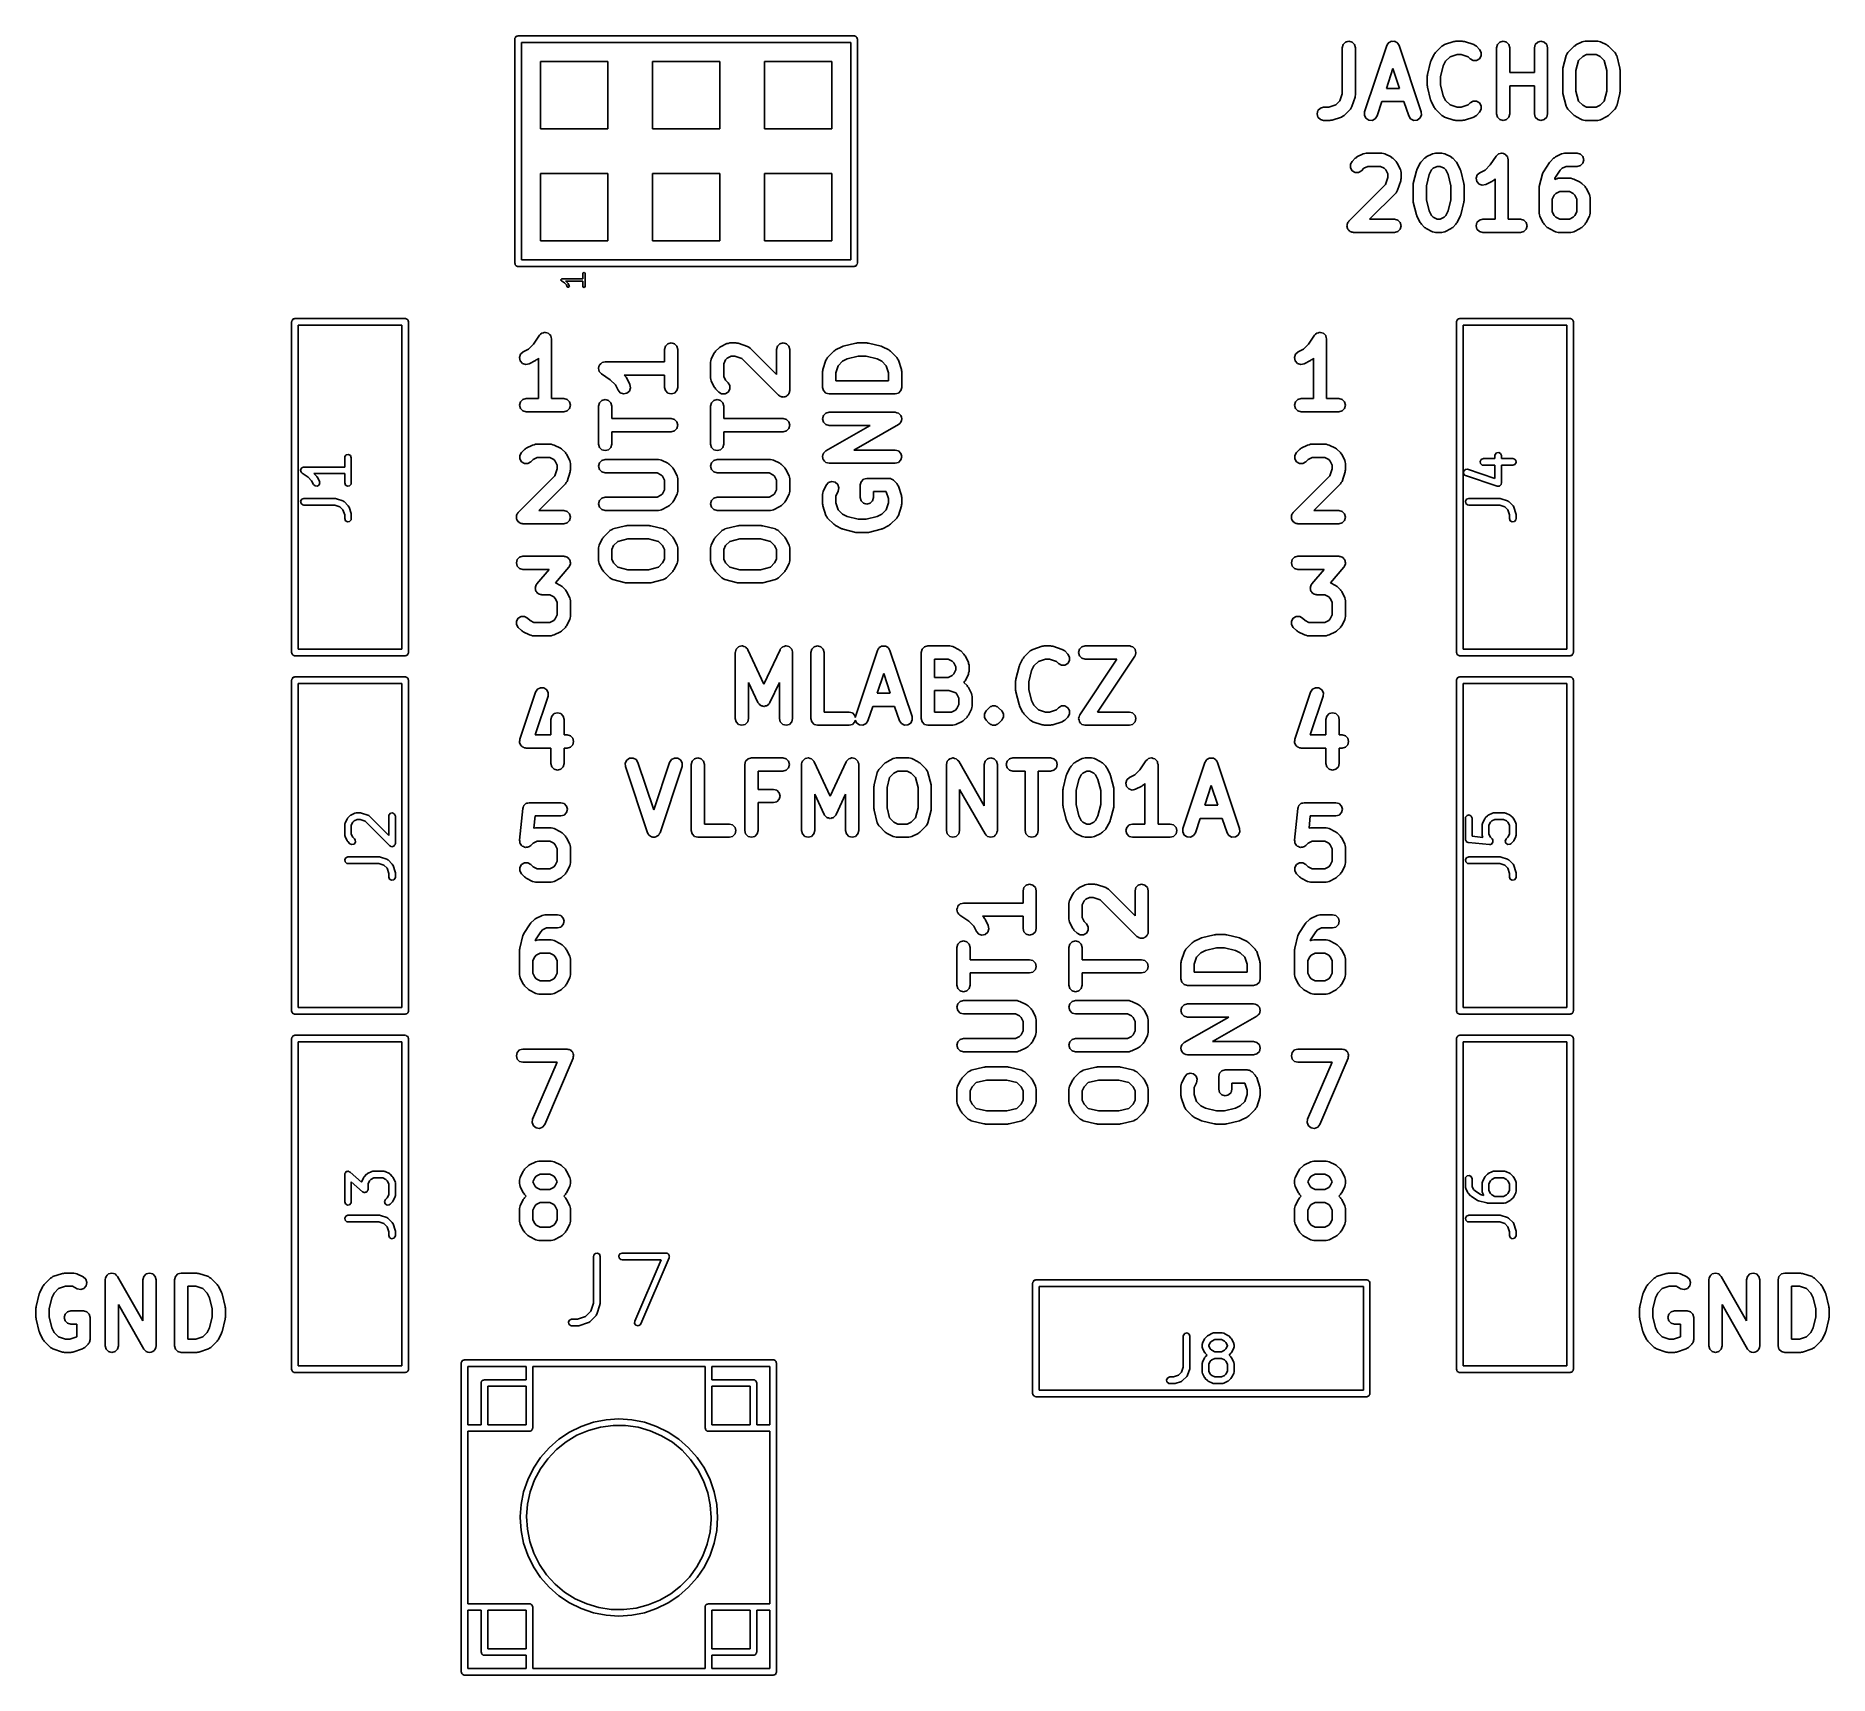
# Model space of a CAD drawing. Extents: x 0.2 to 1.8, y 0.08 to 1.54.
import ezdxf

# ---------------------------------------------------------------- set-up
doc = ezdxf.new("R2010")
doc.units = 0
doc.header["$MEASUREMENT"] = 0
doc.layers.add('BLACK', color=7, linetype='CONTINUOUS')

msp = doc.modelspace()

# ---------------------------------------------------------------- linework, layer by layer
at = {"layer": 'BLACK', "linetype": 'CONTINUOUS'}
for p, q in [((0.627047, 1.54), (0.627115, 1.54038)), ((0.627047, 1.34), (0.627047, 1.54)), ((0.627092, 1.54051), (0.627158, 1.54063)), ((0.627115, 1.54038), (0.627092, 1.54051)), ((0.627158, 1.54063), (0.627225, 1.54101)), ((0.627225, 1.54101), (0.627718, 1.5416)), ((0.627718, 1.5416), (0.628102, 1.54226)), ((0.628102, 1.54226), (0.628352, 1.54235)), ((0.628352, 1.54235), (0.628524, 1.54256)), ((0.628524, 1.54256), (0.629279, 1.54269)), ((0.629279, 1.54269), (0.63, 1.54295)), ((0.63, 1.54295), (0.93, 1.54295)), ((0.632953, 1.53705), (0.632953, 1.34295)), ((0.927047, 1.53705), (0.632953, 1.53705)), ((0.927047, 1.34295), (0.927047, 1.53705)), ((0.93, 1.54295), (0.930384, 1.54289)), ((0.930384, 1.54289), (0.930513, 1.54291)), ((0.930513, 1.54291), (0.930626, 1.54284)), ((0.930626, 1.54284), (0.93101, 1.54277)), ((0.93101, 1.54277), (0.931598, 1.54228)), ((0.931598, 1.54228), (0.932262, 1.5419)), ((0.932262, 1.5419), (0.932353, 1.54165)), ((0.932353, 1.54165), (0.932557, 1.54148)), ((0.932557, 1.54148), (0.93269, 1.54072)), ((0.93269, 1.54072), (0.932953, 1.54)), ((0.932953, 1.54), (0.932953, 1.34)), ((1.36662, 1.53529), (1.36878, 1.53745)), ((1.36878, 1.53745), (1.37173, 1.53825)), ((1.37173, 1.53825), (1.37469, 1.53745)), ((1.37469, 1.53745), (1.37685, 1.53529)), ((1.40718, 1.53676), (1.40825, 1.53729)), ((1.40825, 1.53729), (1.40923, 1.53794)), ((1.40923, 1.53794), (1.4096, 1.53796)), ((1.4096, 1.53796), (1.40992, 1.53813)), ((1.40992, 1.53813), (1.4111, 1.53805)), ((1.4111, 1.53805), (1.41229, 1.53813)), ((1.41229, 1.53813), (1.41261, 1.53796)), ((1.41261, 1.53796), (1.41297, 1.53794)), ((1.41297, 1.53794), (1.41396, 1.53729)), ((1.41396, 1.53729), (1.41502, 1.53676)), ((1.45704, 1.53513), (1.46548, 1.53794)), ((1.46548, 1.53794), (1.46643, 1.538)), ((1.46643, 1.538), (1.46735, 1.53825)), ((1.46735, 1.53825), (1.47297, 1.53825)), ((1.47297, 1.53825), (1.47389, 1.538)), ((1.47389, 1.538), (1.47484, 1.53794)), ((1.47484, 1.53794), (1.48327, 1.53513)), ((1.50441, 1.53529), (1.50657, 1.53745)), ((1.50657, 1.53745), (1.50953, 1.53825)), ((1.50953, 1.53825), (1.51248, 1.53745)), ((1.51248, 1.53745), (1.51464, 1.53529)), ((1.53816, 1.53529), (1.54032, 1.53745)), ((1.54032, 1.53745), (1.54327, 1.53825)), ((1.54327, 1.53825), (1.54623, 1.53745)), ((1.54623, 1.53745), (1.54839, 1.53529)), ((1.57438, 1.53481), (1.58, 1.53762)), ((1.58, 1.53762), (1.58133, 1.53789)), ((1.58133, 1.53789), (1.58264, 1.53825)), ((1.58264, 1.53825), (1.59389, 1.53825)), ((1.59389, 1.53825), (1.5952, 1.53789)), ((1.5952, 1.53789), (1.59653, 1.53762)), ((1.59653, 1.53762), (1.60216, 1.53481)), ((1.36583, 1.53234), (1.36662, 1.53529)), ((1.36583, 1.49112), (1.36583, 1.53234)), ((1.37685, 1.53529), (1.37764, 1.53234)), ((1.37764, 1.53234), (1.37764, 1.49016)), ((1.38581, 1.47515), (1.4055, 1.53421)), ((1.4055, 1.53421), (1.40615, 1.5352)), ((1.40615, 1.5352), (1.40668, 1.53626)), ((1.40668, 1.53626), (1.40699, 1.53646)), ((1.40699, 1.53646), (1.40718, 1.53676)), ((1.41502, 1.53676), (1.41522, 1.53646)), ((1.41522, 1.53646), (1.41552, 1.53626)), ((1.41552, 1.53626), (1.41605, 1.5352)), ((1.41605, 1.5352), (1.4167, 1.53421)), ((1.4167, 1.53421), (1.43639, 1.47515)), ((1.44519, 1.52092), (1.448, 1.52654)), ((1.448, 1.52654), (1.44863, 1.52726)), ((1.44863, 1.52726), (1.44911, 1.52808)), ((1.44911, 1.52808), (1.45473, 1.5337)), ((1.45473, 1.5337), (1.45591, 1.53438)), ((1.45591, 1.53438), (1.45704, 1.53513)), ((1.4621, 1.52437), (1.45814, 1.52041)), ((1.4683, 1.52643), (1.4621, 1.52437)), ((1.47201, 1.52643), (1.4683, 1.52643)), ((1.47822, 1.52437), (1.47201, 1.52643)), ((1.48004, 1.52254), (1.47822, 1.52437)), ((1.48269, 1.52101), (1.48004, 1.52254)), ((1.48327, 1.53513), (1.48441, 1.53438)), ((1.48441, 1.53438), (1.48558, 1.5337)), ((1.48558, 1.5337), (1.48839, 1.53089)), ((1.48839, 1.52254), (1.48575, 1.52101)), ((1.48839, 1.53089), (1.48992, 1.52824)), ((1.48992, 1.52519), (1.48839, 1.52254)), ((1.48992, 1.52824), (1.48992, 1.52519)), ((1.50362, 1.53234), (1.50441, 1.53529)), ((1.50362, 1.47328), (1.50362, 1.53234)), ((1.51464, 1.53529), (1.51543, 1.53234)), ((1.51543, 1.53234), (1.51543, 1.51012)), ((1.53737, 1.53234), (1.53816, 1.53529)), ((1.53737, 1.51012), (1.53737, 1.53234)), ((1.54839, 1.53529), (1.54918, 1.53234)), ((1.54918, 1.53234), (1.54918, 1.47328)), ((1.56285, 1.51409), (1.56567, 1.52534)), ((1.56567, 1.52534), (1.56569, 1.52538)), ((1.56569, 1.52543), (1.56643, 1.52671)), ((1.56569, 1.52538), (1.56569, 1.52543)), ((1.56643, 1.52671), (1.56715, 1.52801)), ((1.56715, 1.52801), (1.56719, 1.52803)), ((1.56719, 1.52803), (1.56722, 1.52808)), ((1.56722, 1.52808), (1.57284, 1.5337)), ((1.57284, 1.5337), (1.57367, 1.53418)), ((1.57367, 1.53418), (1.57438, 1.53481)), ((1.58052, 1.52467), (1.57673, 1.52088)), ((1.58404, 1.52643), (1.58052, 1.52467)), ((1.5925, 1.52643), (1.58404, 1.52643)), ((1.59602, 1.52467), (1.5925, 1.52643)), ((1.59981, 1.52088), (1.59602, 1.52467)), ((1.60216, 1.53481), (1.60287, 1.53418)), ((1.60287, 1.53418), (1.60369, 1.5337)), ((1.60369, 1.5337), (1.60932, 1.52808)), ((1.60932, 1.52808), (1.60934, 1.52803)), ((1.60934, 1.52803), (1.60939, 1.52801)), ((1.60939, 1.52801), (1.6101, 1.52671)), ((1.6101, 1.52671), (1.61084, 1.52543)), ((1.61084, 1.52543), (1.61084, 1.52538)), ((1.61084, 1.52538), (1.61087, 1.52534)), ((1.61087, 1.52534), (1.61368, 1.51409)), ((0.65, 1.46), (0.65, 1.52)), ((0.65, 1.52), (0.71, 1.52)), ((0.71, 1.52), (0.71, 1.46)), ((0.75, 1.46), (0.75, 1.52)), ((0.75, 1.52), (0.81, 1.52)), ((0.81, 1.52), (0.81, 1.46)), ((0.85, 1.46), (0.85, 1.52)), ((0.85, 1.52), (0.91, 1.52)), ((0.91, 1.52), (0.91, 1.46)), ((1.4111, 1.51366), (1.40524, 1.49606)), ((1.41697, 1.49606), (1.4111, 1.51366)), ((1.44175, 1.50703), (1.44194, 1.50773)), ((1.44175, 1.49859), (1.44175, 1.50703)), ((1.44193, 1.50846), (1.44474, 1.51971)), ((1.44194, 1.50773), (1.44193, 1.50846)), ((1.44474, 1.51971), (1.44506, 1.52028)), ((1.44506, 1.52028), (1.44519, 1.52092)), ((1.45604, 1.51622), (1.45357, 1.5063)), ((1.45357, 1.5063), (1.45357, 1.49932)), ((1.45814, 1.52041), (1.45604, 1.51622)), ((1.48575, 1.52101), (1.48269, 1.52101)), ((1.51543, 1.51012), (1.53737, 1.51012)), ((1.56268, 1.51265), (1.56287, 1.51336)), ((1.56268, 1.49297), (1.56268, 1.51265)), ((1.56287, 1.51336), (1.56285, 1.51409)), ((1.57673, 1.52088), (1.57449, 1.51193)), ((1.57449, 1.51193), (1.57449, 1.4937)), ((1.60205, 1.51193), (1.59981, 1.52088)), ((1.60205, 1.4937), (1.60205, 1.51193)), ((1.61368, 1.51409), (1.61367, 1.51336)), ((1.61367, 1.51336), (1.61386, 1.51265)), ((1.61386, 1.51265), (1.61386, 1.49297)), ((1.36376, 1.48491), (1.36583, 1.49112)), ((1.37739, 1.48924), (1.37733, 1.48829)), ((1.37764, 1.49016), (1.37739, 1.48924)), ((1.40524, 1.49606), (1.41697, 1.49606)), ((1.44194, 1.49789), (1.44175, 1.49859)), ((1.44193, 1.49716), (1.44194, 1.49789)), ((1.44474, 1.48591), (1.44193, 1.49716)), ((1.45357, 1.49932), (1.45604, 1.48941)), ((1.45604, 1.48941), (1.45814, 1.48522)), ((1.53737, 1.49831), (1.51543, 1.49831)), ((1.51543, 1.49831), (1.51543, 1.47328)), ((1.53737, 1.47328), (1.53737, 1.49831)), ((1.56287, 1.49227), (1.56268, 1.49297)), ((1.56285, 1.49154), (1.56287, 1.49227)), ((1.56567, 1.48029), (1.56285, 1.49154)), ((1.57449, 1.4937), (1.57673, 1.48474)), ((1.59981, 1.48474), (1.60205, 1.4937)), ((1.61368, 1.49154), (1.61087, 1.48029)), ((1.61386, 1.49297), (1.61367, 1.49227)), ((1.61367, 1.49227), (1.61368, 1.49154)), ((1.34333, 1.47328), (1.34412, 1.47624)), ((1.34412, 1.47033), (1.34333, 1.47328)), ((1.34412, 1.47624), (1.34628, 1.4784)), ((1.34628, 1.4784), (1.34924, 1.47919)), ((1.34924, 1.47919), (1.3539, 1.47919)), ((1.3539, 1.47919), (1.36011, 1.48126)), ((1.36011, 1.48126), (1.36376, 1.48491)), ((1.3731, 1.47755), (1.36747, 1.47192)), ((1.37377, 1.47872), (1.3731, 1.47755)), ((1.37452, 1.47985), (1.37377, 1.47872)), ((1.37733, 1.48829), (1.37452, 1.47985)), ((1.38563, 1.4721), (1.38581, 1.47515)), ((1.4013, 1.48425), (1.39702, 1.47142)), ((1.42091, 1.48425), (1.4013, 1.48425)), ((1.42518, 1.47142), (1.42091, 1.48425)), ((1.43639, 1.47515), (1.43657, 1.4721)), ((1.44506, 1.48534), (1.44474, 1.48591)), ((1.44519, 1.4847), (1.44506, 1.48534)), ((1.448, 1.47908), (1.44519, 1.4847)), ((1.44863, 1.47837), (1.448, 1.47908)), ((1.44911, 1.47755), (1.44863, 1.47837)), ((1.45473, 1.47192), (1.44911, 1.47755)), ((1.45814, 1.48522), (1.4621, 1.48126)), ((1.4621, 1.48126), (1.4683, 1.47919)), ((1.4683, 1.47919), (1.47201, 1.47919)), ((1.47201, 1.47919), (1.47822, 1.48126)), ((1.47822, 1.48126), (1.48004, 1.48308)), ((1.48004, 1.48308), (1.48269, 1.48461)), ((1.48269, 1.48461), (1.48575, 1.48461)), ((1.48839, 1.47473), (1.48558, 1.47192)), ((1.48575, 1.48461), (1.48839, 1.48308)), ((1.48839, 1.48308), (1.48992, 1.48044)), ((1.48992, 1.47738), (1.48839, 1.47473)), ((1.48992, 1.48044), (1.48992, 1.47738)), ((1.50441, 1.47033), (1.50362, 1.47328)), ((1.51543, 1.47328), (1.51464, 1.47033)), ((1.53816, 1.47033), (1.53737, 1.47328)), ((1.54918, 1.47328), (1.54839, 1.47033)), ((1.56569, 1.48024), (1.56567, 1.48029)), ((1.56569, 1.48019), (1.56569, 1.48024)), ((1.56643, 1.47891), (1.56569, 1.48019)), ((1.56715, 1.47762), (1.56643, 1.47891)), ((1.56719, 1.47759), (1.56715, 1.47762)), ((1.56722, 1.47755), (1.56719, 1.47759)), ((1.57284, 1.47192), (1.56722, 1.47755)), ((1.57673, 1.48474), (1.58052, 1.48095)), ((1.58052, 1.48095), (1.58404, 1.47919)), ((1.58404, 1.47919), (1.5925, 1.47919)), ((1.5925, 1.47919), (1.59602, 1.48095)), ((1.59602, 1.48095), (1.59981, 1.48474)), ((1.60932, 1.47755), (1.60369, 1.47192)), ((1.60934, 1.47759), (1.60932, 1.47755)), ((1.60939, 1.47762), (1.60934, 1.47759)), ((1.6101, 1.47891), (1.60939, 1.47762)), ((1.61084, 1.48019), (1.6101, 1.47891)), ((1.61087, 1.48029), (1.61084, 1.48024)), ((1.61084, 1.48024), (1.61084, 1.48019)), ((0.71, 1.46), (0.65, 1.46)), ((0.81, 1.46), (0.75, 1.46)), ((0.91, 1.46), (0.85, 1.46)), ((1.34628, 1.46817), (1.34412, 1.47033)), ((1.34924, 1.46738), (1.34628, 1.46817)), ((1.35486, 1.46738), (1.34924, 1.46738)), ((1.35578, 1.46763), (1.35486, 1.46738)), ((1.35673, 1.46768), (1.35578, 1.46763)), ((1.36516, 1.47049), (1.35673, 1.46768)), ((1.3663, 1.47124), (1.36516, 1.47049)), ((1.36747, 1.47192), (1.3663, 1.47124)), ((1.387, 1.46937), (1.38563, 1.4721)), ((1.38955, 1.46768), (1.387, 1.46937)), ((1.3926, 1.4675), (1.38955, 1.46768)), ((1.39534, 1.46887), (1.3926, 1.4675)), ((1.39702, 1.47142), (1.39534, 1.46887)), ((1.42687, 1.46887), (1.42518, 1.47142)), ((1.4296, 1.4675), (1.42687, 1.46887)), ((1.43265, 1.46768), (1.4296, 1.4675)), ((1.43521, 1.46937), (1.43265, 1.46768)), ((1.43657, 1.4721), (1.43521, 1.46937)), ((1.45591, 1.47124), (1.45473, 1.47192)), ((1.45704, 1.47049), (1.45591, 1.47124)), ((1.46548, 1.46768), (1.45704, 1.47049)), ((1.46643, 1.46763), (1.46548, 1.46768)), ((1.46735, 1.46738), (1.46643, 1.46763)), ((1.47297, 1.46738), (1.46735, 1.46738)), ((1.47389, 1.46763), (1.47297, 1.46738)), ((1.47484, 1.46768), (1.47389, 1.46763)), ((1.48327, 1.47049), (1.47484, 1.46768)), ((1.48441, 1.47124), (1.48327, 1.47049)), ((1.48558, 1.47192), (1.48441, 1.47124)), ((1.50657, 1.46817), (1.50441, 1.47033)), ((1.50953, 1.46738), (1.50657, 1.46817)), ((1.51248, 1.46817), (1.50953, 1.46738)), ((1.51464, 1.47033), (1.51248, 1.46817)), ((1.54032, 1.46817), (1.53816, 1.47033)), ((1.54327, 1.46738), (1.54032, 1.46817)), ((1.54623, 1.46817), (1.54327, 1.46738)), ((1.54839, 1.47033), (1.54623, 1.46817)), ((1.57367, 1.47145), (1.57284, 1.47192)), ((1.57438, 1.47081), (1.57367, 1.47145)), ((1.58, 1.468), (1.57438, 1.47081)), ((1.58133, 1.46773), (1.58, 1.468)), ((1.58264, 1.46738), (1.58133, 1.46773)), ((1.59389, 1.46738), (1.58264, 1.46738)), ((1.5952, 1.46773), (1.59389, 1.46738)), ((1.59653, 1.468), (1.5952, 1.46773)), ((1.60216, 1.47081), (1.59653, 1.468)), ((1.60287, 1.47145), (1.60216, 1.47081)), ((1.60369, 1.47192), (1.60287, 1.47145)), ((1.37306, 1.42824), (1.37459, 1.43089)), ((1.37306, 1.42519), (1.37306, 1.42824)), ((1.37459, 1.42254), (1.37306, 1.42519)), ((1.37459, 1.43089), (1.3774, 1.4337)), ((1.3774, 1.4337), (1.37822, 1.43418)), ((1.37822, 1.43418), (1.37893, 1.43481)), ((1.37893, 1.43481), (1.38456, 1.43762)), ((1.38456, 1.43762), (1.38589, 1.43789)), ((1.38859, 1.42643), (1.38507, 1.42467)), ((1.38589, 1.43789), (1.3872, 1.43825)), ((1.3872, 1.43825), (1.40126, 1.43825)), ((1.39987, 1.42643), (1.38859, 1.42643)), ((1.40339, 1.42467), (1.39987, 1.42643)), ((1.40126, 1.43825), (1.40257, 1.43789)), ((1.40257, 1.43789), (1.4039, 1.43762)), ((1.4039, 1.43762), (1.40953, 1.43481)), ((1.40953, 1.43481), (1.41024, 1.43418)), ((1.41024, 1.43418), (1.41106, 1.4337)), ((1.41106, 1.4337), (1.41387, 1.43089)), ((1.41387, 1.43089), (1.41435, 1.43007)), ((1.41435, 1.43007), (1.41498, 1.42936)), ((1.41498, 1.42936), (1.41779, 1.42373)), ((1.43254, 1.42373), (1.43535, 1.42936)), ((1.43535, 1.42936), (1.43598, 1.43007)), ((1.43598, 1.43007), (1.43645, 1.43089)), ((1.43645, 1.43089), (1.43927, 1.4337)), ((1.43927, 1.4337), (1.44009, 1.43418)), ((1.44009, 1.43418), (1.4408, 1.43481)), ((1.4408, 1.43481), (1.44643, 1.43762)), ((1.44643, 1.43762), (1.44776, 1.43789)), ((1.45046, 1.42643), (1.44694, 1.42467)), ((1.44776, 1.43789), (1.44907, 1.43825)), ((1.44907, 1.43825), (1.45469, 1.43825)), ((1.4533, 1.42643), (1.45046, 1.42643)), ((1.45682, 1.42467), (1.4533, 1.42643)), ((1.45469, 1.43825), (1.456, 1.43789)), ((1.456, 1.43789), (1.45733, 1.43762)), ((1.45733, 1.43762), (1.46296, 1.43481)), ((1.46296, 1.43481), (1.46367, 1.43418)), ((1.46367, 1.43418), (1.46449, 1.4337)), ((1.46449, 1.4337), (1.4673, 1.43089)), ((1.4673, 1.43089), (1.46778, 1.43007)), ((1.46778, 1.43007), (1.46841, 1.42936)), ((1.46841, 1.42936), (1.47122, 1.42373)), ((1.49337, 1.42313), (1.49791, 1.42767)), ((1.49791, 1.42767), (1.50321, 1.43562)), ((1.50321, 1.43562), (1.50422, 1.4365)), ((1.50422, 1.4365), (1.50517, 1.43745)), ((1.50517, 1.43745), (1.50536, 1.4375)), ((1.50536, 1.4375), (1.5055, 1.43763)), ((1.5055, 1.43763), (1.50682, 1.4379)), ((1.50682, 1.4379), (1.50812, 1.43825)), ((1.50812, 1.43825), (1.50831, 1.43819)), ((1.50831, 1.43819), (1.5085, 1.43823)), ((1.5085, 1.43823), (1.50978, 1.4378)), ((1.50978, 1.4378), (1.51107, 1.43745)), ((1.51107, 1.43745), (1.51121, 1.43732)), ((1.51121, 1.43732), (1.5114, 1.43725)), ((1.5114, 1.43725), (1.51229, 1.43624)), ((1.51229, 1.43624), (1.51324, 1.43529)), ((1.51324, 1.43529), (1.51329, 1.4351)), ((1.51329, 1.4351), (1.51342, 1.43496)), ((1.51342, 1.43496), (1.51368, 1.43364)), ((1.51368, 1.43364), (1.51403, 1.43234)), ((1.51403, 1.43234), (1.51403, 1.37919)), ((1.54539, 1.42155), (1.55101, 1.42999)), ((1.55101, 1.42999), (1.55146, 1.43038)), ((1.55146, 1.43038), (1.55175, 1.43089)), ((1.55175, 1.43089), (1.55456, 1.4337)), ((1.55456, 1.4337), (1.55539, 1.43418)), ((1.55539, 1.43418), (1.5561, 1.43481)), ((1.5561, 1.43481), (1.56172, 1.43762)), ((1.56172, 1.43762), (1.56305, 1.43789)), ((1.56576, 1.42643), (1.56224, 1.42467)), ((1.56305, 1.43789), (1.56436, 1.43825)), ((1.56436, 1.43825), (1.57561, 1.43825)), ((1.57561, 1.42643), (1.56576, 1.42643)), ((1.57561, 1.43825), (1.57857, 1.43745)), ((1.57857, 1.42723), (1.57561, 1.42643)), ((1.57857, 1.43745), (1.58073, 1.43529)), ((1.58073, 1.42939), (1.57857, 1.42723)), ((1.58073, 1.43529), (1.58152, 1.43234)), ((1.58152, 1.43234), (1.58073, 1.42939)), ((0.65, 1.36), (0.65, 1.42)), ((0.65, 1.42), (0.71, 1.42)), ((0.71, 1.42), (0.71, 1.36)), ((0.75, 1.36), (0.75, 1.42)), ((0.75, 1.42), (0.81, 1.42)), ((0.81, 1.42), (0.81, 1.36)), ((0.85, 1.36), (0.85, 1.42)), ((0.85, 1.42), (0.91, 1.42)), ((0.91, 1.42), (0.91, 1.36)), ((1.37177, 1.37746), (1.40453, 1.41022)), ((1.37723, 1.42101), (1.37459, 1.42254)), ((1.38029, 1.42101), (1.37723, 1.42101)), ((1.38294, 1.42254), (1.38029, 1.42101)), ((1.38507, 1.42467), (1.38294, 1.42254)), ((1.40484, 1.42322), (1.40339, 1.42467)), ((1.40453, 1.41022), (1.4066, 1.41643)), ((1.4066, 1.4197), (1.40484, 1.42322)), ((1.4066, 1.41643), (1.4066, 1.4197)), ((1.41811, 1.4136), (1.4153, 1.40516)), ((1.41779, 1.42373), (1.41806, 1.4224)), ((1.41806, 1.4224), (1.41841, 1.42109)), ((1.41817, 1.41455), (1.41811, 1.4136)), ((1.41841, 1.41547), (1.41817, 1.41455)), ((1.41841, 1.42109), (1.41841, 1.41547)), ((1.4291, 1.40984), (1.42929, 1.41055)), ((1.4291, 1.39578), (1.4291, 1.40984)), ((1.42928, 1.41127), (1.43209, 1.42252)), ((1.42929, 1.41055), (1.42928, 1.41127)), ((1.43209, 1.42252), (1.4324, 1.42309)), ((1.4324, 1.42309), (1.43254, 1.42373)), ((1.44339, 1.41903), (1.44091, 1.40912)), ((1.44091, 1.40912), (1.44091, 1.39651)), ((1.44548, 1.42322), (1.44339, 1.41903)), ((1.44694, 1.42467), (1.44548, 1.42322)), ((1.45827, 1.42322), (1.45682, 1.42467)), ((1.46037, 1.41903), (1.45827, 1.42322)), ((1.46285, 1.40912), (1.46037, 1.41903)), ((1.46285, 1.39651), (1.46285, 1.40912)), ((1.47122, 1.42373), (1.47135, 1.42309)), ((1.47135, 1.42309), (1.47167, 1.42252)), ((1.47167, 1.42252), (1.47448, 1.41127)), ((1.47448, 1.41127), (1.47447, 1.41055)), ((1.47447, 1.41055), (1.47466, 1.40984)), ((1.47466, 1.40984), (1.47466, 1.39578)), ((1.48535, 1.41582), (1.48632, 1.41872)), ((1.48597, 1.41283), (1.48535, 1.41582)), ((1.48799, 1.41054), (1.48597, 1.41283)), ((1.48632, 1.41872), (1.48861, 1.42075)), ((1.49089, 1.40957), (1.48799, 1.41054)), ((1.48861, 1.42075), (1.49337, 1.42313)), ((1.49389, 1.41018), (1.49089, 1.40957)), ((1.49951, 1.413), (1.49389, 1.41018)), ((1.50023, 1.41363), (1.49951, 1.413)), ((1.50105, 1.4141), (1.50023, 1.41363)), ((1.50222, 1.41527), (1.50105, 1.4141)), ((1.50222, 1.37919), (1.50222, 1.41527)), ((1.54176, 1.40846), (1.54457, 1.41971)), ((1.54457, 1.41971), (1.54507, 1.4206)), ((1.54507, 1.4206), (1.54539, 1.42155)), ((1.55578, 1.41585), (1.55553, 1.41484)), ((1.55553, 1.41484), (1.5561, 1.41512)), ((1.56052, 1.42295), (1.55578, 1.41585)), ((1.5561, 1.41512), (1.55743, 1.4154)), ((1.55743, 1.4154), (1.55874, 1.41575)), ((1.55874, 1.41575), (1.56999, 1.41575)), ((1.56224, 1.42467), (1.56052, 1.42295)), ((1.56999, 1.41575), (1.5713, 1.4154)), ((1.5713, 1.4154), (1.57263, 1.41512)), ((1.57263, 1.41512), (1.57825, 1.41231)), ((1.57825, 1.41231), (1.57897, 1.41168)), ((1.57897, 1.41168), (1.57979, 1.41121)), ((1.57979, 1.41121), (1.5826, 1.40839)), ((1.41387, 1.40285), (1.39021, 1.37919)), ((1.41455, 1.40403), (1.41387, 1.40285)), ((1.4153, 1.40516), (1.41455, 1.40403)), ((1.42929, 1.39508), (1.4291, 1.39578)), ((1.42928, 1.39435), (1.42929, 1.39508)), ((1.43209, 1.3831), (1.42928, 1.39435)), ((1.44091, 1.39651), (1.44339, 1.38659)), ((1.46037, 1.38659), (1.46285, 1.39651)), ((1.47448, 1.39435), (1.47167, 1.3831)), ((1.47466, 1.39578), (1.47447, 1.39508)), ((1.47447, 1.39508), (1.47448, 1.39435)), ((1.54159, 1.40703), (1.54177, 1.40773)), ((1.54159, 1.38453), (1.54159, 1.40703)), ((1.54177, 1.40773), (1.54176, 1.40846)), ((1.55516, 1.40072), (1.5534, 1.3972)), ((1.5534, 1.3972), (1.5534, 1.38593)), ((1.55661, 1.40218), (1.55516, 1.40072)), ((1.56013, 1.40394), (1.55661, 1.40218)), ((1.56859, 1.40394), (1.56013, 1.40394)), ((1.57211, 1.40218), (1.56859, 1.40394)), ((1.57357, 1.40072), (1.57211, 1.40218)), ((1.57533, 1.3972), (1.57357, 1.40072)), ((1.57533, 1.38593), (1.57533, 1.3972)), ((1.5826, 1.40839), (1.58308, 1.40757)), ((1.58308, 1.40757), (1.58371, 1.40686)), ((1.58371, 1.40686), (1.58652, 1.40123)), ((1.58652, 1.40123), (1.58679, 1.39991)), ((1.58679, 1.39991), (1.58714, 1.39859)), ((1.58714, 1.39859), (1.58714, 1.38453)), ((1.37139, 1.37679), (1.37177, 1.37746)), ((1.39021, 1.37919), (1.41251, 1.37919)), ((1.41251, 1.37919), (1.41546, 1.3784)), ((1.41546, 1.3784), (1.41762, 1.37624)), ((1.4324, 1.38253), (1.43209, 1.3831)), ((1.43254, 1.38189), (1.4324, 1.38253)), ((1.43535, 1.37627), (1.43254, 1.38189)), ((1.44339, 1.38659), (1.44548, 1.38241)), ((1.44548, 1.38241), (1.44694, 1.38095)), ((1.44694, 1.38095), (1.45046, 1.37919)), ((1.45046, 1.37919), (1.4533, 1.37919)), ((1.4533, 1.37919), (1.45682, 1.38095)), ((1.45682, 1.38095), (1.45827, 1.38241)), ((1.45827, 1.38241), (1.46037, 1.38659)), ((1.47122, 1.38189), (1.46841, 1.37627)), ((1.47135, 1.38253), (1.47122, 1.38189)), ((1.47167, 1.3831), (1.47135, 1.38253)), ((1.48613, 1.37624), (1.4883, 1.3784)), ((1.4883, 1.3784), (1.49125, 1.37919)), ((1.49125, 1.37919), (1.50222, 1.37919)), ((1.51403, 1.37919), (1.52499, 1.37919)), ((1.52499, 1.37919), (1.52795, 1.3784)), ((1.52795, 1.3784), (1.53011, 1.37624)), ((1.54194, 1.38322), (1.54159, 1.38453)), ((1.54221, 1.38189), (1.54194, 1.38322)), ((1.54502, 1.37627), (1.54221, 1.38189)), ((1.5534, 1.38593), (1.55516, 1.38241)), ((1.55516, 1.38241), (1.55661, 1.38095)), ((1.55661, 1.38095), (1.56013, 1.37919)), ((1.56013, 1.37919), (1.56859, 1.37919)), ((1.56859, 1.37919), (1.57211, 1.38095)), ((1.57211, 1.38095), (1.57357, 1.38241)), ((1.57357, 1.38241), (1.57533, 1.38593)), ((1.58652, 1.38189), (1.58371, 1.37627)), ((1.58679, 1.38322), (1.58652, 1.38189)), ((1.58714, 1.38453), (1.58679, 1.38322)), ((1.37004, 1.37328), (1.37025, 1.37404)), ((1.37025, 1.37253), (1.37004, 1.37328)), ((1.37025, 1.37481), (1.37063, 1.37549)), ((1.37025, 1.37404), (1.37025, 1.37481)), ((1.37025, 1.37176), (1.37025, 1.37253)), ((1.37063, 1.37108), (1.37025, 1.37176)), ((1.37063, 1.37549), (1.37084, 1.37624)), ((1.37084, 1.37033), (1.37063, 1.37108)), ((1.37084, 1.37624), (1.37139, 1.37679)), ((1.37139, 1.36978), (1.37084, 1.37033)), ((1.37177, 1.36911), (1.37139, 1.36978)), ((1.37245, 1.36872), (1.37177, 1.36911)), ((1.373, 1.36817), (1.37245, 1.36872)), ((1.37375, 1.36797), (1.373, 1.36817)), ((1.37442, 1.36758), (1.37375, 1.36797)), ((1.3752, 1.36758), (1.37442, 1.36758)), ((1.37595, 1.36738), (1.3752, 1.36758)), ((1.41251, 1.36738), (1.37595, 1.36738)), ((1.41546, 1.36817), (1.41251, 1.36738)), ((1.41762, 1.37033), (1.41546, 1.36817)), ((1.41762, 1.37624), (1.41841, 1.37328)), ((1.41841, 1.37328), (1.41762, 1.37033)), ((1.43598, 1.37556), (1.43535, 1.37627)), ((1.43645, 1.37473), (1.43598, 1.37556)), ((1.43927, 1.37192), (1.43645, 1.37473)), ((1.44009, 1.37145), (1.43927, 1.37192)), ((1.4408, 1.37081), (1.44009, 1.37145)), ((1.44643, 1.368), (1.4408, 1.37081)), ((1.44776, 1.36773), (1.44643, 1.368)), ((1.44907, 1.36738), (1.44776, 1.36773)), ((1.45469, 1.36738), (1.44907, 1.36738)), ((1.456, 1.36773), (1.45469, 1.36738)), ((1.45733, 1.368), (1.456, 1.36773)), ((1.46296, 1.37081), (1.45733, 1.368)), ((1.46367, 1.37145), (1.46296, 1.37081)), ((1.46449, 1.37192), (1.46367, 1.37145)), ((1.4673, 1.37473), (1.46449, 1.37192)), ((1.46778, 1.37556), (1.4673, 1.37473)), ((1.46841, 1.37627), (1.46778, 1.37556)), ((1.48534, 1.37328), (1.48613, 1.37624)), ((1.48613, 1.37033), (1.48534, 1.37328)), ((1.4883, 1.36817), (1.48613, 1.37033)), ((1.49125, 1.36738), (1.4883, 1.36817)), ((1.52499, 1.36738), (1.49125, 1.36738)), ((1.52795, 1.36817), (1.52499, 1.36738)), ((1.53011, 1.37033), (1.52795, 1.36817)), ((1.53011, 1.37624), (1.5309, 1.37328)), ((1.5309, 1.37328), (1.53011, 1.37033)), ((1.54565, 1.37556), (1.54502, 1.37627)), ((1.54613, 1.37473), (1.54565, 1.37556)), ((1.54894, 1.37192), (1.54613, 1.37473)), ((1.54976, 1.37145), (1.54894, 1.37192)), ((1.55047, 1.37081), (1.54976, 1.37145)), ((1.5561, 1.368), (1.55047, 1.37081)), ((1.55743, 1.36773), (1.5561, 1.368)), ((1.55874, 1.36738), (1.55743, 1.36773)), ((1.56999, 1.36738), (1.55874, 1.36738)), ((1.5713, 1.36773), (1.56999, 1.36738)), ((1.57263, 1.368), (1.5713, 1.36773)), ((1.57825, 1.37081), (1.57263, 1.368)), ((1.57897, 1.37145), (1.57825, 1.37081)), ((1.57979, 1.37192), (1.57897, 1.37145)), ((1.5826, 1.37473), (1.57979, 1.37192)), ((1.58308, 1.37556), (1.5826, 1.37473)), ((1.58371, 1.37627), (1.58308, 1.37556)), ((0.71, 1.36), (0.65, 1.36)), ((0.81, 1.36), (0.75, 1.36)), ((0.91, 1.36), (0.85, 1.36)), ((0.62731, 1.33928), (0.627047, 1.34)), ((0.627443, 1.33852), (0.62731, 1.33928)), ((0.627647, 1.33835), (0.627443, 1.33852)), ((0.627738, 1.3381), (0.627647, 1.33835)), ((0.628402, 1.33772), (0.627738, 1.3381)), ((0.62899, 1.33723), (0.628402, 1.33772)), ((0.629374, 1.33716), (0.62899, 1.33723)), ((0.629487, 1.33709), (0.629374, 1.33716)), ((0.629616, 1.33711), (0.629487, 1.33709)), ((0.63, 1.33705), (0.629616, 1.33711)), ((0.93, 1.33705), (0.63, 1.33705)), ((0.632953, 1.34295), (0.927047, 1.34295)), ((0.687921, 1.33062), (0.688209, 1.33132)), ((0.687921, 1.32598), (0.687921, 1.33062)), ((0.688209, 1.33132), (0.688905, 1.33161)), ((0.688905, 1.33161), (0.689601, 1.33132)), ((0.689601, 1.33132), (0.689889, 1.33062)), ((0.689889, 1.33062), (0.689889, 1.31938)), ((0.930721, 1.33731), (0.93, 1.33705)), ((0.931476, 1.33744), (0.930721, 1.33731)), ((0.931648, 1.33765), (0.931476, 1.33744)), ((0.931898, 1.33774), (0.931648, 1.33765)), ((0.932282, 1.3384), (0.931898, 1.33774)), ((0.932775, 1.33899), (0.932282, 1.3384)), ((0.932842, 1.33937), (0.932775, 1.33899)), ((0.932908, 1.33949), (0.932842, 1.33937)), ((0.932953, 1.34), (0.932885, 1.33962)), ((0.932885, 1.33962), (0.932908, 1.33949)), ((0.668236, 1.325), (0.668346, 1.32526)), ((0.668275, 1.32491), (0.668236, 1.325)), ((0.668255, 1.32481), (0.668275, 1.32491)), ((0.668414, 1.32457), (0.668255, 1.32481)), ((0.668346, 1.32526), (0.668401, 1.32555)), ((0.668401, 1.32555), (0.668485, 1.3256)), ((0.668524, 1.3243), (0.668414, 1.32457)), ((0.668485, 1.3256), (0.668524, 1.3257)), ((0.668524, 1.3257), (0.668789, 1.32581)), ((0.668618, 1.32427), (0.668524, 1.3243)), ((0.668674, 1.32418), (0.668618, 1.32427)), ((0.671405, 1.32236), (0.668674, 1.32418)), ((0.668789, 1.32581), (0.669027, 1.32597)), ((0.669027, 1.32597), (0.669126, 1.32595)), ((0.669126, 1.32595), (0.66922, 1.32598)), ((0.66922, 1.32598), (0.687921, 1.32598)), ((0.673098, 1.32067), (0.671405, 1.32236)), ((0.687921, 1.32402), (0.672471, 1.32402)), ((0.672471, 1.32402), (0.672578, 1.32394)), ((0.672578, 1.32394), (0.672635, 1.32386)), ((0.672635, 1.32386), (0.672728, 1.32382)), ((0.672728, 1.32382), (0.674603, 1.32195)), ((0.673964, 1.31894), (0.673098, 1.32067)), ((0.674533, 1.31844), (0.673964, 1.31894)), ((0.675285, 1.3185), (0.674533, 1.31844)), ((0.674603, 1.32195), (0.674665, 1.3218)), ((0.674665, 1.3218), (0.674787, 1.32169)), ((0.674787, 1.32169), (0.675725, 1.31982)), ((0.675778, 1.31906), (0.675285, 1.3185)), ((0.675725, 1.31982), (0.675778, 1.31906)), ((0.687921, 1.31938), (0.687921, 1.32402)), ((0.688209, 1.31868), (0.687921, 1.31938)), ((0.688905, 1.31839), (0.688209, 1.31868)), ((0.689601, 1.31868), (0.688905, 1.31839)), ((0.689889, 1.31938), (0.689601, 1.31868)), ((0.427835, 1.28764), (0.427902, 1.28802)), ((0.427835, 0.992362), (0.427835, 1.28764)), ((0.427879, 1.28815), (0.427945, 1.28826)), ((0.427902, 1.28802), (0.427879, 1.28815)), ((0.427945, 1.28826), (0.428013, 1.28865)), ((0.428013, 1.28865), (0.428506, 1.28924)), ((0.428506, 1.28924), (0.428889, 1.2899)), ((0.428889, 1.2899), (0.42914, 1.28999)), ((0.42914, 1.28999), (0.429311, 1.29019)), ((0.429311, 1.29019), (0.430067, 1.29033)), ((0.430067, 1.29033), (0.430787, 1.29059)), ((0.430787, 1.29059), (0.529213, 1.29059)), ((0.43374, 1.28469), (0.43374, 0.995315)), ((0.52626, 1.28469), (0.43374, 1.28469)), ((0.52626, 0.995315), (0.52626, 1.28469)), ((0.529213, 1.29059), (0.529596, 1.29052)), ((0.529596, 1.29052), (0.529725, 1.29055)), ((0.529725, 1.29055), (0.529839, 1.29048)), ((0.529839, 1.29048), (0.530223, 1.29041)), ((0.530223, 1.29041), (0.53081, 1.28992)), ((0.53081, 1.28992), (0.531475, 1.28954)), ((0.531475, 1.28954), (0.531566, 1.28929)), ((0.531566, 1.28929), (0.53177, 1.28911)), ((0.53177, 1.28911), (0.531903, 1.28836)), ((0.531903, 1.28836), (0.532165, 1.28764)), ((0.532165, 1.28764), (0.532165, 0.992362)), ((1.46783, 1.28764), (1.4679, 1.28802)), ((1.46783, 0.992362), (1.46783, 1.28764)), ((1.46788, 1.28815), (1.46795, 1.28826)), ((1.4679, 1.28802), (1.46788, 1.28815)), ((1.46795, 1.28826), (1.46801, 1.28865)), ((1.46801, 1.28865), (1.46851, 1.28924)), ((1.46851, 1.28924), (1.46889, 1.2899)), ((1.46889, 1.2899), (1.46914, 1.28999)), ((1.46914, 1.28999), (1.46931, 1.29019)), ((1.46931, 1.29019), (1.47007, 1.29033)), ((1.47007, 1.29033), (1.47079, 1.29059)), ((1.47079, 1.29059), (1.56921, 1.29059)), ((1.47374, 1.28469), (1.47374, 0.995315)), ((1.56626, 1.28469), (1.47374, 1.28469)), ((1.56626, 0.995315), (1.56626, 1.28469)), ((1.56921, 1.29059), (1.5696, 1.29052)), ((1.5696, 1.29052), (1.56973, 1.29055)), ((1.56973, 1.29055), (1.56984, 1.29048)), ((1.56984, 1.29048), (1.57022, 1.29041)), ((1.57022, 1.29041), (1.57081, 1.28992)), ((1.57081, 1.28992), (1.57147, 1.28954)), ((1.57147, 1.28954), (1.57157, 1.28929)), ((1.57157, 1.28929), (1.57177, 1.28911)), ((1.57177, 1.28911), (1.5719, 1.28836)), ((1.5719, 1.28836), (1.57217, 1.28764)), ((1.57217, 1.28764), (1.57217, 0.992362)), ((0.63928, 1.26313), (0.643813, 1.26767)), ((0.643813, 1.26767), (0.649113, 1.27562)), ((0.649113, 1.27562), (0.650123, 1.2765)), ((0.650123, 1.2765), (0.651074, 1.27745)), ((0.651074, 1.27745), (0.651263, 1.2775)), ((0.651263, 1.2775), (0.651409, 1.27763)), ((0.651409, 1.27763), (0.652728, 1.2779)), ((0.652728, 1.2779), (0.654027, 1.27825)), ((0.654027, 1.27825), (0.654216, 1.27819)), ((0.654216, 1.27819), (0.654407, 1.27823)), ((0.654407, 1.27823), (0.655681, 1.2778)), ((0.655681, 1.2778), (0.65698, 1.27745)), ((0.65698, 1.27745), (0.657118, 1.27732)), ((0.657118, 1.27732), (0.657303, 1.27725)), ((0.657303, 1.27725), (0.658191, 1.27624)), ((0.658191, 1.27624), (0.659141, 1.27529)), ((0.659141, 1.27529), (0.659192, 1.2751)), ((0.659192, 1.2751), (0.659321, 1.27496)), ((0.659321, 1.27496), (0.659585, 1.27364)), ((0.659585, 1.27364), (0.659932, 1.27234)), ((0.659932, 1.27234), (0.659932, 1.21919)), ((0.76081, 1.26285), (0.761601, 1.2658)), ((0.761601, 1.2658), (0.763763, 1.26796)), ((0.763763, 1.26796), (0.766715, 1.26875)), ((0.766715, 1.26875), (0.769668, 1.26796)), ((0.769668, 1.26796), (0.77183, 1.2658)), ((0.77183, 1.2658), (0.772621, 1.26285)), ((0.809932, 1.26468), (0.810644, 1.26532)), ((0.810644, 1.26532), (0.816268, 1.26813)), ((0.816268, 1.26813), (0.817598, 1.2684)), ((0.817598, 1.2684), (0.818909, 1.26875)), ((0.818909, 1.26875), (0.824533, 1.26875)), ((0.824533, 1.26875), (0.825451, 1.26851)), ((0.825451, 1.26851), (0.826401, 1.26845)), ((0.826401, 1.26845), (0.834837, 1.26564)), ((0.834837, 1.26564), (0.83597, 1.26489)), ((0.83597, 1.26489), (0.837145, 1.26421)), ((0.86081, 1.26285), (0.861601, 1.2658)), ((0.861601, 1.2658), (0.863763, 1.26796)), ((0.863763, 1.26796), (0.866715, 1.26875)), ((0.866715, 1.26875), (0.869668, 1.26796)), ((0.869668, 1.26796), (0.87183, 1.2658)), ((0.87183, 1.2658), (0.872621, 1.26285)), ((0.913456, 1.2625), (0.91908, 1.26532)), ((0.91908, 1.26532), (0.919719, 1.26545)), ((0.919719, 1.26545), (0.920289, 1.26576)), ((0.920289, 1.26576), (0.931537, 1.26858)), ((0.931537, 1.26858), (0.932266, 1.26856)), ((0.932266, 1.26856), (0.93297, 1.26875)), ((0.93297, 1.26875), (0.941406, 1.26875)), ((0.941406, 1.26875), (0.94211, 1.26856)), ((0.94211, 1.26856), (0.942838, 1.26858)), ((0.942838, 1.26858), (0.954087, 1.26576)), ((0.954087, 1.26576), (0.954657, 1.26545)), ((0.954657, 1.26545), (0.955296, 1.26532)), ((0.955296, 1.26532), (0.96092, 1.2625)), ((1.33123, 1.26313), (1.33576, 1.26767)), ((1.33576, 1.26767), (1.34106, 1.27562)), ((1.34106, 1.27562), (1.34207, 1.2765)), ((1.34207, 1.2765), (1.34302, 1.27745)), ((1.34302, 1.27745), (1.34321, 1.2775)), ((1.34321, 1.2775), (1.34336, 1.27763)), ((1.34336, 1.27763), (1.34467, 1.2779)), ((1.34467, 1.2779), (1.34597, 1.27825)), ((1.34597, 1.27825), (1.34616, 1.27819)), ((1.34616, 1.27819), (1.34635, 1.27823)), ((1.34635, 1.27823), (1.34763, 1.2778)), ((1.34763, 1.2778), (1.34893, 1.27745)), ((1.34893, 1.27745), (1.34906, 1.27732)), ((1.34906, 1.27732), (1.34925, 1.27725)), ((1.34925, 1.27725), (1.35014, 1.27624)), ((1.35014, 1.27624), (1.35109, 1.27529)), ((1.35109, 1.27529), (1.35114, 1.2751)), ((1.35114, 1.2751), (1.35127, 1.27496)), ((1.35127, 1.27496), (1.35153, 1.27364)), ((1.35153, 1.27364), (1.35188, 1.27234)), ((1.35188, 1.27234), (1.35188, 1.21919)), ((0.631259, 1.25582), (0.632226, 1.25872)), ((0.631872, 1.25283), (0.631259, 1.25582)), ((0.6339, 1.25054), (0.631872, 1.25283)), ((0.632226, 1.25872), (0.634513, 1.26075)), ((0.6368, 1.24957), (0.6339, 1.25054)), ((0.634513, 1.26075), (0.63928, 1.26313)), ((0.639795, 1.25018), (0.6368, 1.24957)), ((0.645419, 1.253), (0.639795, 1.25018)), ((0.646131, 1.25363), (0.645419, 1.253)), ((0.646954, 1.2541), (0.646131, 1.25363)), ((0.648121, 1.25527), (0.646954, 1.2541)), ((0.648121, 1.21919), (0.648121, 1.25527)), ((0.702198, 1.24763), (0.702546, 1.24893)), ((0.702546, 1.24893), (0.702684, 1.24906)), ((0.702684, 1.24906), (0.702747, 1.24925)), ((0.702747, 1.24925), (0.703757, 1.25014)), ((0.703757, 1.25014), (0.704708, 1.25109)), ((0.704708, 1.25109), (0.704896, 1.25114)), ((0.704896, 1.25114), (0.705043, 1.25127)), ((0.705043, 1.25127), (0.706361, 1.25153)), ((0.706361, 1.25153), (0.70766, 1.25188)), ((0.70766, 1.25188), (0.76081, 1.25188)), ((0.76081, 1.25188), (0.76081, 1.26285)), ((0.772621, 1.26285), (0.772621, 1.2291)), ((0.801755, 1.2516), (0.802106, 1.25291)), ((0.801755, 1.23754), (0.801755, 1.2516)), ((0.802106, 1.25291), (0.802378, 1.25424)), ((0.802378, 1.25424), (0.80519, 1.25986)), ((0.80519, 1.25986), (0.805821, 1.26057)), ((0.805821, 1.26057), (0.806297, 1.2614)), ((0.806297, 1.2614), (0.809109, 1.26421)), ((0.809109, 1.26421), (0.809932, 1.26468)), ((0.815326, 1.25372), (0.813566, 1.2502)), ((0.813566, 1.2502), (0.813566, 1.23893)), ((0.816783, 1.25518), (0.815326, 1.25372)), ((0.820303, 1.25694), (0.816783, 1.25518)), ((0.823575, 1.25694), (0.820303, 1.25694)), ((0.82978, 1.25487), (0.823575, 1.25694)), ((0.86254, 1.22211), (0.82978, 1.25487)), ((0.837145, 1.26421), (0.86081, 1.24055)), ((0.86081, 1.24055), (0.86081, 1.26285)), ((0.872621, 1.26285), (0.872621, 1.22629)), ((0.902058, 1.24503), (0.90487, 1.25346)), ((0.90487, 1.25346), (0.905618, 1.2546)), ((0.905618, 1.2546), (0.906297, 1.25577)), ((0.906297, 1.25577), (0.911921, 1.2614)), ((0.911921, 1.2614), (0.912744, 1.26187)), ((0.912744, 1.26187), (0.913456, 1.2625)), ((0.919595, 1.25237), (0.915634, 1.24841)), ((0.923782, 1.25446), (0.919595, 1.25237)), ((0.933697, 1.25694), (0.923782, 1.25446)), ((0.940679, 1.25694), (0.933697, 1.25694)), ((0.950593, 1.25446), (0.940679, 1.25694)), ((0.954781, 1.25237), (0.950593, 1.25446)), ((0.958742, 1.24841), (0.954781, 1.25237)), ((0.96092, 1.2625), (0.961631, 1.26187)), ((0.961631, 1.26187), (0.962455, 1.2614)), ((0.962455, 1.2614), (0.968079, 1.25577)), ((0.968079, 1.25577), (0.968758, 1.2546)), ((0.968758, 1.2546), (0.969506, 1.25346)), ((0.969506, 1.25346), (0.972318, 1.24503)), ((1.32321, 1.25582), (1.32417, 1.25872)), ((1.32382, 1.25283), (1.32321, 1.25582)), ((1.32585, 1.25054), (1.32382, 1.25283)), ((1.32417, 1.25872), (1.32646, 1.26075)), ((1.32875, 1.24957), (1.32585, 1.25054)), ((1.32646, 1.26075), (1.33123, 1.26313)), ((1.33174, 1.25018), (1.32875, 1.24957)), ((1.33737, 1.253), (1.33174, 1.25018)), ((1.33808, 1.25363), (1.33737, 1.253)), ((1.3389, 1.2541), (1.33808, 1.25363)), ((1.34007, 1.25527), (1.3389, 1.2541)), ((1.34007, 1.21919), (1.34007, 1.25527)), ((0.701755, 1.24597), (0.701805, 1.24616)), ((0.702103, 1.24467), (0.701755, 1.24597)), ((0.701767, 1.24635), (0.702198, 1.24763)), ((0.701805, 1.24616), (0.701767, 1.24635)), ((0.702367, 1.24336), (0.702103, 1.24467)), ((0.702495, 1.24321), (0.702367, 1.24336)), ((0.702546, 1.24302), (0.702495, 1.24321)), ((0.703497, 1.24207), (0.702546, 1.24302)), ((0.704384, 1.24106), (0.703497, 1.24207)), ((0.712334, 1.23576), (0.704384, 1.24106)), ((0.716868, 1.23123), (0.712334, 1.23576)), ((0.76081, 1.24007), (0.72473, 1.24007)), ((0.72473, 1.24007), (0.725897, 1.2389)), ((0.725897, 1.2389), (0.726372, 1.23808)), ((0.726372, 1.23808), (0.727003, 1.23737)), ((0.727003, 1.23737), (0.729815, 1.23174)), ((0.76081, 1.2291), (0.76081, 1.24007)), ((0.802106, 1.23623), (0.801755, 1.23754)), ((0.802378, 1.2349), (0.802106, 1.23623)), ((0.80519, 1.22927), (0.802378, 1.2349)), ((0.813566, 1.23893), (0.815326, 1.23541)), ((0.815326, 1.23541), (0.81746, 1.23328)), ((0.81746, 1.23328), (0.818989, 1.23063)), ((0.901755, 1.24316), (0.902001, 1.24408)), ((0.901755, 1.2291), (0.901755, 1.24316)), ((0.902001, 1.24408), (0.902058, 1.24503)), ((0.915634, 1.24841), (0.913566, 1.2422)), ((0.913566, 1.2422), (0.913566, 1.23501)), ((0.913566, 1.23501), (0.96081, 1.23501)), ((0.96081, 1.2422), (0.958742, 1.24841)), ((0.96081, 1.23501), (0.96081, 1.2422)), ((0.972318, 1.24503), (0.972375, 1.24408)), ((0.972375, 1.24408), (0.972621, 1.24316)), ((0.972621, 1.24316), (0.972621, 1.2291)), ((0.63204, 1.21624), (0.634201, 1.2184)), ((0.634201, 1.2184), (0.637154, 1.21919)), ((0.637154, 1.21919), (0.648121, 1.21919)), ((0.659932, 1.21919), (0.6709, 1.21919)), ((0.6709, 1.21919), (0.673853, 1.2184)), ((0.673853, 1.2184), (0.676014, 1.21624)), ((0.702546, 1.21518), (0.704708, 1.21734)), ((0.704708, 1.21734), (0.70766, 1.21813)), ((0.70766, 1.21813), (0.710613, 1.21734)), ((0.710613, 1.21734), (0.712775, 1.21518)), ((0.719251, 1.22646), (0.716868, 1.23123)), ((0.721279, 1.22417), (0.719251, 1.22646)), ((0.724179, 1.22321), (0.721279, 1.22417)), ((0.727174, 1.22382), (0.724179, 1.22321)), ((0.729461, 1.22585), (0.727174, 1.22382)), ((0.730428, 1.22875), (0.729461, 1.22585)), ((0.729815, 1.23174), (0.730428, 1.22875)), ((0.761601, 1.22615), (0.76081, 1.2291)), ((0.763763, 1.22399), (0.761601, 1.22615)), ((0.766715, 1.22319), (0.763763, 1.22399)), ((0.769668, 1.22399), (0.766715, 1.22319)), ((0.77183, 1.22615), (0.769668, 1.22399)), ((0.772621, 1.2291), (0.77183, 1.22615)), ((0.802546, 1.21518), (0.804708, 1.21734)), ((0.804708, 1.21734), (0.80766, 1.21813)), ((0.805821, 1.22856), (0.80519, 1.22927)), ((0.806297, 1.22774), (0.805821, 1.22856)), ((0.809109, 1.22492), (0.806297, 1.22774)), ((0.80766, 1.21813), (0.810613, 1.21734)), ((0.811756, 1.2234), (0.809109, 1.22492)), ((0.810613, 1.21734), (0.812775, 1.21518)), ((0.814813, 1.2234), (0.811756, 1.2234)), ((0.81746, 1.22492), (0.814813, 1.2234)), ((0.818989, 1.22757), (0.81746, 1.22492)), ((0.818989, 1.23063), (0.818989, 1.22757)), ((0.863213, 1.22172), (0.86254, 1.22211)), ((0.863763, 1.22117), (0.863213, 1.22172)), ((0.864514, 1.22097), (0.863763, 1.22117)), ((0.865187, 1.22058), (0.864514, 1.22097)), ((0.865964, 1.22058), (0.865187, 1.22058)), ((0.866715, 1.22038), (0.865964, 1.22058)), ((0.867466, 1.22058), (0.866715, 1.22038)), ((0.868244, 1.22058), (0.867466, 1.22058)), ((0.868917, 1.22097), (0.868244, 1.22058)), ((0.869668, 1.22117), (0.868917, 1.22097)), ((0.870218, 1.22172), (0.869668, 1.22117)), ((0.870891, 1.22211), (0.870218, 1.22172)), ((0.87128, 1.22279), (0.870891, 1.22211)), ((0.87183, 1.22334), (0.87128, 1.22279)), ((0.872031, 1.22409), (0.87183, 1.22334)), ((0.87242, 1.22476), (0.872031, 1.22409)), ((0.872621, 1.22629), (0.87242, 1.22554)), ((0.87242, 1.22554), (0.87242, 1.22476)), ((0.902546, 1.22615), (0.901755, 1.2291)), ((0.904708, 1.22399), (0.902546, 1.22615)), ((0.90766, 1.22319), (0.904708, 1.22399)), ((0.966715, 1.22319), (0.90766, 1.22319)), ((0.969668, 1.22399), (0.966715, 1.22319)), ((0.97183, 1.22615), (0.969668, 1.22399)), ((0.972621, 1.2291), (0.97183, 1.22615)), ((1.32399, 1.21624), (1.32615, 1.2184)), ((1.32615, 1.2184), (1.3291, 1.21919)), ((1.3291, 1.21919), (1.34007, 1.21919)), ((1.35188, 1.21919), (1.36285, 1.21919)), ((1.36285, 1.21919), (1.3658, 1.2184)), ((1.3658, 1.2184), (1.36796, 1.21624)), ((0.631249, 1.21328), (0.63204, 1.21624)), ((0.63204, 1.21033), (0.631249, 1.21328)), ((0.634201, 1.20817), (0.63204, 1.21033)), ((0.637154, 1.20738), (0.634201, 1.20817)), ((0.6709, 1.20738), (0.637154, 1.20738)), ((0.673853, 1.20817), (0.6709, 1.20738)), ((0.676014, 1.21033), (0.673853, 1.20817)), ((0.676014, 1.21624), (0.676805, 1.21328)), ((0.676805, 1.21328), (0.676014, 1.21033)), ((0.701755, 1.21223), (0.702546, 1.21518)), ((0.701755, 1.17848), (0.701755, 1.21223)), ((0.712775, 1.21518), (0.713566, 1.21223)), ((0.713566, 1.21223), (0.713566, 1.20126)), ((0.713566, 1.20126), (0.766715, 1.20126)), ((0.766715, 1.20126), (0.769668, 1.20047)), ((0.801755, 1.21223), (0.802546, 1.21518)), ((0.801755, 1.17848), (0.801755, 1.21223)), ((0.812775, 1.21518), (0.813566, 1.21223)), ((0.813566, 1.21223), (0.813566, 1.20126)), ((0.813566, 1.20126), (0.866715, 1.20126)), ((0.866715, 1.20126), (0.869668, 1.20047)), ((0.901755, 1.20098), (0.902546, 1.20393)), ((0.902546, 1.19803), (0.901755, 1.20098)), ((0.902546, 1.20393), (0.904708, 1.20609)), ((0.904708, 1.20609), (0.90766, 1.20688)), ((0.90766, 1.20688), (0.966715, 1.20688)), ((0.966715, 1.20688), (0.966729, 1.20688)), ((0.966729, 1.20688), (0.966742, 1.20688)), ((0.966742, 1.20688), (0.968207, 1.20648)), ((0.968207, 1.20648), (0.969668, 1.20609)), ((0.969668, 1.20609), (0.969678, 1.20608)), ((0.969678, 1.20608), (0.969691, 1.20608)), ((0.969691, 1.20608), (0.97076, 1.205)), ((0.97076, 1.205), (0.97183, 1.20393)), ((0.97183, 1.20393), (0.971833, 1.20392)), ((0.971833, 1.20392), (0.971843, 1.20391)), ((0.971843, 1.20391), (0.97223, 1.20244)), ((0.972621, 1.20095), (0.972221, 1.19949)), ((0.97223, 1.20244), (0.972621, 1.20098)), ((0.972621, 1.20098), (0.972617, 1.20097)), ((0.972617, 1.20097), (0.972621, 1.20095)), ((1.32319, 1.21328), (1.32399, 1.21624)), ((1.32399, 1.21033), (1.32319, 1.21328)), ((1.32615, 1.20817), (1.32399, 1.21033)), ((1.3291, 1.20738), (1.32615, 1.20817)), ((1.36285, 1.20738), (1.3291, 1.20738)), ((1.3658, 1.20817), (1.36285, 1.20738)), ((1.36796, 1.21033), (1.3658, 1.20817)), ((1.36796, 1.21624), (1.36875, 1.21328)), ((1.36875, 1.21328), (1.36796, 1.21033)), ((0.766715, 1.18945), (0.713566, 1.18945)), ((0.713566, 1.18945), (0.713566, 1.17848)), ((0.769668, 1.19024), (0.766715, 1.18945)), ((0.769668, 1.20047), (0.77183, 1.19831)), ((0.77183, 1.1924), (0.769668, 1.19024)), ((0.77183, 1.19831), (0.772621, 1.19535)), ((0.772621, 1.19535), (0.77183, 1.1924)), ((0.866715, 1.18945), (0.813566, 1.18945)), ((0.813566, 1.18945), (0.813566, 1.17848)), ((0.869668, 1.19024), (0.866715, 1.18945)), ((0.869668, 1.20047), (0.87183, 1.19831)), ((0.87183, 1.1924), (0.869668, 1.19024)), ((0.87183, 1.19831), (0.872621, 1.19535)), ((0.872621, 1.19535), (0.87183, 1.1924)), ((0.904708, 1.19586), (0.902546, 1.19803)), ((0.90766, 1.19507), (0.904708, 1.19586)), ((0.90473, 1.17236), (0.944478, 1.19507)), ((0.944478, 1.19507), (0.90766, 1.19507)), ((0.969645, 1.19585), (0.929898, 1.17314)), ((0.969655, 1.19586), (0.969645, 1.19585)), ((0.969668, 1.19586), (0.969655, 1.19586)), ((0.97074, 1.19694), (0.969668, 1.19586)), ((0.971817, 1.198), (0.97074, 1.19694)), ((0.97182, 1.19802), (0.971817, 1.198)), ((0.97183, 1.19803), (0.97182, 1.19802)), ((0.972221, 1.19949), (0.97183, 1.19803)), ((0.475351, 1.16726), (0.476649, 1.1688)), ((0.476649, 1.1688), (0.478638, 1.16915)), ((0.478638, 1.16915), (0.480387, 1.16814)), ((0.63145, 1.16824), (0.632978, 1.17089)), ((0.632978, 1.17089), (0.63579, 1.1737)), ((0.63579, 1.1737), (0.636614, 1.17418)), ((0.636614, 1.17418), (0.637325, 1.17481)), ((0.637325, 1.17481), (0.64295, 1.17762)), ((0.64295, 1.17762), (0.64428, 1.17789)), ((0.64428, 1.17789), (0.645591, 1.17825)), ((0.645591, 1.17825), (0.659651, 1.17825)), ((0.659651, 1.17825), (0.660962, 1.17789)), ((0.660962, 1.17789), (0.662292, 1.17762)), ((0.662292, 1.17762), (0.667917, 1.17481)), ((0.667917, 1.17481), (0.668628, 1.17418)), ((0.668628, 1.17418), (0.669451, 1.1737)), ((0.669451, 1.1737), (0.672264, 1.17089)), ((0.672264, 1.17089), (0.672739, 1.17007)), ((0.672739, 1.17007), (0.67337, 1.16936)), ((0.67337, 1.16936), (0.676182, 1.16373)), ((0.702546, 1.17553), (0.701755, 1.17848)), ((0.704708, 1.17337), (0.702546, 1.17553)), ((0.70766, 1.17258), (0.704708, 1.17337)), ((0.710613, 1.17337), (0.70766, 1.17258)), ((0.712775, 1.17553), (0.710613, 1.17337)), ((0.713566, 1.17848), (0.712775, 1.17553)), ((0.802546, 1.17553), (0.801755, 1.17848)), ((0.804708, 1.17337), (0.802546, 1.17553)), ((0.80766, 1.17258), (0.804708, 1.17337)), ((0.810613, 1.17337), (0.80766, 1.17258)), ((0.812775, 1.17553), (0.810613, 1.17337)), ((0.813566, 1.17848), (0.812775, 1.17553)), ((0.902155, 1.16872), (0.902546, 1.17019)), ((0.902546, 1.17019), (0.902556, 1.1702)), ((0.902556, 1.1702), (0.902559, 1.17021)), ((0.902559, 1.17021), (0.903636, 1.17128)), ((0.903636, 1.17128), (0.904708, 1.17235)), ((0.904708, 1.17235), (0.904721, 1.17235)), ((0.904721, 1.17235), (0.90473, 1.17236)), ((0.929898, 1.17314), (0.966715, 1.17314)), ((0.966715, 1.17314), (0.969668, 1.17235)), ((0.969668, 1.17235), (0.97183, 1.17019)), ((0.97183, 1.17019), (0.972621, 1.16723)), ((1.3234, 1.16824), (1.32492, 1.17089)), ((1.32492, 1.17089), (1.32774, 1.1737)), ((1.32774, 1.1737), (1.32856, 1.17418)), ((1.32856, 1.17418), (1.32927, 1.17481)), ((1.32927, 1.17481), (1.3349, 1.17762)), ((1.3349, 1.17762), (1.33623, 1.17789)), ((1.33623, 1.17789), (1.33754, 1.17825)), ((1.33754, 1.17825), (1.3516, 1.17825)), ((1.3516, 1.17825), (1.35291, 1.17789)), ((1.35291, 1.17789), (1.35424, 1.17762)), ((1.35424, 1.17762), (1.35986, 1.17481)), ((1.35986, 1.17481), (1.36057, 1.17418)), ((1.36057, 1.17418), (1.3614, 1.1737)), ((1.3614, 1.1737), (1.36421, 1.17089)), ((1.36421, 1.17089), (1.36468, 1.17007)), ((1.36468, 1.17007), (1.36532, 1.16936)), ((1.36532, 1.16936), (1.36813, 1.16373)), ((1.50205, 1.16812), (1.50223, 1.16913)), ((1.50223, 1.16913), (1.50353, 1.17068)), ((1.50353, 1.17068), (1.50551, 1.17103)), ((1.50551, 1.17103), (1.50726, 1.17002)), ((1.50726, 1.17002), (1.50795, 1.16812)), ((0.435808, 1.15519), (0.435877, 1.15534)), ((0.436049, 1.15437), (0.435808, 1.15519)), ((0.435847, 1.15551), (0.436276, 1.15625)), ((0.435877, 1.15534), (0.435847, 1.15551)), ((0.436198, 1.15352), (0.436049, 1.15437)), ((0.436328, 1.15341), (0.436198, 1.15352)), ((0.436276, 1.15625), (0.43662, 1.15704)), ((0.436376, 1.15325), (0.436328, 1.15341)), ((0.437117, 1.15254), (0.436376, 1.15325)), ((0.43662, 1.15704), (0.436772, 1.15711)), ((0.436772, 1.15711), (0.436857, 1.15726)), ((0.436857, 1.15726), (0.437662, 1.15755)), ((0.437662, 1.15755), (0.438431, 1.15793)), ((0.438431, 1.15793), (0.438596, 1.15789)), ((0.438596, 1.15789), (0.438755, 1.15795)), ((0.438755, 1.15795), (0.475172, 1.15795)), ((0.475172, 1.16625), (0.475351, 1.16726)), ((0.475172, 1.15795), (0.475172, 1.16625)), ((0.480387, 1.16814), (0.481078, 1.16625)), ((0.481078, 1.16625), (0.481078, 1.14375)), ((0.63145, 1.16519), (0.63145, 1.16824)), ((0.632978, 1.16254), (0.63145, 1.16519)), ((0.635626, 1.16101), (0.632978, 1.16254)), ((0.638683, 1.16101), (0.635626, 1.16101)), ((0.64133, 1.16254), (0.638683, 1.16101)), ((0.643464, 1.16467), (0.64133, 1.16254)), ((0.646985, 1.16643), (0.643464, 1.16467)), ((0.658257, 1.16643), (0.646985, 1.16643)), ((0.661777, 1.16467), (0.658257, 1.16643)), ((0.663234, 1.16322), (0.661777, 1.16467)), ((0.662926, 1.15022), (0.664994, 1.15643)), ((0.664994, 1.1597), (0.663234, 1.16322)), ((0.664994, 1.15643), (0.664994, 1.1597)), ((0.676502, 1.1536), (0.67369, 1.14516)), ((0.676182, 1.16373), (0.676454, 1.1624)), ((0.676454, 1.1624), (0.676805, 1.16109)), ((0.676559, 1.15455), (0.676502, 1.1536)), ((0.676805, 1.15547), (0.676559, 1.15455)), ((0.676805, 1.16109), (0.676805, 1.15547)), ((0.701755, 1.1588), (0.702546, 1.16175)), ((0.702546, 1.15584), (0.701755, 1.1588)), ((0.702546, 1.16175), (0.704708, 1.16391)), ((0.704708, 1.15368), (0.702546, 1.15584)), ((0.704708, 1.16391), (0.70766, 1.1647)), ((0.70766, 1.15289), (0.704708, 1.15368)), ((0.70766, 1.1647), (0.755467, 1.1647)), ((0.754073, 1.15289), (0.70766, 1.15289)), ((0.757593, 1.15113), (0.754073, 1.15289)), ((0.755467, 1.1647), (0.756778, 1.16435)), ((0.756778, 1.16435), (0.758108, 1.16408)), ((0.758108, 1.16408), (0.763732, 1.16127)), ((0.763732, 1.16127), (0.764444, 1.16064)), ((0.764444, 1.16064), (0.765267, 1.16016)), ((0.765267, 1.16016), (0.768079, 1.15735)), ((0.768079, 1.15735), (0.768554, 1.15652)), ((0.768554, 1.15652), (0.769185, 1.15581)), ((0.769185, 1.15581), (0.771997, 1.15019)), ((0.801755, 1.1588), (0.802546, 1.16175)), ((0.802546, 1.15584), (0.801755, 1.1588)), ((0.802546, 1.16175), (0.804708, 1.16391)), ((0.804708, 1.15368), (0.802546, 1.15584)), ((0.804708, 1.16391), (0.80766, 1.1647)), ((0.80766, 1.15289), (0.804708, 1.15368)), ((0.80766, 1.1647), (0.855467, 1.1647)), ((0.854073, 1.15289), (0.80766, 1.15289)), ((0.857593, 1.15113), (0.854073, 1.15289)), ((0.855467, 1.1647), (0.856778, 1.16435)), ((0.856778, 1.16435), (0.858108, 1.16408)), ((0.858108, 1.16408), (0.863732, 1.16127)), ((0.863732, 1.16127), (0.864444, 1.16064)), ((0.864444, 1.16064), (0.865267, 1.16016)), ((0.865267, 1.16016), (0.868079, 1.15735)), ((0.868079, 1.15735), (0.868554, 1.15652)), ((0.868554, 1.15652), (0.869185, 1.15581)), ((0.869185, 1.15581), (0.871997, 1.15019)), ((0.901755, 1.16726), (0.902155, 1.16872)), ((0.901758, 1.16725), (0.901755, 1.16726)), ((0.901755, 1.16723), (0.901758, 1.16725)), ((0.902147, 1.16577), (0.901755, 1.16723)), ((0.902533, 1.1643), (0.902147, 1.16577)), ((0.902542, 1.16429), (0.902533, 1.1643)), ((0.902546, 1.16428), (0.902542, 1.16429)), ((0.903618, 1.16321), (0.902546, 1.16428)), ((0.904685, 1.16213), (0.903618, 1.16321)), ((0.904698, 1.16213), (0.904685, 1.16213)), ((0.904708, 1.16212), (0.904698, 1.16213)), ((0.906168, 1.16173), (0.904708, 1.16212)), ((0.907634, 1.16133), (0.906168, 1.16173)), ((0.907647, 1.16133), (0.907634, 1.16133)), ((0.90766, 1.16133), (0.907647, 1.16133)), ((0.966715, 1.16133), (0.90766, 1.16133)), ((0.969668, 1.16212), (0.966715, 1.16133)), ((0.97183, 1.16428), (0.969668, 1.16212)), ((0.972621, 1.16723), (0.97183, 1.16428)), ((1.3234, 1.16519), (1.3234, 1.16824)), ((1.32492, 1.16254), (1.3234, 1.16519)), ((1.32757, 1.16101), (1.32492, 1.16254)), ((1.33063, 1.16101), (1.32757, 1.16101)), ((1.33328, 1.16254), (1.33063, 1.16101)), ((1.33541, 1.16467), (1.33328, 1.16254)), ((1.33893, 1.16643), (1.33541, 1.16467)), ((1.3502, 1.16643), (1.33893, 1.16643)), ((1.35372, 1.16467), (1.3502, 1.16643)), ((1.35518, 1.16322), (1.35372, 1.16467)), ((1.35487, 1.15022), (1.35694, 1.15643)), ((1.35694, 1.1597), (1.35518, 1.16322)), ((1.35694, 1.15643), (1.35694, 1.1597)), ((1.36845, 1.1536), (1.36564, 1.14516)), ((1.36813, 1.16373), (1.3684, 1.1624)), ((1.3684, 1.1624), (1.36875, 1.16109)), ((1.36851, 1.15455), (1.36845, 1.1536)), ((1.36875, 1.15547), (1.36851, 1.15455)), ((1.36875, 1.16109), (1.36875, 1.15547)), ((1.47399, 1.15253), (1.47428, 1.15453)), ((1.47428, 1.15453), (1.4758, 1.15587)), ((1.4758, 1.15587), (1.47781, 1.15592)), ((1.47781, 1.15592), (1.50205, 1.14785)), ((1.48897, 1.16301), (1.48998, 1.16476)), ((1.48932, 1.16102), (1.48897, 1.16301)), ((1.49087, 1.15972), (1.48932, 1.16102)), ((1.48998, 1.16476), (1.49188, 1.16545)), ((1.49188, 1.15954), (1.49087, 1.15972)), ((1.49188, 1.16545), (1.50205, 1.16545)), ((1.50205, 1.15954), (1.49188, 1.15954)), ((1.50205, 1.16545), (1.50205, 1.16812)), ((1.50205, 1.14785), (1.50205, 1.15954)), ((1.50795, 1.16812), (1.50795, 1.16545)), ((1.50795, 1.16545), (1.51813, 1.16545)), ((1.51813, 1.15954), (1.50795, 1.15954)), ((1.50795, 1.15954), (1.50795, 1.14375)), ((1.51813, 1.16545), (1.51914, 1.16527)), ((1.52002, 1.16024), (1.51813, 1.15954)), ((1.51914, 1.16527), (1.52068, 1.16397)), ((1.52103, 1.16198), (1.52002, 1.16024)), ((1.52068, 1.16397), (1.52103, 1.16198)), ((0.442498, 1.14895), (0.437117, 1.15254)), ((0.445702, 1.14575), (0.442498, 1.14895)), ((0.447363, 1.14243), (0.445702, 1.14575)), ((0.448829, 1.14104), (0.447363, 1.14243)), ((0.475172, 1.15205), (0.447759, 1.15205)), ((0.447759, 1.15205), (0.450217, 1.14959)), ((0.450846, 1.14092), (0.448829, 1.14104)), ((0.450217, 1.14959), (0.450723, 1.14886)), ((0.450723, 1.14886), (0.45077, 1.14882)), ((0.45077, 1.14882), (0.452645, 1.14507)), ((0.452468, 1.14212), (0.450846, 1.14092)), ((0.452937, 1.14409), (0.452468, 1.14212)), ((0.452645, 1.14507), (0.452937, 1.14409)), ((0.475172, 1.14375), (0.475172, 1.15205)), ((0.475863, 1.14185), (0.475172, 1.14375)), ((0.477612, 1.14084), (0.475863, 1.14185)), ((0.479602, 1.14119), (0.477612, 1.14084)), ((0.4809, 1.14274), (0.479602, 1.14119)), ((0.481078, 1.14375), (0.4809, 1.14274)), ((0.630166, 1.11746), (0.662926, 1.15022)), ((0.672264, 1.14285), (0.648599, 1.11919)), ((0.672942, 1.14403), (0.672264, 1.14285)), ((0.67369, 1.14516), (0.672942, 1.14403)), ((0.75905, 1.14967), (0.757593, 1.15113)), ((0.76081, 1.14615), (0.75905, 1.14967)), ((0.75905, 1.13417), (0.76081, 1.13769)), ((0.76081, 1.13769), (0.76081, 1.14615)), ((0.771997, 1.15019), (0.77227, 1.14886)), ((0.77227, 1.14886), (0.772621, 1.14755)), ((0.772621, 1.14755), (0.772621, 1.1363)), ((0.85905, 1.14967), (0.857593, 1.15113)), ((0.86081, 1.14615), (0.85905, 1.14967)), ((0.85905, 1.13417), (0.86081, 1.13769)), ((0.86081, 1.13769), (0.86081, 1.14615)), ((0.871997, 1.15019), (0.87227, 1.14886)), ((0.87227, 1.14886), (0.872621, 1.14755)), ((0.872621, 1.14755), (0.872621, 1.1363)), ((0.902378, 1.13613), (0.90519, 1.14175)), ((0.90519, 1.14175), (0.907219, 1.14404)), ((0.907219, 1.14404), (0.910119, 1.14501)), ((0.910119, 1.14501), (0.913113, 1.14439)), ((0.913113, 1.14439), (0.915401, 1.14237)), ((0.915401, 1.14237), (0.916367, 1.13947)), ((0.916367, 1.13947), (0.915754, 1.13647)), ((0.935501, 1.14192), (0.936292, 1.14488)), ((0.935501, 1.13067), (0.935501, 1.14192)), ((0.936292, 1.14488), (0.938453, 1.14704)), ((0.938453, 1.14704), (0.941406, 1.14783)), ((0.941406, 1.14783), (0.961091, 1.14783)), ((0.961091, 1.14783), (0.961842, 1.14763)), ((0.961842, 1.14763), (0.96262, 1.14763)), ((0.96262, 1.14763), (0.963293, 1.14724)), ((0.963293, 1.14724), (0.964044, 1.14704)), ((0.964044, 1.14704), (0.964594, 1.14649)), ((0.964594, 1.14649), (0.965267, 1.1461)), ((0.965267, 1.1461), (0.968079, 1.14329)), ((0.968079, 1.14329), (0.968758, 1.14211)), ((0.968758, 1.14211), (0.969506, 1.14098)), ((0.969506, 1.14098), (0.972318, 1.13254)), ((1.32211, 1.11746), (1.35487, 1.15022)), ((1.36421, 1.14285), (1.34055, 1.11919)), ((1.36489, 1.14403), (1.36421, 1.14285)), ((1.36564, 1.14516), (1.36489, 1.14403)), ((1.47504, 1.15081), (1.47399, 1.15253)), ((1.47595, 1.15032), (1.47504, 1.15081)), ((1.50407, 1.14095), (1.47595, 1.15032)), ((1.50429, 1.14095), (1.50407, 1.14095)), ((1.50449, 1.14084), (1.50429, 1.14095)), ((1.50528, 1.14098), (1.50449, 1.14084)), ((1.50609, 1.141), (1.50528, 1.14098)), ((1.50626, 1.14115), (1.50609, 1.141)), ((1.50648, 1.14119), (1.50626, 1.14115)), ((1.507, 1.14181), (1.50648, 1.14119)), ((1.5076, 1.14234), (1.507, 1.14181)), ((1.50763, 1.14257), (1.5076, 1.14234)), ((1.50778, 1.14274), (1.50763, 1.14257)), ((1.50795, 1.14375), (1.50778, 1.14274)), ((0.435847, 1.12739), (0.436857, 1.12914)), ((0.436198, 1.1254), (0.435847, 1.12739)), ((0.437745, 1.1241), (0.436198, 1.1254)), ((0.436857, 1.12914), (0.438755, 1.12983)), ((0.438755, 1.12392), (0.437745, 1.1241)), ((0.438755, 1.12983), (0.466877, 1.12983)), ((0.466397, 1.12392), (0.438755, 1.12392)), ((0.470906, 1.12242), (0.466397, 1.12392)), ((0.466877, 1.12983), (0.467746, 1.12968)), ((0.467746, 1.12968), (0.46781, 1.12968)), ((0.46781, 1.12968), (0.473435, 1.1278)), ((0.47367, 1.11966), (0.470906, 1.12242)), ((0.473435, 1.1278), (0.474336, 1.12731)), ((0.474336, 1.12731), (0.474429, 1.12716)), ((0.474429, 1.12716), (0.474589, 1.12709)), ((0.474589, 1.12709), (0.478338, 1.12334)), ((0.478338, 1.12334), (0.478927, 1.1225)), ((0.478927, 1.1225), (0.478942, 1.12232)), ((0.478942, 1.12232), (0.479052, 1.12219)), ((0.479052, 1.12219), (0.480926, 1.11656)), ((0.701755, 1.12505), (0.702546, 1.128)), ((0.702546, 1.1221), (0.701755, 1.12505)), ((0.702546, 1.128), (0.704708, 1.13016)), ((0.704708, 1.11994), (0.702546, 1.1221)), ((0.704708, 1.13016), (0.70766, 1.13096)), ((0.70766, 1.13096), (0.754073, 1.13096)), ((0.754073, 1.13096), (0.757593, 1.13272)), ((0.757593, 1.13272), (0.75905, 1.13417)), ((0.763732, 1.12258), (0.758108, 1.11977)), ((0.764444, 1.12321), (0.763732, 1.12258)), ((0.765267, 1.12369), (0.764444, 1.12321)), ((0.768079, 1.1265), (0.765267, 1.12369)), ((0.768554, 1.12732), (0.768079, 1.1265)), ((0.769185, 1.12803), (0.768554, 1.12732)), ((0.771997, 1.13366), (0.769185, 1.12803)), ((0.77227, 1.13499), (0.771997, 1.13366)), ((0.772621, 1.1363), (0.77227, 1.13499)), ((0.801755, 1.12505), (0.802546, 1.128)), ((0.802546, 1.1221), (0.801755, 1.12505)), ((0.802546, 1.128), (0.804708, 1.13016)), ((0.804708, 1.11994), (0.802546, 1.1221)), ((0.804708, 1.13016), (0.80766, 1.13096)), ((0.80766, 1.13096), (0.854073, 1.13096)), ((0.854073, 1.13096), (0.857593, 1.13272)), ((0.857593, 1.13272), (0.85905, 1.13417)), ((0.863732, 1.12258), (0.858108, 1.11977)), ((0.864444, 1.12321), (0.863732, 1.12258)), ((0.865267, 1.12369), (0.864444, 1.12321)), ((0.868079, 1.1265), (0.865267, 1.12369)), ((0.868554, 1.12732), (0.868079, 1.1265)), ((0.869185, 1.12803), (0.868554, 1.12732)), ((0.871997, 1.13366), (0.869185, 1.12803)), ((0.87227, 1.13499), (0.871997, 1.13366)), ((0.872621, 1.1363), (0.87227, 1.13499)), ((0.901755, 1.13349), (0.902106, 1.1348)), ((0.901755, 1.12505), (0.901755, 1.13349)), ((0.902001, 1.12413), (0.901755, 1.12505)), ((0.902058, 1.12318), (0.902001, 1.12413)), ((0.90487, 1.11475), (0.902058, 1.12318)), ((0.902106, 1.1348), (0.902378, 1.13613)), ((0.915754, 1.13647), (0.913566, 1.13209)), ((0.913566, 1.13209), (0.913566, 1.12601)), ((0.913566, 1.12601), (0.915634, 1.1198)), ((0.936292, 1.12772), (0.935501, 1.13067)), ((0.938453, 1.12556), (0.936292, 1.12772)), ((0.941406, 1.12477), (0.938453, 1.12556)), ((0.944359, 1.12556), (0.941406, 1.12477)), ((0.94652, 1.12772), (0.944359, 1.12556)), ((0.947312, 1.13067), (0.94652, 1.12772)), ((0.958645, 1.13602), (0.947312, 1.13602)), ((0.947312, 1.13602), (0.947312, 1.13067)), ((0.958742, 1.13592), (0.958645, 1.13602)), ((0.96081, 1.12972), (0.958742, 1.13592)), ((0.958742, 1.1198), (0.96081, 1.12601)), ((0.96081, 1.12601), (0.96081, 1.12972)), ((0.972318, 1.12318), (0.969506, 1.11475)), ((0.972318, 1.13254), (0.972375, 1.13159)), ((0.972375, 1.12413), (0.972318, 1.12318)), ((0.972375, 1.13159), (0.972621, 1.13067)), ((0.972621, 1.12505), (0.972375, 1.12413)), ((0.972621, 1.13067), (0.972621, 1.12505)), ((1.47585, 1.12739), (1.47686, 1.12914)), ((1.4762, 1.1254), (1.47585, 1.12739)), ((1.47775, 1.1241), (1.4762, 1.1254)), ((1.47686, 1.12914), (1.47876, 1.12983)), ((1.47876, 1.12392), (1.47775, 1.1241)), ((1.47876, 1.12983), (1.50688, 1.12983)), ((1.5064, 1.12392), (1.47876, 1.12392)), ((1.51091, 1.12242), (1.5064, 1.12392)), ((1.50688, 1.12983), (1.50775, 1.12968)), ((1.50775, 1.12968), (1.50781, 1.12968)), ((1.50781, 1.12968), (1.51343, 1.1278)), ((1.51367, 1.11966), (1.51091, 1.12242)), ((1.51343, 1.1278), (1.51434, 1.12731)), ((1.51434, 1.12731), (1.51443, 1.12716)), ((1.51443, 1.12716), (1.51459, 1.12709)), ((1.51459, 1.12709), (1.51834, 1.12334)), ((1.51834, 1.12334), (1.51893, 1.1225)), ((1.51893, 1.1225), (1.51894, 1.12232)), ((1.51894, 1.12232), (1.51905, 1.12219)), ((1.51905, 1.12219), (1.52093, 1.11656)), ((0.475172, 1.11515), (0.47367, 1.11966)), ((0.475172, 1.11188), (0.475172, 1.11515)), ((0.475863, 1.10998), (0.475172, 1.11188)), ((0.477612, 1.10897), (0.475863, 1.10998)), ((0.479602, 1.10932), (0.477612, 1.10897)), ((0.4809, 1.11087), (0.479602, 1.10932)), ((0.481078, 1.11188), (0.4809, 1.11087)), ((0.480926, 1.11656), (0.481056, 1.11569)), ((0.481056, 1.11569), (0.481078, 1.11563)), ((0.481078, 1.11563), (0.481078, 1.11188)), ((0.628436, 1.11328), (0.628638, 1.11404)), ((0.628638, 1.11253), (0.628436, 1.11328)), ((0.628638, 1.11481), (0.629026, 1.11549)), ((0.628638, 1.11404), (0.628638, 1.11481)), ((0.628638, 1.11176), (0.628638, 1.11253)), ((0.629026, 1.11108), (0.628638, 1.11176)), ((0.629026, 1.11549), (0.629228, 1.11624)), ((0.629228, 1.11033), (0.629026, 1.11108)), ((0.629228, 1.11624), (0.629777, 1.11679)), ((0.629777, 1.10978), (0.629228, 1.11033)), ((0.629777, 1.11679), (0.630166, 1.11746)), ((0.630166, 1.10911), (0.629777, 1.10978)), ((0.630839, 1.10872), (0.630166, 1.10911)), ((0.631389, 1.10817), (0.630839, 1.10872)), ((0.63214, 1.10797), (0.631389, 1.10817)), ((0.632813, 1.10758), (0.63214, 1.10797)), ((0.633591, 1.10758), (0.632813, 1.10758)), ((0.634342, 1.10738), (0.633591, 1.10758)), ((0.6709, 1.10738), (0.634342, 1.10738)), ((0.648599, 1.11919), (0.6709, 1.11919)), ((0.6709, 1.11919), (0.673853, 1.1184)), ((0.673853, 1.10817), (0.6709, 1.10738)), ((0.673853, 1.1184), (0.676014, 1.11624)), ((0.676014, 1.11033), (0.673853, 1.10817)), ((0.676014, 1.11624), (0.676805, 1.11328)), ((0.676805, 1.11328), (0.676014, 1.11033)), ((0.70766, 1.11915), (0.704708, 1.11994)), ((0.755467, 1.11915), (0.70766, 1.11915)), ((0.714664, 1.10266), (0.725913, 1.10547)), ((0.725913, 1.10547), (0.726641, 1.10546)), ((0.726641, 1.10546), (0.727345, 1.10565)), ((0.727345, 1.10565), (0.74703, 1.10565)), ((0.74703, 1.10565), (0.747734, 1.10546)), ((0.747734, 1.10546), (0.748463, 1.10547)), ((0.748463, 1.10547), (0.759711, 1.10266)), ((0.756778, 1.1195), (0.755467, 1.11915)), ((0.758108, 1.11977), (0.756778, 1.1195)), ((0.80766, 1.11915), (0.804708, 1.11994)), ((0.855467, 1.11915), (0.80766, 1.11915)), ((0.814664, 1.10266), (0.825913, 1.10547)), ((0.825913, 1.10547), (0.826641, 1.10546)), ((0.826641, 1.10546), (0.827345, 1.10565)), ((0.827345, 1.10565), (0.84703, 1.10565)), ((0.84703, 1.10565), (0.847734, 1.10546)), ((0.847734, 1.10546), (0.848463, 1.10547)), ((0.848463, 1.10547), (0.859711, 1.10266)), ((0.856778, 1.1195), (0.855467, 1.11915)), ((0.858108, 1.11977), (0.856778, 1.1195)), ((0.905618, 1.11361), (0.90487, 1.11475)), ((0.906297, 1.11244), (0.905618, 1.11361)), ((0.911921, 1.10681), (0.906297, 1.11244)), ((0.912744, 1.10634), (0.911921, 1.10681)), ((0.913456, 1.10571), (0.912744, 1.10634)), ((0.91908, 1.1029), (0.913456, 1.10571)), ((0.915634, 1.1198), (0.919595, 1.11584)), ((0.919595, 1.11584), (0.923782, 1.11375)), ((0.923782, 1.11375), (0.933697, 1.11127)), ((0.933697, 1.11127), (0.940679, 1.11127)), ((0.940679, 1.11127), (0.950593, 1.11375)), ((0.950593, 1.11375), (0.954781, 1.11584)), ((0.954781, 1.11584), (0.958742, 1.1198)), ((0.96092, 1.10571), (0.955296, 1.1029)), ((0.961631, 1.10634), (0.96092, 1.10571)), ((0.962455, 1.10681), (0.961631, 1.10634)), ((0.968079, 1.11244), (0.962455, 1.10681)), ((0.968758, 1.11361), (0.968079, 1.11244)), ((0.969506, 1.11475), (0.968758, 1.11361)), ((1.32038, 1.11328), (1.32058, 1.11404)), ((1.32058, 1.11253), (1.32038, 1.11328)), ((1.32058, 1.11481), (1.32097, 1.11549)), ((1.32058, 1.11404), (1.32058, 1.11481)), ((1.32058, 1.11176), (1.32058, 1.11253)), ((1.32097, 1.11108), (1.32058, 1.11176)), ((1.32097, 1.11549), (1.32117, 1.11624)), ((1.32117, 1.11033), (1.32097, 1.11108)), ((1.32117, 1.11624), (1.32172, 1.11679)), ((1.32172, 1.10978), (1.32117, 1.11033)), ((1.32172, 1.11679), (1.32211, 1.11746)), ((1.32211, 1.10911), (1.32172, 1.10978)), ((1.32279, 1.10872), (1.32211, 1.10911)), ((1.32334, 1.10817), (1.32279, 1.10872)), ((1.32409, 1.10797), (1.32334, 1.10817)), ((1.32476, 1.10758), (1.32409, 1.10797)), ((1.32554, 1.10758), (1.32476, 1.10758)), ((1.32629, 1.10738), (1.32554, 1.10758)), ((1.36285, 1.10738), (1.32629, 1.10738)), ((1.34055, 1.11919), (1.36285, 1.11919)), ((1.36285, 1.11919), (1.3658, 1.1184)), ((1.3658, 1.10817), (1.36285, 1.10738)), ((1.3658, 1.1184), (1.36796, 1.11624)), ((1.36796, 1.11033), (1.3658, 1.10817)), ((1.36796, 1.11624), (1.36875, 1.11328)), ((1.36875, 1.11328), (1.36796, 1.11033)), ((1.51517, 1.11515), (1.51367, 1.11966)), ((1.51517, 1.11188), (1.51517, 1.11515)), ((1.51586, 1.10998), (1.51517, 1.11188)), ((1.51761, 1.10897), (1.51586, 1.10998)), ((1.5196, 1.10932), (1.51761, 1.10897)), ((1.5209, 1.11087), (1.5196, 1.10932)), ((1.52108, 1.11188), (1.5209, 1.11087)), ((1.52093, 1.11656), (1.52106, 1.11569)), ((1.52106, 1.11569), (1.52108, 1.11563)), ((1.52108, 1.11563), (1.52108, 1.11188)), ((0.702378, 1.08832), (0.70519, 1.09395)), ((0.70519, 1.09395), (0.705821, 1.09466)), ((0.705821, 1.09466), (0.706297, 1.09548)), ((0.706297, 1.09548), (0.711921, 1.1011)), ((0.711921, 1.1011), (0.711965, 1.10113)), ((0.711965, 1.10113), (0.711992, 1.10117)), ((0.711992, 1.10117), (0.713285, 1.10189)), ((0.713285, 1.10189), (0.714568, 1.10263)), ((0.714568, 1.10263), (0.71462, 1.10263)), ((0.71462, 1.10263), (0.714664, 1.10266)), ((0.719116, 1.0916), (0.715326, 1.08781)), ((0.728072, 1.09384), (0.719116, 1.0916)), ((0.746303, 1.09384), (0.728072, 1.09384)), ((0.75526, 1.0916), (0.746303, 1.09384)), ((0.75905, 1.08781), (0.75526, 1.0916)), ((0.759711, 1.10266), (0.759756, 1.10263)), ((0.759756, 1.10263), (0.759807, 1.10263)), ((0.759807, 1.10263), (0.76109, 1.10189)), ((0.76109, 1.10189), (0.762384, 1.10117)), ((0.762384, 1.10117), (0.76241, 1.10113)), ((0.76241, 1.10113), (0.762455, 1.1011)), ((0.762455, 1.1011), (0.768079, 1.09548)), ((0.768079, 1.09548), (0.768554, 1.09466)), ((0.768554, 1.09466), (0.769185, 1.09395)), ((0.769185, 1.09395), (0.771997, 1.08832)), ((0.802378, 1.08832), (0.80519, 1.09395)), ((0.80519, 1.09395), (0.805821, 1.09466)), ((0.805821, 1.09466), (0.806297, 1.09548)), ((0.806297, 1.09548), (0.811921, 1.1011)), ((0.811921, 1.1011), (0.811965, 1.10113)), ((0.811965, 1.10113), (0.811992, 1.10117)), ((0.811992, 1.10117), (0.813285, 1.10189)), ((0.813285, 1.10189), (0.814568, 1.10263)), ((0.814568, 1.10263), (0.81462, 1.10263)), ((0.81462, 1.10263), (0.814664, 1.10266)), ((0.819116, 1.0916), (0.815326, 1.08781)), ((0.828072, 1.09384), (0.819116, 1.0916)), ((0.846303, 1.09384), (0.828072, 1.09384)), ((0.85526, 1.0916), (0.846303, 1.09384)), ((0.85905, 1.08781), (0.85526, 1.0916)), ((0.859711, 1.10266), (0.859756, 1.10263)), ((0.859756, 1.10263), (0.859807, 1.10263)), ((0.859807, 1.10263), (0.86109, 1.10189)), ((0.86109, 1.10189), (0.862384, 1.10117)), ((0.862384, 1.10117), (0.86241, 1.10113)), ((0.86241, 1.10113), (0.862455, 1.1011)), ((0.862455, 1.1011), (0.868079, 1.09548)), ((0.868079, 1.09548), (0.868554, 1.09466)), ((0.868554, 1.09466), (0.869185, 1.09395)), ((0.869185, 1.09395), (0.871997, 1.08832)), ((0.919719, 1.10276), (0.91908, 1.1029)), ((0.920289, 1.10245), (0.919719, 1.10276)), ((0.931537, 1.09964), (0.920289, 1.10245)), ((0.932266, 1.09965), (0.931537, 1.09964)), ((0.93297, 1.09946), (0.932266, 1.09965)), ((0.941406, 1.09946), (0.93297, 1.09946)), ((0.94211, 1.09965), (0.941406, 1.09946)), ((0.942838, 1.09964), (0.94211, 1.09965)), ((0.954087, 1.10245), (0.942838, 1.09964)), ((0.954657, 1.10276), (0.954087, 1.10245)), ((0.955296, 1.1029), (0.954657, 1.10276)), ((0.628436, 1.07234), (0.629228, 1.07529)), ((0.629228, 1.07529), (0.631389, 1.07745)), ((0.631389, 1.07745), (0.634342, 1.07825)), ((0.634342, 1.07825), (0.6709, 1.07825)), ((0.6709, 1.07825), (0.671463, 1.07809)), ((0.671463, 1.07809), (0.672046, 1.07813)), ((0.672046, 1.07813), (0.672916, 1.0777)), ((0.672916, 1.0777), (0.673853, 1.07745)), ((0.673853, 1.07745), (0.674265, 1.07704)), ((0.674265, 1.07704), (0.674789, 1.07678)), ((0.674789, 1.07678), (0.675328, 1.07598)), ((0.675328, 1.07598), (0.676014, 1.07529)), ((0.676014, 1.07529), (0.676165, 1.07473)), ((0.676165, 1.07473), (0.67649, 1.07424)), ((0.67649, 1.07424), (0.676554, 1.07328)), ((0.676554, 1.07328), (0.676805, 1.07234)), ((0.701755, 1.08568), (0.702106, 1.08699)), ((0.701755, 1.07443), (0.701755, 1.08568)), ((0.702106, 1.07312), (0.701755, 1.07443)), ((0.702106, 1.08699), (0.702378, 1.08832)), ((0.702378, 1.07179), (0.702106, 1.07312)), ((0.715326, 1.08781), (0.713566, 1.08429)), ((0.713566, 1.08429), (0.713566, 1.07583)), ((0.713566, 1.07583), (0.715326, 1.07231)), ((0.76081, 1.08429), (0.75905, 1.08781)), ((0.75905, 1.07231), (0.76081, 1.07583)), ((0.76081, 1.07583), (0.76081, 1.08429)), ((0.771997, 1.08832), (0.77227, 1.08699)), ((0.77227, 1.07312), (0.771997, 1.07179)), ((0.77227, 1.08699), (0.772621, 1.08568)), ((0.772621, 1.07443), (0.77227, 1.07312)), ((0.772621, 1.08568), (0.772621, 1.07443)), ((0.801755, 1.08568), (0.802106, 1.08699)), ((0.801755, 1.07443), (0.801755, 1.08568)), ((0.802106, 1.07312), (0.801755, 1.07443)), ((0.802106, 1.08699), (0.802378, 1.08832)), ((0.802378, 1.07179), (0.802106, 1.07312)), ((0.815326, 1.08781), (0.813566, 1.08429)), ((0.813566, 1.08429), (0.813566, 1.07583)), ((0.813566, 1.07583), (0.815326, 1.07231)), ((0.86081, 1.08429), (0.85905, 1.08781)), ((0.85905, 1.07231), (0.86081, 1.07583)), ((0.86081, 1.07583), (0.86081, 1.08429)), ((0.871997, 1.08832), (0.87227, 1.08699)), ((0.87227, 1.07312), (0.871997, 1.07179)), ((0.87227, 1.08699), (0.872621, 1.08568)), ((0.872621, 1.07443), (0.87227, 1.07312)), ((0.872621, 1.08568), (0.872621, 1.07443)), ((1.32038, 1.07234), (1.32117, 1.07529)), ((1.32117, 1.07529), (1.32334, 1.07745)), ((1.32334, 1.07745), (1.32629, 1.07825)), ((1.32629, 1.07825), (1.36285, 1.07825)), ((1.36285, 1.07825), (1.36341, 1.07809)), ((1.36341, 1.07809), (1.36399, 1.07813)), ((1.36399, 1.07813), (1.36486, 1.0777)), ((1.36486, 1.0777), (1.3658, 1.07745)), ((1.3658, 1.07745), (1.36621, 1.07704)), ((1.36621, 1.07704), (1.36673, 1.07678)), ((1.36673, 1.07678), (1.36727, 1.07598)), ((1.36727, 1.07598), (1.36796, 1.07529)), ((1.36796, 1.07529), (1.36811, 1.07473)), ((1.36811, 1.07473), (1.36844, 1.07424)), ((1.36844, 1.07424), (1.3685, 1.07328)), ((1.3685, 1.07328), (1.36875, 1.07234)), ((0.629228, 1.06939), (0.628436, 1.07234)), ((0.631389, 1.06723), (0.629228, 1.06939)), ((0.634342, 1.06643), (0.631389, 1.06723)), ((0.657886, 1.06643), (0.634342, 1.06643)), ((0.646771, 1.05373), (0.657886, 1.06643)), ((0.675344, 1.06845), (0.66326, 1.05464)), ((0.675602, 1.06897), (0.675344, 1.06845)), ((0.676014, 1.06939), (0.675602, 1.06897)), ((0.676265, 1.07032), (0.676014, 1.06939)), ((0.676693, 1.07119), (0.676265, 1.07032)), ((0.676805, 1.07234), (0.676654, 1.07178)), ((0.676654, 1.07178), (0.676693, 1.07119)), ((0.70519, 1.06617), (0.702378, 1.07179)), ((0.705821, 1.06546), (0.70519, 1.06617)), ((0.706297, 1.06463), (0.705821, 1.06546)), ((0.711921, 1.05901), (0.706297, 1.06463)), ((0.711965, 1.05898), (0.711921, 1.05901)), ((0.711992, 1.05894), (0.711965, 1.05898)), ((0.713286, 1.05822), (0.711992, 1.05894)), ((0.714568, 1.05748), (0.713286, 1.05822)), ((0.71462, 1.05748), (0.714568, 1.05748)), ((0.714664, 1.05745), (0.71462, 1.05748)), ((0.725913, 1.05464), (0.714664, 1.05745)), ((0.715326, 1.07231), (0.719116, 1.06852)), ((0.719116, 1.06852), (0.728072, 1.06628)), ((0.728072, 1.06628), (0.746303, 1.06628)), ((0.746303, 1.06628), (0.75526, 1.06852)), ((0.759711, 1.05745), (0.748463, 1.05464)), ((0.75526, 1.06852), (0.75905, 1.07231)), ((0.759756, 1.05748), (0.759711, 1.05745)), ((0.759807, 1.05748), (0.759756, 1.05748)), ((0.76109, 1.05822), (0.759807, 1.05748)), ((0.762384, 1.05894), (0.76109, 1.05822)), ((0.76241, 1.05898), (0.762384, 1.05894)), ((0.762455, 1.05901), (0.76241, 1.05898)), ((0.768079, 1.06463), (0.762455, 1.05901)), ((0.768554, 1.06546), (0.768079, 1.06463)), ((0.769185, 1.06617), (0.768554, 1.06546)), ((0.771997, 1.07179), (0.769185, 1.06617)), ((0.80519, 1.06617), (0.802378, 1.07179)), ((0.805821, 1.06546), (0.80519, 1.06617)), ((0.806297, 1.06463), (0.805821, 1.06546)), ((0.811921, 1.05901), (0.806297, 1.06463)), ((0.811965, 1.05898), (0.811921, 1.05901)), ((0.811992, 1.05894), (0.811965, 1.05898)), ((0.813286, 1.05822), (0.811992, 1.05894)), ((0.814568, 1.05748), (0.813286, 1.05822)), ((0.81462, 1.05748), (0.814568, 1.05748)), ((0.814664, 1.05745), (0.81462, 1.05748)), ((0.825913, 1.05464), (0.814664, 1.05745)), ((0.815326, 1.07231), (0.819116, 1.06852)), ((0.819116, 1.06852), (0.828072, 1.06628)), ((0.828072, 1.06628), (0.846303, 1.06628)), ((0.846303, 1.06628), (0.85526, 1.06852)), ((0.859711, 1.05745), (0.848463, 1.05464)), ((0.85526, 1.06852), (0.85905, 1.07231)), ((0.859756, 1.05748), (0.859711, 1.05745)), ((0.859807, 1.05748), (0.859756, 1.05748)), ((0.86109, 1.05822), (0.859807, 1.05748)), ((0.862384, 1.05894), (0.86109, 1.05822)), ((0.86241, 1.05898), (0.862384, 1.05894)), ((0.862455, 1.05901), (0.86241, 1.05898)), ((0.868079, 1.06463), (0.862455, 1.05901)), ((0.868554, 1.06546), (0.868079, 1.06463)), ((0.869185, 1.06617), (0.868554, 1.06546)), ((0.871997, 1.07179), (0.869185, 1.06617)), ((1.32117, 1.06939), (1.32038, 1.07234)), ((1.32334, 1.06723), (1.32117, 1.06939)), ((1.32629, 1.06643), (1.32334, 1.06723)), ((1.34983, 1.06643), (1.32629, 1.06643)), ((1.33872, 1.05373), (1.34983, 1.06643)), ((1.36729, 1.06845), (1.35521, 1.05464)), ((1.36755, 1.06897), (1.36729, 1.06845)), ((1.36796, 1.06939), (1.36755, 1.06897)), ((1.36821, 1.07032), (1.36796, 1.06939)), ((1.36864, 1.07119), (1.36821, 1.07032)), ((1.36875, 1.07234), (1.3686, 1.07178)), ((1.3686, 1.07178), (1.36864, 1.07119)), ((0.645309, 1.04984), (0.64546, 1.05041)), ((0.64556, 1.04891), (0.645309, 1.04984)), ((0.645421, 1.05099), (0.645849, 1.05186)), ((0.64546, 1.05041), (0.645421, 1.05099)), ((0.645625, 1.04794), (0.64556, 1.04891)), ((0.64595, 1.04745), (0.645625, 1.04794)), ((0.645849, 1.05186), (0.646101, 1.0528)), ((0.646101, 1.04689), (0.64595, 1.04745)), ((0.646101, 1.0528), (0.646513, 1.05321)), ((0.646786, 1.0462), (0.646101, 1.04689)), ((0.646513, 1.05321), (0.646771, 1.05373)), ((0.647326, 1.0454), (0.646786, 1.0462)), ((0.64785, 1.04514), (0.647326, 1.0454)), ((0.648262, 1.04473), (0.64785, 1.04514)), ((0.649199, 1.04448), (0.648262, 1.04473)), ((0.650069, 1.04405), (0.649199, 1.04448)), ((0.650651, 1.04409), (0.650069, 1.04405)), ((0.651215, 1.04394), (0.650651, 1.04409)), ((0.658257, 1.04394), (0.651215, 1.04394)), ((0.661777, 1.04218), (0.658257, 1.04394)), ((0.663234, 1.04072), (0.661777, 1.04218)), ((0.664994, 1.0372), (0.663234, 1.04072)), ((0.66326, 1.05464), (0.667917, 1.05231)), ((0.667917, 1.05231), (0.668628, 1.05168)), ((0.668628, 1.05168), (0.669451, 1.05121)), ((0.669451, 1.05121), (0.672264, 1.04839)), ((0.672264, 1.04839), (0.672739, 1.04757)), ((0.672739, 1.04757), (0.67337, 1.04686)), ((0.67337, 1.04686), (0.676182, 1.04123)), ((0.676182, 1.04123), (0.676454, 1.0399)), ((0.726641, 1.05465), (0.725913, 1.05464)), ((0.727345, 1.05447), (0.726641, 1.05465)), ((0.74703, 1.05447), (0.727345, 1.05447)), ((0.747734, 1.05465), (0.74703, 1.05447)), ((0.748463, 1.05464), (0.747734, 1.05465)), ((0.826641, 1.05465), (0.825913, 1.05464)), ((0.827345, 1.05447), (0.826641, 1.05465)), ((0.84703, 1.05447), (0.827345, 1.05447)), ((0.847734, 1.05465), (0.84703, 1.05447)), ((0.848463, 1.05464), (0.847734, 1.05465)), ((1.33726, 1.04984), (1.33741, 1.05041)), ((1.33751, 1.04891), (1.33726, 1.04984)), ((1.33737, 1.05099), (1.3378, 1.05186)), ((1.33741, 1.05041), (1.33737, 1.05099)), ((1.33757, 1.04794), (1.33751, 1.04891)), ((1.3379, 1.04745), (1.33757, 1.04794)), ((1.3378, 1.05186), (1.33805, 1.0528)), ((1.33805, 1.04689), (1.3379, 1.04745)), ((1.33805, 1.0528), (1.33846, 1.05321)), ((1.33873, 1.0462), (1.33805, 1.04689)), ((1.33846, 1.05321), (1.33872, 1.05373)), ((1.33927, 1.0454), (1.33873, 1.0462)), ((1.3398, 1.04514), (1.33927, 1.0454)), ((1.34021, 1.04473), (1.3398, 1.04514)), ((1.34114, 1.04448), (1.34021, 1.04473)), ((1.34202, 1.04405), (1.34114, 1.04448)), ((1.3426, 1.04409), (1.34202, 1.04405)), ((1.34316, 1.04394), (1.3426, 1.04409)), ((1.3502, 1.04394), (1.34316, 1.04394)), ((1.35372, 1.04218), (1.3502, 1.04394)), ((1.35518, 1.04072), (1.35372, 1.04218)), ((1.35694, 1.0372), (1.35518, 1.04072)), ((1.35521, 1.05464), (1.35986, 1.05231)), ((1.35986, 1.05231), (1.36057, 1.05168)), ((1.36057, 1.05168), (1.3614, 1.05121)), ((1.3614, 1.05121), (1.36421, 1.04839)), ((1.36421, 1.04839), (1.36468, 1.04757)), ((1.36468, 1.04757), (1.36532, 1.04686)), ((1.36532, 1.04686), (1.36813, 1.04123)), ((1.36813, 1.04123), (1.3684, 1.03991)), ((0.663234, 1.02241), (0.664994, 1.02593)), ((0.664994, 1.02593), (0.664994, 1.0372)), ((0.676454, 1.0399), (0.676805, 1.03859)), ((0.676805, 1.03859), (0.676805, 1.02453)), ((1.35518, 1.02241), (1.35694, 1.02593)), ((1.35694, 1.02593), (1.35694, 1.0372)), ((1.3684, 1.03991), (1.36875, 1.03859)), ((1.36875, 1.03859), (1.36875, 1.02453)), ((0.628638, 1.02044), (0.630166, 1.02308)), ((0.628638, 1.01738), (0.628638, 1.02044)), ((0.630166, 1.01473), (0.628638, 1.01738)), ((0.630166, 1.02308), (0.632813, 1.02461)), ((0.632978, 1.01192), (0.630166, 1.01473)), ((0.632813, 1.02461), (0.63587, 1.02461)), ((0.633802, 1.01145), (0.632978, 1.01192)), ((0.634513, 1.01081), (0.633802, 1.01145)), ((0.640137, 1.008), (0.634513, 1.01081)), ((0.63587, 1.02461), (0.638518, 1.02308)), ((0.638518, 1.02308), (0.640652, 1.02095)), ((0.640652, 1.02095), (0.644172, 1.01919)), ((0.644172, 1.01919), (0.658257, 1.01919)), ((0.658257, 1.01919), (0.661777, 1.02095)), ((0.661777, 1.02095), (0.663234, 1.02241)), ((0.667917, 1.01081), (0.662292, 1.008)), ((0.668628, 1.01145), (0.667917, 1.01081)), ((0.669451, 1.01192), (0.668628, 1.01145)), ((0.672264, 1.01473), (0.669451, 1.01192)), ((0.672739, 1.01556), (0.672264, 1.01473)), ((0.67337, 1.01627), (0.672739, 1.01556)), ((0.676182, 1.02189), (0.67337, 1.01627)), ((0.676454, 1.02322), (0.676182, 1.02189)), ((0.676805, 1.02453), (0.676454, 1.02322)), ((1.32058, 1.02044), (1.32211, 1.02308)), ((1.32058, 1.01738), (1.32058, 1.02044)), ((1.32211, 1.01473), (1.32058, 1.01738)), ((1.32211, 1.02308), (1.32476, 1.02461)), ((1.32492, 1.01192), (1.32211, 1.01473)), ((1.32476, 1.02461), (1.32782, 1.02461)), ((1.32575, 1.01145), (1.32492, 1.01192)), ((1.32646, 1.01081), (1.32575, 1.01145)), ((1.33208, 1.008), (1.32646, 1.01081)), ((1.32782, 1.02461), (1.33046, 1.02308)), ((1.33046, 1.02308), (1.3326, 1.02095)), ((1.3326, 1.02095), (1.33612, 1.01919)), ((1.33612, 1.01919), (1.3502, 1.01919)), ((1.3502, 1.01919), (1.35372, 1.02095)), ((1.35372, 1.02095), (1.35518, 1.02241)), ((1.35986, 1.01081), (1.35424, 1.008)), ((1.36057, 1.01145), (1.35986, 1.01081)), ((1.3614, 1.01192), (1.36057, 1.01145)), ((1.36421, 1.01473), (1.3614, 1.01192)), ((1.36468, 1.01556), (1.36421, 1.01473)), ((1.36532, 1.01627), (1.36468, 1.01556)), ((1.36813, 1.02189), (1.36532, 1.01627)), ((1.3684, 1.02322), (1.36813, 1.02189)), ((1.36875, 1.02453), (1.3684, 1.02322)), ((0.43374, 0.995315), (0.52626, 0.995315)), ((0.641467, 1.00773), (0.640137, 1.008)), ((0.642778, 1.00738), (0.641467, 1.00773)), ((0.659651, 1.00738), (0.642778, 1.00738)), ((0.660962, 1.00773), (0.659651, 1.00738)), ((0.662292, 1.008), (0.660962, 1.00773)), ((0.823982, 0.992853), (0.824419, 0.994056)), ((0.824028, 0.992594), (0.823982, 0.992853)), ((0.824419, 0.994056), (0.824751, 0.995292)), ((0.824751, 0.995292), (0.824937, 0.995478)), ((0.824937, 0.995478), (0.825026, 0.995726)), ((0.825026, 0.995726), (0.826007, 0.996549)), ((0.826007, 0.996549), (0.826912, 0.997454)), ((0.826912, 0.997454), (0.827166, 0.997522)), ((0.827166, 0.997522), (0.827368, 0.997691)), ((0.827368, 0.997691), (0.828628, 0.997914)), ((0.828628, 0.997914), (0.829865, 0.998245)), ((0.829865, 0.998245), (0.830119, 0.998177)), ((0.830119, 0.998177), (0.830378, 0.998223)), ((0.830378, 0.998223), (0.831581, 0.997785)), ((0.831581, 0.997785), (0.832818, 0.997454)), ((0.832818, 0.997454), (0.833004, 0.997268)), ((0.833004, 0.997268), (0.833251, 0.997178)), ((0.833251, 0.997178), (0.834074, 0.996198)), ((0.834074, 0.996198), (0.834979, 0.995292)), ((0.834979, 0.995292), (0.835047, 0.995038)), ((0.835047, 0.995038), (0.835216, 0.994837)), ((0.835216, 0.994837), (0.84955, 0.964122)), ((0.84955, 0.964122), (0.863884, 0.994837)), ((0.863884, 0.994837), (0.864053, 0.995038)), ((0.864053, 0.995038), (0.864121, 0.995292)), ((0.864121, 0.995292), (0.865026, 0.996198)), ((0.865026, 0.996198), (0.865849, 0.997178)), ((0.865849, 0.997178), (0.866096, 0.997268)), ((0.866096, 0.997268), (0.866282, 0.997454)), ((0.866282, 0.997454), (0.867519, 0.997785)), ((0.867519, 0.997785), (0.868722, 0.998223)), ((0.868722, 0.998223), (0.868981, 0.998177)), ((0.868981, 0.998177), (0.869235, 0.998245)), ((0.869235, 0.998245), (0.870472, 0.997914)), ((0.870472, 0.997914), (0.871732, 0.997691)), ((0.871732, 0.997691), (0.871934, 0.997522)), ((0.871934, 0.997522), (0.872188, 0.997454)), ((0.872188, 0.997454), (0.873093, 0.996549)), ((0.873093, 0.996549), (0.874074, 0.995726)), ((0.874074, 0.995726), (0.874163, 0.995478)), ((0.874163, 0.995478), (0.874349, 0.995292)), ((0.874349, 0.995292), (0.874681, 0.994056)), ((0.874681, 0.994056), (0.875118, 0.992853)), ((0.875118, 0.992853), (0.875073, 0.992594)), ((0.891451, 0.99234), (0.892242, 0.995292)), ((0.892242, 0.995292), (0.894404, 0.997454)), ((0.894404, 0.997454), (0.897357, 0.998245)), ((0.897357, 0.998245), (0.900309, 0.997454)), ((0.900309, 0.997454), (0.902471, 0.995292)), ((0.902471, 0.995292), (0.903262, 0.99234)), ((0.931124, 0.935152), (0.950809, 0.994207)), ((0.950809, 0.994207), (0.951463, 0.995197)), ((0.951463, 0.995197), (0.951993, 0.996258)), ((0.951993, 0.996258), (0.952295, 0.996457)), ((0.952295, 0.996457), (0.952494, 0.996758)), ((0.952494, 0.996758), (0.953555, 0.997289)), ((0.953555, 0.997289), (0.954544, 0.997942)), ((0.954544, 0.997942), (0.954905, 0.997964)), ((0.954905, 0.997964), (0.955228, 0.998125)), ((0.955228, 0.998125), (0.956412, 0.998054)), ((0.956412, 0.998054), (0.957596, 0.998125)), ((0.957596, 0.998125), (0.957919, 0.997964)), ((0.957919, 0.997964), (0.958279, 0.997942)), ((0.958279, 0.997942), (0.959269, 0.997289)), ((0.959269, 0.997289), (0.96033, 0.996758)), ((0.96033, 0.996758), (0.960529, 0.996457)), ((0.960529, 0.996457), (0.96083, 0.996258)), ((0.96083, 0.996258), (0.961361, 0.995197)), ((0.961361, 0.995197), (0.962014, 0.994207)), ((0.962014, 0.994207), (0.981699, 0.935152)), ((0.989876, 0.99234), (0.990667, 0.995292)), ((0.990667, 0.995292), (0.992829, 0.997454)), ((0.992829, 0.997454), (0.995782, 0.998245)), ((0.995782, 0.998245), (1.01547, 0.998245)), ((1.01547, 0.998245), (1.01678, 0.997894)), ((1.01678, 0.997894), (1.01811, 0.997622)), ((1.01811, 0.997622), (1.02373, 0.99481)), ((1.02373, 0.99481), (1.02444, 0.994179)), ((1.02444, 0.994179), (1.02527, 0.993703)), ((1.02527, 0.993703), (1.02808, 0.990891)), ((1.08159, 0.988079), (1.08722, 0.993703)), ((1.08722, 0.993703), (1.08839, 0.994382)), ((1.08839, 0.994382), (1.08953, 0.99513)), ((1.08953, 0.99513), (1.09796, 0.997942)), ((1.09796, 0.997942), (1.09891, 0.997999)), ((1.09891, 0.997999), (1.09983, 0.998245)), ((1.09983, 0.998245), (1.10546, 0.998245)), ((1.10546, 0.998245), (1.10637, 0.997999)), ((1.10637, 0.997999), (1.10732, 0.997942)), ((1.10732, 0.997942), (1.11576, 0.99513)), ((1.11576, 0.99513), (1.11689, 0.994382)), ((1.11689, 0.994382), (1.11807, 0.993703)), ((1.11807, 0.993703), (1.12088, 0.990891)), ((1.13048, 0.99234), (1.13127, 0.995292)), ((1.13127, 0.995292), (1.13344, 0.997454)), ((1.13344, 0.997454), (1.13639, 0.998245)), ((1.13639, 0.998245), (1.17576, 0.998245)), ((1.17576, 0.998245), (1.17595, 0.998195)), ((1.17595, 0.998195), (1.17614, 0.998233)), ((1.17614, 0.998233), (1.17741, 0.997802)), ((1.17741, 0.997802), (1.17871, 0.997454)), ((1.17871, 0.997454), (1.17885, 0.997316)), ((1.17885, 0.997316), (1.17904, 0.997253)), ((1.17904, 0.997253), (1.17992, 0.996243)), ((1.17992, 0.996243), (1.18087, 0.995292)), ((1.18087, 0.995292), (1.18092, 0.995104)), ((1.18092, 0.995104), (1.18105, 0.994957)), ((1.18105, 0.994957), (1.18132, 0.993638)), ((1.18132, 0.993638), (1.18166, 0.99234)), ((1.33341, 1.00773), (1.33208, 1.008)), ((1.33472, 1.00738), (1.33341, 1.00773)), ((1.3516, 1.00738), (1.33472, 1.00738)), ((1.35291, 1.00773), (1.3516, 1.00738)), ((1.35424, 1.008), (1.35291, 1.00773)), ((1.47374, 0.995315), (1.56626, 0.995315)), ((0.428097, 0.991641), (0.427835, 0.992362)), ((0.42823, 0.990886), (0.428097, 0.991641)), ((0.428434, 0.990715), (0.42823, 0.990886)), ((0.428525, 0.990464), (0.428434, 0.990715)), ((0.42919, 0.990081), (0.428525, 0.990464)), ((0.429777, 0.989588), (0.42919, 0.990081)), ((0.430161, 0.98952), (0.429777, 0.989588)), ((0.430275, 0.989454), (0.430161, 0.98952)), ((0.430404, 0.989477), (0.430275, 0.989454)), ((0.430787, 0.989409), (0.430404, 0.989477)), ((0.529213, 0.989409), (0.430787, 0.989409)), ((0.529933, 0.989672), (0.529213, 0.989409)), ((0.530689, 0.989805), (0.529933, 0.989672)), ((0.53086, 0.990009), (0.530689, 0.989805)), ((0.531111, 0.9901), (0.53086, 0.990009)), ((0.531494, 0.990765), (0.531111, 0.9901)), ((0.531987, 0.991352), (0.531494, 0.990765)), ((0.532055, 0.991736), (0.531987, 0.991352)), ((0.532121, 0.991849), (0.532055, 0.991736)), ((0.532165, 0.992362), (0.532098, 0.991979)), ((0.532098, 0.991979), (0.532121, 0.991849)), ((0.823959, 0.99234), (0.824028, 0.992594)), ((0.823959, 0.933285), (0.823959, 0.99234)), ((0.875073, 0.992594), (0.875141, 0.99234)), ((0.875141, 0.99234), (0.875141, 0.933285)), ((0.891451, 0.933285), (0.891451, 0.99234)), ((0.903262, 0.99234), (0.903262, 0.93919)), ((0.989876, 0.933285), (0.989876, 0.99234)), ((1.00169, 0.986434), (1.00169, 0.970124)), ((1.01407, 0.986434), (1.00169, 0.986434)), ((1.01759, 0.984674), (1.01407, 0.986434)), ((1.01905, 0.983217), (1.01759, 0.984674)), ((1.02081, 0.979697), (1.01905, 0.983217)), ((1.01905, 0.973341), (1.02081, 0.976861)), ((1.02081, 0.976861), (1.02081, 0.979697)), ((1.02808, 0.990891), (1.02855, 0.990068)), ((1.02855, 0.990068), (1.02919, 0.989356)), ((1.02919, 0.989356), (1.032, 0.983732)), ((1.032, 0.983732), (1.03227, 0.982402)), ((1.03227, 0.982402), (1.03262, 0.981091)), ((1.03262, 0.981091), (1.03262, 0.975467)), ((1.07442, 0.968463), (1.07723, 0.979711)), ((1.07723, 0.979711), (1.07755, 0.980281)), ((1.07755, 0.980281), (1.07768, 0.98092)), ((1.07768, 0.98092), (1.08049, 0.986544)), ((1.08049, 0.986544), (1.08112, 0.987256)), ((1.08112, 0.987256), (1.08159, 0.988079)), ((1.09062, 0.980405), (1.08853, 0.976218)), ((1.09458, 0.984366), (1.09062, 0.980405)), ((1.10079, 0.986434), (1.09458, 0.984366)), ((1.1045, 0.986434), (1.10079, 0.986434)), ((1.1107, 0.984366), (1.1045, 0.986434)), ((1.11253, 0.98254), (1.1107, 0.984366)), ((1.11518, 0.981011), (1.11253, 0.98254)), ((1.11823, 0.981011), (1.11518, 0.981011)), ((1.12088, 0.98254), (1.11823, 0.981011)), ((1.12088, 0.990891), (1.12241, 0.988244)), ((1.12241, 0.985187), (1.12088, 0.98254)), ((1.12241, 0.988244), (1.12241, 0.985187)), ((1.13127, 0.989387), (1.13048, 0.99234)), ((1.13344, 0.987225), (1.13127, 0.989387)), ((1.13148, 0.93656), (1.16472, 0.986434)), ((1.13639, 0.986434), (1.13344, 0.987225)), ((1.16472, 0.986434), (1.13639, 0.986434)), ((1.18067, 0.989064), (1.14742, 0.93919)), ((1.18074, 0.989249), (1.18067, 0.989064)), ((1.18087, 0.989387), (1.18074, 0.989249)), ((1.18122, 0.990686), (1.18087, 0.989387)), ((1.18165, 0.99196), (1.18122, 0.990686)), ((1.18166, 0.99234), (1.18161, 0.992151)), ((1.18161, 0.992151), (1.18165, 0.99196)), ((1.4681, 0.991641), (1.46783, 0.992362)), ((1.46823, 0.990886), (1.4681, 0.991641)), ((1.46843, 0.990715), (1.46823, 0.990886)), ((1.46853, 0.990464), (1.46843, 0.990715)), ((1.46919, 0.990081), (1.46853, 0.990464)), ((1.46978, 0.989588), (1.46919, 0.990081)), ((1.47016, 0.98952), (1.46978, 0.989588)), ((1.47027, 0.989454), (1.47016, 0.98952)), ((1.4704, 0.989477), (1.47027, 0.989454)), ((1.47079, 0.989409), (1.4704, 0.989477)), ((1.56921, 0.989409), (1.47079, 0.989409)), ((1.56993, 0.989672), (1.56921, 0.989409)), ((1.57069, 0.989805), (1.56993, 0.989672)), ((1.57086, 0.990009), (1.57069, 0.989805)), ((1.57111, 0.9901), (1.57086, 0.990009)), ((1.57149, 0.990765), (1.57111, 0.9901)), ((1.57199, 0.991352), (1.57149, 0.990765)), ((1.57205, 0.991736), (1.57199, 0.991352)), ((1.57212, 0.991849), (1.57205, 0.991736)), ((1.57217, 0.992362), (1.5721, 0.991979)), ((1.5721, 0.991979), (1.57212, 0.991849)), ((0.427835, 0.967638), (0.427902, 0.968021)), ((0.427835, 0.672362), (0.427835, 0.967638)), ((0.427879, 0.968151), (0.427945, 0.968264)), ((0.427902, 0.968021), (0.427879, 0.968151)), ((0.427945, 0.968264), (0.428013, 0.968648)), ((0.428013, 0.968648), (0.428506, 0.969235)), ((0.428506, 0.969235), (0.428889, 0.9699)), ((0.428889, 0.9699), (0.42914, 0.969991)), ((0.42914, 0.969991), (0.429311, 0.970195)), ((0.429311, 0.970195), (0.430067, 0.970328)), ((0.430067, 0.970328), (0.430787, 0.970591)), ((0.430787, 0.970591), (0.529213, 0.970591)), ((0.43374, 0.964685), (0.43374, 0.675315)), ((0.52626, 0.964685), (0.43374, 0.964685)), ((0.52626, 0.675315), (0.52626, 0.964685)), ((0.529213, 0.970591), (0.529596, 0.970523)), ((0.529596, 0.970523), (0.529725, 0.970546)), ((0.529725, 0.970546), (0.529839, 0.97048)), ((0.529839, 0.97048), (0.530223, 0.970412)), ((0.530223, 0.970412), (0.53081, 0.969919)), ((0.53081, 0.969919), (0.531475, 0.969536)), ((0.531475, 0.969536), (0.531566, 0.969285)), ((0.531566, 0.969285), (0.53177, 0.969114)), ((0.53177, 0.969114), (0.531903, 0.968359)), ((0.531903, 0.968359), (0.532165, 0.967638)), ((0.532165, 0.967638), (0.532165, 0.672362)), ((0.647297, 0.95957), (0.650031, 0.960937)), ((0.650031, 0.960937), (0.653082, 0.960754)), ((0.653082, 0.960754), (0.655633, 0.95907)), ((0.844199, 0.94766), (0.835771, 0.96572)), ((0.835771, 0.96572), (0.835771, 0.933285)), ((0.86333, 0.96572), (0.854901, 0.94766)), ((0.86333, 0.933285), (0.86333, 0.96572)), ((0.956412, 0.973665), (0.950544, 0.956063)), ((0.962279, 0.956063), (0.956412, 0.973665)), ((1.00169, 0.970124), (1.01407, 0.970124)), ((1.01407, 0.970124), (1.01759, 0.971884)), ((1.01759, 0.971884), (1.01905, 0.973341)), ((1.02808, 0.965667), (1.02803, 0.965613)), ((1.02803, 0.965613), (1.02808, 0.965582)), ((1.02855, 0.96649), (1.02808, 0.965667)), ((1.02808, 0.965582), (1.03089, 0.96277)), ((1.02919, 0.967201), (1.02855, 0.96649)), ((1.032, 0.972826), (1.02919, 0.967201)), ((1.03089, 0.96277), (1.03137, 0.961946)), ((1.03137, 0.961946), (1.032, 0.961235)), ((1.03227, 0.974156), (1.032, 0.972826)), ((1.032, 0.961235), (1.03481, 0.955611)), ((1.03262, 0.975467), (1.03227, 0.974156)), ((1.07424, 0.96703), (1.07443, 0.967734)), ((1.07424, 0.958594), (1.07424, 0.96703)), ((1.07443, 0.967734), (1.07442, 0.968463)), ((1.08853, 0.976218), (1.08605, 0.966303)), ((1.08605, 0.966303), (1.08605, 0.959321)), ((1.33924, 0.95957), (1.34198, 0.960937)), ((1.34198, 0.960937), (1.34503, 0.960754)), ((1.34503, 0.960754), (1.34758, 0.95907)), ((1.46783, 0.967638), (1.4679, 0.968021)), ((1.46783, 0.672362), (1.46783, 0.967638)), ((1.46788, 0.968151), (1.46795, 0.968264)), ((1.4679, 0.968021), (1.46788, 0.968151)), ((1.46795, 0.968264), (1.46801, 0.968648)), ((1.46801, 0.968648), (1.46851, 0.969235)), ((1.46851, 0.969235), (1.46889, 0.9699)), ((1.46889, 0.9699), (1.46914, 0.969991)), ((1.46914, 0.969991), (1.46931, 0.970195)), ((1.46931, 0.970195), (1.47007, 0.970328)), ((1.47007, 0.970328), (1.47079, 0.970591)), ((1.47079, 0.970591), (1.56921, 0.970591)), ((1.47374, 0.964685), (1.47374, 0.675315)), ((1.56626, 0.964685), (1.47374, 0.964685)), ((1.56626, 0.675315), (1.56626, 0.964685)), ((1.56921, 0.970591), (1.5696, 0.970523)), ((1.5696, 0.970523), (1.56973, 0.970546)), ((1.56973, 0.970546), (1.56984, 0.97048)), ((1.56984, 0.97048), (1.57022, 0.970412)), ((1.57022, 0.970412), (1.57081, 0.969919)), ((1.57081, 0.969919), (1.57147, 0.969536)), ((1.57147, 0.969536), (1.57157, 0.969285)), ((1.57157, 0.969285), (1.57177, 0.969114)), ((1.57177, 0.969114), (1.5719, 0.968359)), ((1.5719, 0.968359), (1.57217, 0.967638)), ((1.57217, 0.967638), (1.57217, 0.672362)), ((0.631552, 0.914837), (0.645612, 0.957019)), ((0.656817, 0.953284), (0.645348, 0.918875)), ((0.645612, 0.957019), (0.647297, 0.95957)), ((0.655633, 0.95907), (0.657, 0.956336)), ((0.657, 0.956336), (0.656817, 0.953284)), ((0.844534, 0.947261), (0.844199, 0.94766)), ((0.844712, 0.946772), (0.844534, 0.947261)), ((0.845501, 0.946109), (0.844712, 0.946772)), ((0.846164, 0.945319), (0.845501, 0.946109)), ((0.846654, 0.945141), (0.846164, 0.945319)), ((0.847053, 0.944806), (0.846654, 0.945141)), ((0.848068, 0.944627), (0.847053, 0.944806)), ((0.852047, 0.944806), (0.851032, 0.944627)), ((0.852446, 0.945141), (0.852047, 0.944806)), ((0.852936, 0.945319), (0.852446, 0.945141)), ((0.853599, 0.946109), (0.852936, 0.945319)), ((0.854389, 0.946772), (0.853599, 0.946109)), ((0.854567, 0.947261), (0.854389, 0.946772)), ((0.854901, 0.94766), (0.854567, 0.947261)), ((0.950544, 0.956063), (0.962279, 0.956063)), ((1.00169, 0.958313), (1.00169, 0.93919)), ((1.01451, 0.958313), (1.00169, 0.958313)), ((1.02071, 0.956244), (1.01451, 0.958313)), ((1.02186, 0.955096), (1.02071, 0.956244)), ((1.02362, 0.951576), (1.02186, 0.955096)), ((1.02186, 0.942407), (1.02362, 0.945927)), ((1.02362, 0.945927), (1.02362, 0.951576)), ((1.03481, 0.955611), (1.03508, 0.954281)), ((1.03508, 0.954281), (1.03543, 0.95297)), ((1.03543, 0.95297), (1.03543, 0.944533)), ((1.05409, 0.944613), (1.05484, 0.944814)), ((1.05484, 0.944814), (1.05559, 0.944613)), ((1.07443, 0.95789), (1.07424, 0.958594)), ((1.07442, 0.957162), (1.07443, 0.95789)), ((1.07723, 0.945913), (1.07442, 0.957162)), ((1.07755, 0.945343), (1.07723, 0.945913)), ((1.07768, 0.944704), (1.07755, 0.945343)), ((1.08049, 0.93908), (1.07768, 0.944704)), ((1.08605, 0.959321), (1.08853, 0.949407)), ((1.08853, 0.949407), (1.09062, 0.945219)), ((1.09062, 0.945219), (1.09458, 0.941258)), ((1.3235, 0.914837), (1.33756, 0.957019)), ((1.34876, 0.953284), (1.33729, 0.918875)), ((1.33756, 0.957019), (1.33924, 0.95957)), ((1.34758, 0.95907), (1.34895, 0.956336)), ((1.34895, 0.956336), (1.34876, 0.953284)), ((0.65937, 0.932655), (0.660161, 0.935607)), ((0.65937, 0.918875), (0.65937, 0.932655)), ((0.660161, 0.935607), (0.662323, 0.937769)), ((0.662323, 0.937769), (0.665276, 0.93856)), ((0.665276, 0.93856), (0.668228, 0.937769)), ((0.668228, 0.937769), (0.67039, 0.935607)), ((0.67039, 0.935607), (0.671181, 0.932655)), ((0.671181, 0.932655), (0.671181, 0.918875)), ((0.824751, 0.930332), (0.823959, 0.933285)), ((0.826912, 0.92817), (0.824751, 0.930332)), ((0.834979, 0.930332), (0.832818, 0.92817)), ((0.835771, 0.933285), (0.834979, 0.930332)), ((0.849037, 0.944274), (0.848068, 0.944627)), ((0.84955, 0.944365), (0.849037, 0.944274)), ((0.850063, 0.944274), (0.84955, 0.944365)), ((0.851032, 0.944627), (0.850063, 0.944274)), ((0.864121, 0.930332), (0.86333, 0.933285)), ((0.866282, 0.92817), (0.864121, 0.930332)), ((0.874349, 0.930332), (0.872188, 0.92817)), ((0.875141, 0.933285), (0.874349, 0.930332)), ((0.892242, 0.930332), (0.891451, 0.933285)), ((0.894404, 0.92817), (0.892242, 0.930332)), ((0.903262, 0.93919), (0.925478, 0.93919)), ((0.925478, 0.93919), (0.928431, 0.938399)), ((0.928431, 0.938399), (0.930592, 0.936237)), ((0.930592, 0.930332), (0.928431, 0.92817)), ((0.930592, 0.936237), (0.93108, 0.934417)), ((0.931023, 0.931937), (0.930592, 0.930332)), ((0.932308, 0.929366), (0.931023, 0.931937)), ((0.93108, 0.934417), (0.931124, 0.935152)), ((0.934859, 0.927682), (0.932308, 0.929366)), ((0.940645, 0.928866), (0.937911, 0.927499)), ((0.942329, 0.931417), (0.940645, 0.928866)), ((0.946607, 0.944252), (0.942329, 0.931417)), ((0.966216, 0.944252), (0.946607, 0.944252)), ((0.970494, 0.931417), (0.966216, 0.944252)), ((0.972179, 0.928866), (0.970494, 0.931417)), ((0.974913, 0.927499), (0.972179, 0.928866)), ((0.980515, 0.929366), (0.977964, 0.927682)), ((0.981882, 0.932101), (0.980515, 0.929366)), ((0.981699, 0.935152), (0.981882, 0.932101)), ((0.990667, 0.930332), (0.989876, 0.933285)), ((0.992829, 0.92817), (0.990667, 0.930332)), ((1.00169, 0.93919), (1.01688, 0.93919)), ((1.01688, 0.93919), (1.02041, 0.94095)), ((1.02041, 0.94095), (1.02186, 0.942407)), ((1.02654, 0.930815), (1.02092, 0.928003)), ((1.02726, 0.931445), (1.02654, 0.930815)), ((1.02808, 0.931921), (1.02726, 0.931445)), ((1.03089, 0.934733), (1.02808, 0.931921)), ((1.03137, 0.935556), (1.03089, 0.934733)), ((1.032, 0.936268), (1.03137, 0.935556)), ((1.03481, 0.941892), (1.032, 0.936268)), ((1.03508, 0.943222), (1.03481, 0.941892)), ((1.03543, 0.944533), (1.03508, 0.943222)), ((1.04632, 0.937625), (1.0478, 0.940193)), ((1.04632, 0.934568), (1.04632, 0.937625)), ((1.04686, 0.933638), (1.04632, 0.934568)), ((1.04732, 0.932843), (1.04686, 0.933638)), ((1.04785, 0.931921), (1.04732, 0.932843)), ((1.0478, 0.940193), (1.04785, 0.940273)), ((1.04785, 0.940273), (1.05066, 0.943085)), ((1.04785, 0.940273), (1.04785, 0.940273)), ((1.04785, 0.940273), (1.04785, 0.940273)), ((1.05066, 0.929109), (1.04785, 0.931921)), ((1.05066, 0.943085), (1.05133, 0.943473)), ((1.05108, 0.928866), (1.05066, 0.929109)), ((1.05133, 0.92872), (1.05108, 0.928866)), ((1.05133, 0.943473), (1.05188, 0.944023)), ((1.05188, 0.92817), (1.05133, 0.92872)), ((1.05188, 0.944023), (1.05264, 0.944224)), ((1.05264, 0.944224), (1.05331, 0.944613)), ((1.05331, 0.944613), (1.05409, 0.944613)), ((1.05559, 0.944613), (1.05637, 0.944613)), ((1.05637, 0.944613), (1.05695, 0.944274)), ((1.05695, 0.944274), (1.05704, 0.944224)), ((1.05704, 0.944224), (1.05779, 0.944023)), ((1.05779, 0.944023), (1.05834, 0.943473)), ((1.05834, 0.92872), (1.05779, 0.92817)), ((1.05834, 0.943473), (1.05901, 0.943085)), ((1.05859, 0.928866), (1.05834, 0.92872)), ((1.05901, 0.929109), (1.05859, 0.928866)), ((1.05901, 0.943085), (1.06182, 0.940273)), ((1.06182, 0.931921), (1.05901, 0.929109)), ((1.05901, 0.929109), (1.05901, 0.929109)), ((1.06182, 0.940273), (1.06187, 0.940193)), ((1.06282, 0.933638), (1.06182, 0.931921)), ((1.06187, 0.940193), (1.06335, 0.937625)), ((1.06335, 0.934568), (1.06282, 0.933638)), ((1.06335, 0.937625), (1.06335, 0.934568)), ((1.08112, 0.938369), (1.08049, 0.93908)), ((1.08159, 0.937545), (1.08112, 0.938369)), ((1.08722, 0.931921), (1.08159, 0.937545)), ((1.08839, 0.931242), (1.08722, 0.931921)), ((1.08953, 0.930494), (1.08839, 0.931242)), ((1.09796, 0.927682), (1.08953, 0.930494)), ((1.09458, 0.941258), (1.10079, 0.93919)), ((1.10079, 0.93919), (1.1045, 0.93919)), ((1.1045, 0.93919), (1.1107, 0.941258)), ((1.11576, 0.930494), (1.10732, 0.927682)), ((1.1107, 0.941258), (1.11253, 0.943085)), ((1.11253, 0.943085), (1.11518, 0.944613)), ((1.11518, 0.944613), (1.11823, 0.944613)), ((1.11689, 0.931242), (1.11576, 0.930494)), ((1.11807, 0.931921), (1.11689, 0.931242)), ((1.12088, 0.934733), (1.11807, 0.931921)), ((1.11823, 0.944613), (1.12088, 0.943085)), ((1.12088, 0.943085), (1.12241, 0.940437)), ((1.12241, 0.93738), (1.12088, 0.934733)), ((1.12241, 0.940437), (1.12241, 0.93738)), ((1.13048, 0.933285), (1.13053, 0.933473)), ((1.13083, 0.931986), (1.13048, 0.933285)), ((1.1305, 0.933665), (1.13093, 0.934939)), ((1.13053, 0.933473), (1.1305, 0.933665)), ((1.1311, 0.930667), (1.13083, 0.931986)), ((1.13093, 0.934939), (1.13127, 0.936237)), ((1.13122, 0.93052), (1.1311, 0.930667)), ((1.13127, 0.930332), (1.13122, 0.93052)), ((1.13127, 0.936237), (1.13141, 0.936375)), ((1.13223, 0.929381), (1.13127, 0.930332)), ((1.13141, 0.936375), (1.13148, 0.93656)), ((1.13311, 0.928371), (1.13223, 0.929381)), ((1.14742, 0.93919), (1.17576, 0.93919)), ((1.17576, 0.93919), (1.17871, 0.938399)), ((1.17871, 0.938399), (1.18087, 0.936237)), ((1.18087, 0.930332), (1.17871, 0.92817)), ((1.18087, 0.936237), (1.18166, 0.933285)), ((1.18166, 0.933285), (1.18087, 0.930332)), ((1.35132, 0.932655), (1.35211, 0.935607)), ((1.35132, 0.918875), (1.35132, 0.932655)), ((1.35211, 0.935607), (1.35427, 0.937769)), ((1.35427, 0.937769), (1.35722, 0.93856)), ((1.35722, 0.93856), (1.36017, 0.937769)), ((1.36017, 0.937769), (1.36234, 0.935607)), ((1.36234, 0.935607), (1.36313, 0.932655)), ((1.36313, 0.932655), (1.36313, 0.918875)), ((0.631249, 0.91297), (0.631495, 0.913888)), ((0.631405, 0.912387), (0.631249, 0.91297)), ((0.631495, 0.913888), (0.631552, 0.914837)), ((0.645348, 0.918875), (0.65937, 0.918875)), ((0.671181, 0.918875), (0.673712, 0.918875)), ((0.673712, 0.918875), (0.676665, 0.918084)), ((0.676665, 0.918084), (0.678826, 0.915922)), ((0.678826, 0.915922), (0.679618, 0.91297)), ((0.679618, 0.91297), (0.678826, 0.910017)), ((0.829865, 0.927379), (0.826912, 0.92817)), ((0.832818, 0.92817), (0.829865, 0.927379)), ((0.869235, 0.927379), (0.866282, 0.92817)), ((0.872188, 0.92817), (0.869235, 0.927379)), ((0.897357, 0.927379), (0.894404, 0.92817)), ((0.925478, 0.927379), (0.897357, 0.927379)), ((0.928431, 0.92817), (0.925478, 0.927379)), ((0.937911, 0.927499), (0.934859, 0.927682)), ((0.977964, 0.927682), (0.974913, 0.927499)), ((0.995782, 0.927379), (0.992829, 0.92817)), ((1.01828, 0.927379), (0.995782, 0.927379)), ((1.01959, 0.92773), (1.01828, 0.927379)), ((1.02092, 0.928003), (1.01959, 0.92773)), ((1.05264, 0.927969), (1.05188, 0.92817)), ((1.05331, 0.92758), (1.05264, 0.927969)), ((1.05409, 0.92758), (1.05331, 0.92758)), ((1.05484, 0.927379), (1.05409, 0.92758)), ((1.05559, 0.92758), (1.05484, 0.927379)), ((1.05637, 0.92758), (1.05559, 0.92758)), ((1.05704, 0.927969), (1.05637, 0.92758)), ((1.05779, 0.92817), (1.05704, 0.927969)), ((1.09891, 0.927625), (1.09796, 0.927682)), ((1.09983, 0.927379), (1.09891, 0.927625)), ((1.10546, 0.927379), (1.09983, 0.927379)), ((1.10637, 0.927625), (1.10546, 0.927379)), ((1.10732, 0.927682), (1.10637, 0.927625)), ((1.1333, 0.928308), (1.13311, 0.928371)), ((1.13344, 0.92817), (1.1333, 0.928308)), ((1.13474, 0.927822), (1.13344, 0.92817)), ((1.13601, 0.927391), (1.13474, 0.927822)), ((1.1362, 0.92743), (1.13601, 0.927391)), ((1.13639, 0.927379), (1.1362, 0.92743)), ((1.17576, 0.927379), (1.13639, 0.927379)), ((1.17871, 0.92817), (1.17576, 0.927379)), ((1.32319, 0.91297), (1.32344, 0.913888)), ((1.32335, 0.912387), (1.32319, 0.91297)), ((1.32344, 0.913888), (1.3235, 0.914837)), ((1.33729, 0.918875), (1.35132, 0.918875)), ((1.36313, 0.918875), (1.36566, 0.918875)), ((1.36566, 0.918875), (1.36861, 0.918084)), ((1.36861, 0.918084), (1.37077, 0.915922)), ((1.37077, 0.915922), (1.37156, 0.91297)), ((1.37156, 0.91297), (1.37077, 0.910017)), ((0.631368, 0.911786), (0.631405, 0.912387)), ((0.631794, 0.910935), (0.631368, 0.911786)), ((0.63204, 0.910017), (0.631794, 0.910935)), ((0.632466, 0.909591), (0.63204, 0.910017)), ((0.632736, 0.909051), (0.632466, 0.909591)), ((0.633529, 0.908528), (0.632736, 0.909051)), ((0.634201, 0.907855), (0.633529, 0.908528)), ((0.634784, 0.907699), (0.634201, 0.907855)), ((0.635287, 0.907367), (0.634784, 0.907699)), ((0.636236, 0.90731), (0.635287, 0.907367)), ((0.637154, 0.907064), (0.636236, 0.90731)), ((0.65937, 0.907064), (0.637154, 0.907064)), ((0.65937, 0.893285), (0.65937, 0.907064)), ((0.673712, 0.907064), (0.671181, 0.907064)), ((0.671181, 0.907064), (0.671181, 0.893285)), ((0.676665, 0.907855), (0.673712, 0.907064)), ((0.678826, 0.910017), (0.676665, 0.907855)), ((0.727021, 0.896258), (0.729572, 0.897942)), ((0.729572, 0.897942), (0.732624, 0.898125)), ((0.732624, 0.898125), (0.735358, 0.896758)), ((0.735358, 0.896758), (0.737042, 0.894207)), ((0.765207, 0.894207), (0.766892, 0.896758)), ((0.766892, 0.896758), (0.769626, 0.898125)), ((0.769626, 0.898125), (0.772677, 0.897942)), ((0.772677, 0.897942), (0.775228, 0.896258)), ((0.785381, 0.895292), (0.787542, 0.897454)), ((0.787542, 0.897454), (0.790495, 0.898245)), ((0.790495, 0.898245), (0.793448, 0.897454)), ((0.793448, 0.897454), (0.795609, 0.895292)), ((0.833187, 0.895292), (0.835349, 0.897454)), ((0.835349, 0.897454), (0.838301, 0.898245)), ((0.838301, 0.898245), (0.866423, 0.898245)), ((0.866423, 0.898245), (0.869376, 0.897454)), ((0.869376, 0.897454), (0.871537, 0.895292)), ((0.885062, 0.896549), (0.885967, 0.897454)), ((0.885967, 0.897454), (0.886221, 0.897522)), ((0.886221, 0.897522), (0.886423, 0.897691)), ((0.886423, 0.897691), (0.887683, 0.897914)), ((0.887683, 0.897914), (0.88892, 0.898245)), ((0.88892, 0.898245), (0.889174, 0.898177)), ((0.889174, 0.898177), (0.889433, 0.898223)), ((0.889433, 0.898223), (0.890636, 0.897785)), ((0.890636, 0.897785), (0.891873, 0.897454)), ((0.891873, 0.897454), (0.892059, 0.897268)), ((0.892059, 0.897268), (0.892306, 0.897178)), ((0.892306, 0.897178), (0.893129, 0.896198)), ((0.924081, 0.896198), (0.924904, 0.897178)), ((0.924904, 0.897178), (0.925152, 0.897268)), ((0.925152, 0.897268), (0.925337, 0.897454)), ((0.925337, 0.897454), (0.926574, 0.897785)), ((0.926574, 0.897785), (0.927777, 0.898223)), ((0.927777, 0.898223), (0.928036, 0.898177)), ((0.928036, 0.898177), (0.92829, 0.898245)), ((0.92829, 0.898245), (0.929527, 0.897914)), ((0.929527, 0.897914), (0.930788, 0.897691)), ((0.930788, 0.897691), (0.930989, 0.897522)), ((0.930989, 0.897522), (0.931243, 0.897454)), ((0.931243, 0.897454), (0.932148, 0.896549)), ((0.959395, 0.89481), (0.965019, 0.897622)), ((0.965019, 0.897622), (0.966349, 0.897894)), ((0.966349, 0.897894), (0.96766, 0.898245)), ((0.96766, 0.898245), (0.978909, 0.898245)), ((0.978909, 0.898245), (0.98022, 0.897894)), ((0.98022, 0.897894), (0.98155, 0.897622)), ((0.98155, 0.897622), (0.987174, 0.89481)), ((1.01425, 0.896382), (1.01533, 0.897454)), ((1.01533, 0.897454), (1.01534, 0.897458)), ((1.01534, 0.897458), (1.01535, 0.897467)), ((1.01535, 0.897467), (1.01681, 0.897853)), ((1.01681, 0.897853), (1.01828, 0.898245)), ((1.01828, 0.898245), (1.01829, 0.898242)), ((1.01829, 0.898242), (1.01831, 0.898245)), ((1.01831, 0.898245), (1.01977, 0.897845)), ((1.01977, 0.897845), (1.02123, 0.897454)), ((1.02123, 0.897454), (1.02124, 0.897444)), ((1.02124, 0.897444), (1.02125, 0.897441)), ((1.02125, 0.897441), (1.02232, 0.896364)), ((1.04691, 0.895292), (1.04907, 0.897454)), ((1.04907, 0.897454), (1.05202, 0.898245)), ((1.05202, 0.898245), (1.05498, 0.897454)), ((1.05498, 0.897454), (1.05714, 0.895292)), ((1.0666, 0.895292), (1.06876, 0.897454)), ((1.06876, 0.897454), (1.07171, 0.898245)), ((1.07171, 0.898245), (1.10546, 0.898245)), ((1.10546, 0.898245), (1.10841, 0.897454)), ((1.10841, 0.897454), (1.11057, 0.895292)), ((1.12812, 0.89481), (1.13375, 0.897622)), ((1.13375, 0.897622), (1.13508, 0.897894)), ((1.13508, 0.897894), (1.13639, 0.898245)), ((1.13639, 0.898245), (1.14201, 0.898245)), ((1.14201, 0.898245), (1.14332, 0.897894)), ((1.14332, 0.897894), (1.14465, 0.897622)), ((1.14465, 0.897622), (1.15028, 0.89481)), ((1.19154, 0.896503), (1.19249, 0.897454)), ((1.19249, 0.897454), (1.19268, 0.897505)), ((1.19268, 0.897505), (1.19283, 0.897633)), ((1.19283, 0.897633), (1.19415, 0.897897)), ((1.19415, 0.897897), (1.19544, 0.898245)), ((1.19544, 0.898245), (1.19563, 0.898195)), ((1.19563, 0.898195), (1.19582, 0.898233)), ((1.19582, 0.898233), (1.1971, 0.897802)), ((1.1971, 0.897802), (1.1984, 0.897454)), ((1.1984, 0.897454), (1.19854, 0.897316)), ((1.19854, 0.897316), (1.19872, 0.897253)), ((1.19872, 0.897253), (1.19961, 0.896243)), ((1.24476, 0.896457), (1.24496, 0.896758)), ((1.24496, 0.896758), (1.24602, 0.897289)), ((1.24602, 0.897289), (1.24701, 0.897942)), ((1.24701, 0.897942), (1.24737, 0.897964)), ((1.24737, 0.897964), (1.24769, 0.898125)), ((1.24769, 0.898125), (1.24888, 0.898054)), ((1.24888, 0.898054), (1.25006, 0.898125)), ((1.25006, 0.898125), (1.25038, 0.897964)), ((1.25038, 0.897964), (1.25074, 0.897942)), ((1.25074, 0.897942), (1.25173, 0.897289)), ((1.25173, 0.897289), (1.25279, 0.896758)), ((1.25279, 0.896758), (1.25299, 0.896457)), ((1.32331, 0.911786), (1.32335, 0.912387)), ((1.32374, 0.910935), (1.32331, 0.911786)), ((1.32399, 0.910017), (1.32374, 0.910935)), ((1.32441, 0.909591), (1.32399, 0.910017)), ((1.32468, 0.909051), (1.32441, 0.909591)), ((1.32547, 0.908528), (1.32468, 0.909051)), ((1.32615, 0.907855), (1.32547, 0.908528)), ((1.32673, 0.907699), (1.32615, 0.907855)), ((1.32723, 0.907367), (1.32673, 0.907699)), ((1.32818, 0.90731), (1.32723, 0.907367)), ((1.3291, 0.907064), (1.32818, 0.90731)), ((1.35132, 0.907064), (1.3291, 0.907064)), ((1.35132, 0.893285), (1.35132, 0.907064)), ((1.36566, 0.907064), (1.36313, 0.907064)), ((1.36313, 0.907064), (1.36313, 0.893285)), ((1.36861, 0.907855), (1.36566, 0.907064)), ((1.37077, 0.910017), (1.36861, 0.907855)), ((0.660161, 0.890332), (0.65937, 0.893285)), ((0.662323, 0.88817), (0.660161, 0.890332)), ((0.665276, 0.887379), (0.662323, 0.88817)), ((0.668228, 0.88817), (0.665276, 0.887379)), ((0.67039, 0.890332), (0.668228, 0.88817)), ((0.671181, 0.893285), (0.67039, 0.890332)), ((0.725654, 0.893524), (0.727021, 0.896258)), ((0.725837, 0.890472), (0.725654, 0.893524)), ((0.745522, 0.831417), (0.725837, 0.890472)), ((0.737042, 0.894207), (0.751125, 0.851959)), ((0.751125, 0.851959), (0.765207, 0.894207)), ((0.776412, 0.890472), (0.756727, 0.831417)), ((0.775228, 0.896258), (0.776596, 0.893524)), ((0.776596, 0.893524), (0.776412, 0.890472)), ((0.784589, 0.89234), (0.785381, 0.895292)), ((0.784589, 0.833285), (0.784589, 0.89234)), ((0.795609, 0.895292), (0.7964, 0.89234)), ((0.7964, 0.89234), (0.7964, 0.83919)), ((0.832396, 0.89234), (0.833187, 0.895292)), ((0.832396, 0.833285), (0.832396, 0.89234)), ((0.866423, 0.886434), (0.844207, 0.886434)), ((0.844207, 0.886434), (0.844207, 0.870124)), ((0.869376, 0.887225), (0.866423, 0.886434)), ((0.871537, 0.889387), (0.869376, 0.887225)), ((0.871537, 0.895292), (0.872328, 0.89234)), ((0.872328, 0.89234), (0.871537, 0.889387)), ((0.883015, 0.89234), (0.883083, 0.892594)), ((0.883015, 0.833285), (0.883015, 0.89234)), ((0.883037, 0.892853), (0.883474, 0.894056)), ((0.883083, 0.892594), (0.883037, 0.892853)), ((0.883474, 0.894056), (0.883806, 0.895292)), ((0.883806, 0.895292), (0.883992, 0.895478)), ((0.883992, 0.895478), (0.884082, 0.895726)), ((0.884082, 0.895726), (0.885062, 0.896549)), ((0.893129, 0.896198), (0.894034, 0.895292)), ((0.894034, 0.895292), (0.894103, 0.895038)), ((0.894103, 0.895038), (0.894272, 0.894837)), ((0.894272, 0.894837), (0.908605, 0.864122)), ((0.908605, 0.864122), (0.922939, 0.894837)), ((0.922939, 0.894837), (0.923108, 0.895038)), ((0.923108, 0.895038), (0.923176, 0.895292)), ((0.923176, 0.895292), (0.924081, 0.896198)), ((0.932148, 0.896549), (0.933129, 0.895726)), ((0.933129, 0.895726), (0.933219, 0.895478)), ((0.933219, 0.895478), (0.933405, 0.895292)), ((0.933405, 0.895292), (0.933736, 0.894056)), ((0.933736, 0.894056), (0.934173, 0.892853)), ((0.934173, 0.892853), (0.934128, 0.892594)), ((0.934128, 0.892594), (0.934196, 0.89234)), ((0.934196, 0.89234), (0.934196, 0.833285)), ((0.94787, 0.874087), (0.950683, 0.885336)), ((0.950683, 0.885336), (0.950707, 0.88538)), ((0.950707, 0.885432), (0.951448, 0.886714)), ((0.950707, 0.88538), (0.950707, 0.885432)), ((0.951448, 0.886714), (0.952166, 0.888008)), ((0.952166, 0.888008), (0.95221, 0.888035)), ((0.95221, 0.888035), (0.952236, 0.888079)), ((0.952236, 0.888079), (0.95786, 0.893703)), ((0.95786, 0.893703), (0.958684, 0.894179)), ((0.958684, 0.894179), (0.959395, 0.89481)), ((0.961744, 0.880884), (0.959505, 0.871928)), ((0.965534, 0.884674), (0.961744, 0.880884)), ((0.969054, 0.886434), (0.965534, 0.884674)), ((0.977515, 0.886434), (0.969054, 0.886434)), ((0.981035, 0.884674), (0.977515, 0.886434)), ((0.984825, 0.880884), (0.981035, 0.884674)), ((0.987064, 0.871928), (0.984825, 0.880884)), ((0.987174, 0.89481), (0.987886, 0.894179)), ((0.987886, 0.894179), (0.988709, 0.893703)), ((0.988709, 0.893703), (0.994333, 0.888079)), ((0.994333, 0.888079), (0.994359, 0.888035)), ((0.994359, 0.888035), (0.994403, 0.888008)), ((0.994403, 0.888008), (0.995121, 0.886714)), ((0.995121, 0.886714), (0.995862, 0.885432)), ((0.995862, 0.885432), (0.995862, 0.88538)), ((0.995862, 0.88538), (0.995887, 0.885336)), ((0.995887, 0.885336), (0.998699, 0.874087)), ((1.01237, 0.892366), (1.01277, 0.893832)), ((1.01238, 0.892353), (1.01237, 0.892366)), ((1.01237, 0.89234), (1.01238, 0.892353)), ((1.01237, 0.833285), (1.01237, 0.89234)), ((1.01277, 0.893832), (1.01316, 0.895292)), ((1.01316, 0.895292), (1.01317, 0.895302)), ((1.01317, 0.895302), (1.01318, 0.895315)), ((1.01318, 0.895315), (1.01425, 0.896382)), ((1.02232, 0.896364), (1.02339, 0.895292)), ((1.02339, 0.895292), (1.0234, 0.895279)), ((1.0234, 0.895279), (1.02341, 0.89527)), ((1.02341, 0.89527), (1.04612, 0.855522)), ((1.04612, 0.89234), (1.04691, 0.895292)), ((1.04612, 0.855522), (1.04612, 0.89234)), ((1.05714, 0.895292), (1.05793, 0.89234)), ((1.05793, 0.89234), (1.05793, 0.833285)), ((1.0658, 0.89234), (1.0666, 0.895292)), ((1.0666, 0.889387), (1.0658, 0.89234)), ((1.06876, 0.887225), (1.0666, 0.889387)), ((1.07171, 0.886434), (1.06876, 0.887225)), ((1.08268, 0.886434), (1.07171, 0.886434)), ((1.08268, 0.833285), (1.08268, 0.886434)), ((1.10546, 0.886434), (1.09449, 0.886434)), ((1.09449, 0.886434), (1.09449, 0.833285)), ((1.10841, 0.887225), (1.10546, 0.886434)), ((1.11057, 0.889387), (1.10841, 0.887225)), ((1.11057, 0.895292), (1.11136, 0.89234)), ((1.11136, 0.89234), (1.11057, 0.889387)), ((1.1166, 0.871275), (1.11941, 0.882523)), ((1.11941, 0.882523), (1.11973, 0.883093)), ((1.11973, 0.883093), (1.11986, 0.883732)), ((1.11986, 0.883732), (1.12267, 0.889356)), ((1.12267, 0.889356), (1.1233, 0.890068)), ((1.1233, 0.890068), (1.12378, 0.890891)), ((1.12378, 0.890891), (1.12659, 0.893703)), ((1.12659, 0.893703), (1.12741, 0.894179)), ((1.12741, 0.894179), (1.12812, 0.89481)), ((1.13281, 0.883217), (1.13071, 0.87903)), ((1.13426, 0.884674), (1.13281, 0.883217)), ((1.13778, 0.886434), (1.13426, 0.884674)), ((1.14062, 0.886434), (1.13778, 0.886434)), ((1.14414, 0.884674), (1.14062, 0.886434)), ((1.1456, 0.883217), (1.14414, 0.884674)), ((1.14769, 0.87903), (1.1456, 0.883217)), ((1.15028, 0.89481), (1.15099, 0.894179)), ((1.15099, 0.894179), (1.15181, 0.893703)), ((1.15181, 0.893703), (1.15463, 0.890891)), ((1.15463, 0.890891), (1.1551, 0.890068)), ((1.1551, 0.890068), (1.15573, 0.889356)), ((1.15573, 0.889356), (1.15854, 0.883732)), ((1.15854, 0.883732), (1.15867, 0.883093)), ((1.15867, 0.883093), (1.15899, 0.882523)), ((1.15899, 0.882523), (1.1618, 0.871275)), ((1.17364, 0.878721), (1.17593, 0.880749)), ((1.17593, 0.880749), (1.1807, 0.883132)), ((1.1807, 0.883132), (1.18523, 0.887666)), ((1.18523, 0.887666), (1.19053, 0.895615)), ((1.19053, 0.895615), (1.19154, 0.896503)), ((1.19961, 0.896243), (1.20056, 0.895292)), ((1.20056, 0.895292), (1.20061, 0.895104)), ((1.20061, 0.895104), (1.20074, 0.894957)), ((1.20074, 0.894957), (1.201, 0.893638)), ((1.201, 0.893638), (1.20135, 0.89234)), ((1.20135, 0.89234), (1.20135, 0.83919)), ((1.22359, 0.835152), (1.24327, 0.894207)), ((1.24327, 0.894207), (1.24393, 0.895197)), ((1.24393, 0.895197), (1.24446, 0.896258)), ((1.24446, 0.896258), (1.24476, 0.896457)), ((1.25299, 0.896457), (1.25329, 0.896258)), ((1.25329, 0.896258), (1.25382, 0.895197)), ((1.25382, 0.895197), (1.25448, 0.894207)), ((1.25448, 0.894207), (1.27416, 0.835152)), ((1.35211, 0.890332), (1.35132, 0.893285)), ((1.35427, 0.88817), (1.35211, 0.890332)), ((1.35722, 0.887379), (1.35427, 0.88817)), ((1.36017, 0.88817), (1.35722, 0.887379)), ((1.36234, 0.890332), (1.36017, 0.88817)), ((1.36313, 0.893285), (1.36234, 0.890332)), ((0.844207, 0.870124), (0.857986, 0.870124)), ((0.857986, 0.870124), (0.860939, 0.869333)), ((0.860939, 0.869333), (0.863101, 0.867171)), ((0.863101, 0.867171), (0.863892, 0.864218)), ((0.903254, 0.84766), (0.894826, 0.86572)), ((0.894826, 0.86572), (0.894826, 0.833285)), ((0.922385, 0.86572), (0.913957, 0.84766)), ((0.922385, 0.833285), (0.922385, 0.86572)), ((0.947694, 0.872655), (0.947883, 0.873358)), ((0.947694, 0.85297), (0.947694, 0.872655)), ((0.947883, 0.873358), (0.94787, 0.874087)), ((0.959505, 0.871928), (0.959505, 0.853697)), ((0.987064, 0.853697), (0.987064, 0.871928)), ((0.998699, 0.874087), (0.998687, 0.873359)), ((0.998687, 0.873359), (0.998875, 0.872655)), ((0.998875, 0.872655), (0.998875, 0.85297)), ((1.0469, 0.830355), (1.02418, 0.870102)), ((1.02418, 0.870102), (1.02418, 0.833285)), ((1.11642, 0.869843), (1.11661, 0.870546)), ((1.11642, 0.855782), (1.11642, 0.869843)), ((1.11661, 0.870546), (1.1166, 0.871275)), ((1.13071, 0.87903), (1.12823, 0.869116)), ((1.12823, 0.869116), (1.12823, 0.856509)), ((1.15017, 0.869116), (1.14769, 0.87903)), ((1.15017, 0.856509), (1.15017, 0.869116)), ((1.1618, 0.871275), (1.16179, 0.870546)), ((1.16179, 0.870546), (1.16198, 0.869843)), ((1.16198, 0.869843), (1.16198, 0.855782)), ((1.17268, 0.875821), (1.17364, 0.878721)), ((1.17329, 0.872826), (1.17268, 0.875821)), ((1.17532, 0.870539), (1.17329, 0.872826)), ((1.17822, 0.869572), (1.17532, 0.870539)), ((1.18121, 0.870185), (1.17822, 0.869572)), ((1.18684, 0.872997), (1.18121, 0.870185)), ((1.18755, 0.873628), (1.18684, 0.872997)), ((1.18837, 0.874103), (1.18755, 0.873628)), ((1.18954, 0.87527), (1.18837, 0.874103)), ((1.18954, 0.83919), (1.18954, 0.87527)), ((1.24888, 0.873665), (1.24301, 0.856063)), ((1.25474, 0.856063), (1.24888, 0.873665)), ((0.480554, 0.847013), (0.484304, 0.848888)), ((0.484304, 0.848888), (0.485287, 0.84918)), ((0.485287, 0.84918), (0.485458, 0.849139)), ((0.485458, 0.849139), (0.485624, 0.849199)), ((0.485624, 0.849199), (0.489374, 0.849199)), ((0.489374, 0.849199), (0.490243, 0.849046)), ((0.490243, 0.849046), (0.490308, 0.849048)), ((0.490308, 0.849048), (0.495932, 0.847173)), ((0.514721, 0.847257), (0.516019, 0.848804)), ((0.516019, 0.848804), (0.518008, 0.849155)), ((0.518008, 0.849155), (0.519757, 0.848145)), ((0.631278, 0.824806), (0.63409, 0.852927)), ((0.63409, 0.852927), (0.63453, 0.854091)), ((0.63453, 0.854091), (0.634852, 0.855292)), ((0.634852, 0.855292), (0.635065, 0.855505)), ((0.635065, 0.855505), (0.635171, 0.855787)), ((0.635171, 0.855787), (0.636134, 0.856574)), ((0.636134, 0.856574), (0.637013, 0.857454)), ((0.637013, 0.857454), (0.637304, 0.857532)), ((0.637304, 0.857532), (0.637537, 0.857722)), ((0.637537, 0.857722), (0.638765, 0.857923)), ((0.638765, 0.857923), (0.639966, 0.858245)), ((0.639966, 0.858245), (0.668088, 0.858245)), ((0.668088, 0.858245), (0.67104, 0.857454)), ((0.67104, 0.857454), (0.673202, 0.855292)), ((0.673202, 0.849387), (0.67104, 0.847225)), ((0.673202, 0.855292), (0.673993, 0.85234)), ((0.673993, 0.85234), (0.673202, 0.849387)), ((0.857986, 0.858313), (0.844207, 0.858313)), ((0.844207, 0.858313), (0.844207, 0.833285)), ((0.860939, 0.859104), (0.857986, 0.858313)), ((0.863101, 0.861265), (0.860939, 0.859104)), ((0.863892, 0.864218), (0.863101, 0.861265)), ((0.947883, 0.852266), (0.947694, 0.85297)), ((0.94787, 0.851537), (0.947883, 0.852266)), ((0.950683, 0.840289), (0.94787, 0.851537)), ((0.959505, 0.853697), (0.961744, 0.84474)), ((0.984825, 0.84474), (0.987064, 0.853697)), ((0.998699, 0.851537), (0.995887, 0.840289)), ((0.998875, 0.85297), (0.998687, 0.852266)), ((0.998687, 0.852266), (0.998699, 0.851537)), ((1.11661, 0.855078), (1.11642, 0.855782)), ((1.1166, 0.854349), (1.11661, 0.855078)), ((1.11941, 0.843101), (1.1166, 0.854349)), ((1.12823, 0.856509), (1.13071, 0.846594)), ((1.14769, 0.846594), (1.15017, 0.856509)), ((1.1618, 0.854349), (1.15899, 0.843101)), ((1.16198, 0.855782), (1.16179, 0.855078)), ((1.16179, 0.855078), (1.1618, 0.854349)), ((1.24301, 0.856063), (1.25474, 0.856063)), ((1.32322, 0.824806), (1.32604, 0.852927)), ((1.32604, 0.852927), (1.32648, 0.854091)), ((1.32648, 0.854091), (1.3268, 0.855292)), ((1.3268, 0.855292), (1.32701, 0.855505)), ((1.32701, 0.855505), (1.32712, 0.855787)), ((1.32712, 0.855787), (1.32808, 0.856574)), ((1.32808, 0.856574), (1.32896, 0.857454)), ((1.32896, 0.857454), (1.32925, 0.857532)), ((1.32925, 0.857532), (1.32948, 0.857722)), ((1.32948, 0.857722), (1.33071, 0.857923)), ((1.33071, 0.857923), (1.33191, 0.858245)), ((1.33191, 0.858245), (1.36003, 0.858245)), ((1.36003, 0.858245), (1.36299, 0.857454)), ((1.36299, 0.857454), (1.36515, 0.855292)), ((1.36515, 0.849387), (1.36299, 0.847225)), ((1.36515, 0.855292), (1.36594, 0.85234)), ((1.36594, 0.85234), (1.36515, 0.849387)), ((1.49618, 0.847013), (1.49993, 0.848888)), ((1.49993, 0.848888), (1.50091, 0.84918)), ((1.50091, 0.84918), (1.50109, 0.849139)), ((1.50109, 0.849139), (1.50125, 0.849199)), ((1.50125, 0.849199), (1.51063, 0.849199)), ((1.51063, 0.849199), (1.51164, 0.849021)), ((1.51164, 0.849021), (1.51177, 0.848908)), ((1.51177, 0.848908), (1.51195, 0.848888)), ((1.51195, 0.848888), (1.5157, 0.847013)), ((0.475172, 0.838748), (0.475351, 0.839758)), ((0.475172, 0.829374), (0.475172, 0.838748)), ((0.475351, 0.839758), (0.475464, 0.839893)), ((0.475464, 0.839893), (0.475484, 0.840068)), ((0.475484, 0.840068), (0.477359, 0.843818)), ((0.477359, 0.843818), (0.477885, 0.844527)), ((0.477885, 0.844527), (0.477912, 0.844585)), ((0.477912, 0.844585), (0.479787, 0.84646)), ((0.479787, 0.84646), (0.48051, 0.846966)), ((0.48051, 0.846966), (0.480554, 0.847013)), ((0.482427, 0.840748), (0.481078, 0.838051)), ((0.481078, 0.838051), (0.481078, 0.830071)), ((0.483624, 0.841945), (0.482427, 0.840748)), ((0.486321, 0.843294), (0.483624, 0.841945)), ((0.488895, 0.843294), (0.486321, 0.843294)), ((0.493403, 0.841791), (0.488895, 0.843294)), ((0.515407, 0.819787), (0.493403, 0.841791)), ((0.495932, 0.847173), (0.496834, 0.846685)), ((0.496834, 0.846685), (0.496926, 0.846534)), ((0.496926, 0.846534), (0.497086, 0.84646)), ((0.497086, 0.84646), (0.514543, 0.829003)), ((0.514543, 0.846247), (0.514721, 0.847257)), ((0.514543, 0.829003), (0.514543, 0.846247)), ((0.519757, 0.848145), (0.520448, 0.846247)), ((0.520448, 0.846247), (0.520448, 0.821875)), ((0.645311, 0.846434), (0.644205, 0.835382)), ((0.644205, 0.835382), (0.644279, 0.835397)), ((0.644279, 0.835397), (0.645591, 0.835748)), ((0.668088, 0.846434), (0.645311, 0.846434)), ((0.645591, 0.835748), (0.659651, 0.835748)), ((0.659651, 0.835748), (0.660962, 0.835397)), ((0.660962, 0.835397), (0.662292, 0.835125)), ((0.662292, 0.835125), (0.667917, 0.832312)), ((0.67104, 0.847225), (0.668088, 0.846434)), ((0.785381, 0.830332), (0.784589, 0.833285)), ((0.7964, 0.83919), (0.818616, 0.83919)), ((0.818616, 0.83919), (0.821569, 0.838399)), ((0.821569, 0.838399), (0.823731, 0.836237)), ((0.823731, 0.836237), (0.824522, 0.833285)), ((0.824522, 0.833285), (0.823731, 0.830332)), ((0.833187, 0.830332), (0.832396, 0.833285)), ((0.844207, 0.833285), (0.843416, 0.830332)), ((0.883806, 0.830332), (0.883015, 0.833285)), ((0.894826, 0.833285), (0.894034, 0.830332)), ((0.903589, 0.847261), (0.903254, 0.84766)), ((0.903767, 0.846772), (0.903589, 0.847261)), ((0.904556, 0.846109), (0.903767, 0.846772)), ((0.905219, 0.845319), (0.904556, 0.846109)), ((0.905709, 0.845141), (0.905219, 0.845319)), ((0.906108, 0.844806), (0.905709, 0.845141)), ((0.907123, 0.844627), (0.906108, 0.844806)), ((0.908092, 0.844274), (0.907123, 0.844627)), ((0.908605, 0.844365), (0.908092, 0.844274)), ((0.909118, 0.844274), (0.908605, 0.844365)), ((0.910087, 0.844627), (0.909118, 0.844274)), ((0.911103, 0.844806), (0.910087, 0.844627)), ((0.911502, 0.845141), (0.911103, 0.844806)), ((0.911991, 0.845319), (0.911502, 0.845141)), ((0.912654, 0.846109), (0.911991, 0.845319)), ((0.913444, 0.846772), (0.912654, 0.846109)), ((0.913622, 0.847261), (0.913444, 0.846772)), ((0.913957, 0.84766), (0.913622, 0.847261)), ((0.923176, 0.830332), (0.922385, 0.833285)), ((0.934196, 0.833285), (0.933405, 0.830332)), ((0.950707, 0.840244), (0.950683, 0.840289)), ((0.950707, 0.840193), (0.950707, 0.840244)), ((0.951448, 0.83891), (0.950707, 0.840193)), ((0.952166, 0.837616), (0.951448, 0.83891)), ((0.95221, 0.83759), (0.952166, 0.837616)), ((0.952236, 0.837545), (0.95221, 0.83759)), ((0.95786, 0.831921), (0.952236, 0.837545)), ((0.961744, 0.84474), (0.965534, 0.84095)), ((0.965534, 0.84095), (0.969054, 0.83919)), ((0.969054, 0.83919), (0.977515, 0.83919)), ((0.977515, 0.83919), (0.981035, 0.84095)), ((0.981035, 0.84095), (0.984825, 0.84474)), ((0.994333, 0.837545), (0.988709, 0.831921)), ((0.994359, 0.83759), (0.994333, 0.837545)), ((0.994403, 0.837616), (0.994359, 0.83759)), ((0.995121, 0.838909), (0.994403, 0.837616)), ((0.995862, 0.840193), (0.995121, 0.838909)), ((0.995887, 0.840289), (0.995862, 0.840244)), ((0.995862, 0.840244), (0.995862, 0.840193)), ((1.01316, 0.830332), (1.01237, 0.833285)), ((1.02418, 0.833285), (1.02339, 0.830332)), ((1.05793, 0.833258), (1.05753, 0.831792)), ((1.05793, 0.833285), (1.05793, 0.833271)), ((1.05793, 0.833271), (1.05793, 0.833258)), ((1.08347, 0.830332), (1.08268, 0.833285)), ((1.09449, 0.833285), (1.0937, 0.830332)), ((1.11973, 0.842531), (1.11941, 0.843101)), ((1.11986, 0.841892), (1.11973, 0.842531)), ((1.12267, 0.836268), (1.11986, 0.841892)), ((1.1233, 0.835556), (1.12267, 0.836268)), ((1.12378, 0.834733), (1.1233, 0.835556)), ((1.12659, 0.831921), (1.12378, 0.834733)), ((1.13071, 0.846594), (1.13281, 0.842407)), ((1.13281, 0.842407), (1.13426, 0.84095)), ((1.13426, 0.84095), (1.13778, 0.83919)), ((1.13778, 0.83919), (1.14062, 0.83919)), ((1.14062, 0.83919), (1.14414, 0.84095)), ((1.14414, 0.84095), (1.1456, 0.842407)), ((1.1456, 0.842407), (1.14769, 0.846594)), ((1.15463, 0.834733), (1.15181, 0.831921)), ((1.1551, 0.835556), (1.15463, 0.834733)), ((1.15573, 0.836268), (1.1551, 0.835556)), ((1.15854, 0.841892), (1.15573, 0.836268)), ((1.15867, 0.842531), (1.15854, 0.841892)), ((1.15899, 0.843101), (1.15867, 0.842531)), ((1.17267, 0.833285), (1.17346, 0.836237)), ((1.17346, 0.830332), (1.17267, 0.833285)), ((1.17346, 0.836237), (1.17562, 0.838399)), ((1.17562, 0.838399), (1.17857, 0.83919)), ((1.17857, 0.83919), (1.18954, 0.83919)), ((1.20135, 0.83919), (1.21232, 0.83919)), ((1.21232, 0.83919), (1.21527, 0.838399)), ((1.21527, 0.838399), (1.21743, 0.836237)), ((1.21743, 0.836237), (1.21822, 0.833285)), ((1.21822, 0.833285), (1.21743, 0.830332)), ((1.2234, 0.832101), (1.22359, 0.835152)), ((1.23907, 0.844252), (1.23479, 0.831417)), ((1.25868, 0.844252), (1.23907, 0.844252)), ((1.26296, 0.831417), (1.25868, 0.844252)), ((1.27416, 0.835152), (1.27435, 0.832101)), ((1.33726, 0.846434), (1.33615, 0.835382)), ((1.33615, 0.835382), (1.33623, 0.835397)), ((1.33623, 0.835397), (1.33754, 0.835748)), ((1.36003, 0.846434), (1.33726, 0.846434)), ((1.33754, 0.835748), (1.3516, 0.835748)), ((1.3516, 0.835748), (1.35291, 0.835397)), ((1.35291, 0.835397), (1.35424, 0.835125)), ((1.35424, 0.835125), (1.35986, 0.832312)), ((1.36299, 0.847225), (1.36003, 0.846434)), ((1.4758, 0.844372), (1.47598, 0.845382)), ((1.4758, 0.825624), (1.4758, 0.844372)), ((1.47598, 0.845382), (1.47728, 0.846929)), ((1.47728, 0.846929), (1.47927, 0.84728)), ((1.47927, 0.84728), (1.48102, 0.84627)), ((1.48102, 0.84627), (1.48171, 0.844372)), ((1.48171, 0.844372), (1.48171, 0.828296)), ((1.4908, 0.838748), (1.49098, 0.839758)), ((1.4908, 0.829374), (1.4908, 0.838748)), ((1.49098, 0.839758), (1.49109, 0.839893)), ((1.49109, 0.839893), (1.49111, 0.840068)), ((1.49111, 0.840068), (1.49299, 0.843818)), ((1.49299, 0.843818), (1.49351, 0.844527)), ((1.49351, 0.844527), (1.49354, 0.844585)), ((1.49354, 0.844585), (1.49541, 0.84646)), ((1.49541, 0.84646), (1.49614, 0.846966)), ((1.49614, 0.846966), (1.49618, 0.847013)), ((1.49805, 0.840748), (1.49671, 0.838051)), ((1.49671, 0.838051), (1.49671, 0.830071)), ((1.49925, 0.841945), (1.49805, 0.840748)), ((1.50195, 0.843294), (1.49925, 0.841945)), ((1.50993, 0.843294), (1.50195, 0.843294)), ((1.51263, 0.841945), (1.50993, 0.843294)), ((1.51382, 0.840748), (1.51263, 0.841945)), ((1.51517, 0.838051), (1.51382, 0.840748)), ((1.51517, 0.830071), (1.51517, 0.838051)), ((1.5157, 0.847013), (1.51641, 0.846487)), ((1.51641, 0.846487), (1.51646, 0.84646)), ((1.51646, 0.84646), (1.51834, 0.844585)), ((1.51834, 0.844585), (1.51884, 0.843862)), ((1.51884, 0.843862), (1.51889, 0.843818)), ((1.51889, 0.843818), (1.52077, 0.840068)), ((1.52077, 0.840068), (1.52106, 0.839085)), ((1.52106, 0.839085), (1.52102, 0.838914)), ((1.52102, 0.838914), (1.52108, 0.838748)), ((1.52108, 0.838748), (1.52108, 0.829374)), ((0.475233, 0.829208), (0.475172, 0.829374)), ((0.475192, 0.829036), (0.475233, 0.829208)), ((0.475484, 0.828053), (0.475192, 0.829036)), ((0.477359, 0.824304), (0.475484, 0.828053)), ((0.477406, 0.824259), (0.477359, 0.824304)), ((0.477912, 0.823536), (0.477406, 0.824259)), ((0.479787, 0.821662), (0.477912, 0.823536)), ((0.481617, 0.820808), (0.479787, 0.821662)), ((0.481078, 0.830071), (0.482427, 0.827373)), ((0.483568, 0.821331), (0.481617, 0.820808)), ((0.482427, 0.827373), (0.483963, 0.825837)), ((0.484727, 0.822985), (0.483568, 0.821331)), ((0.483963, 0.825837), (0.484551, 0.824997)), ((0.484551, 0.824997), (0.484727, 0.822985)), ((0.516213, 0.819411), (0.515407, 0.819787)), ((0.516983, 0.818967), (0.516213, 0.819411)), ((0.517116, 0.81899), (0.516983, 0.818967)), ((0.517238, 0.818933), (0.517116, 0.81899)), ((0.518096, 0.819163), (0.517238, 0.818933)), ((0.518972, 0.819318), (0.518096, 0.819163)), ((0.519058, 0.819421), (0.518972, 0.819318)), ((0.519189, 0.819456), (0.519058, 0.819421)), ((0.519699, 0.820184), (0.519189, 0.819456)), ((0.52027, 0.820865), (0.519699, 0.820184)), ((0.520302, 0.821045), (0.52027, 0.820865)), ((0.520347, 0.821111), (0.520302, 0.821045)), ((0.520448, 0.821875), (0.520336, 0.82124)), ((0.520336, 0.82124), (0.520347, 0.821111)), ((0.63145, 0.823755), (0.631278, 0.824806)), ((0.63145, 0.82269), (0.63145, 0.823755)), ((0.631693, 0.822269), (0.63145, 0.82269)), ((0.631771, 0.821789), (0.631693, 0.822269)), ((0.632446, 0.820965), (0.631771, 0.821789)), ((0.632978, 0.820042), (0.632446, 0.820965)), ((0.633399, 0.819799), (0.632978, 0.820042)), ((0.633707, 0.819423), (0.633399, 0.819799)), ((0.634703, 0.819046), (0.633707, 0.819423)), ((0.635626, 0.818514), (0.634703, 0.819046)), ((0.636112, 0.818514), (0.635626, 0.818514)), ((0.636566, 0.818342), (0.636112, 0.818514)), ((0.637618, 0.818514), (0.636566, 0.818342)), ((0.638683, 0.818514), (0.637618, 0.818514)), ((0.639104, 0.818757), (0.638683, 0.818514)), ((0.639583, 0.818835), (0.639104, 0.818757)), ((0.640408, 0.81951), (0.639583, 0.818835)), ((0.64133, 0.820042), (0.640408, 0.81951)), ((0.643464, 0.822177), (0.64133, 0.820042)), ((0.646985, 0.823937), (0.643464, 0.822177)), ((0.658257, 0.823937), (0.646985, 0.823937)), ((0.661777, 0.822177), (0.658257, 0.823937)), ((0.663234, 0.82072), (0.661777, 0.822177)), ((0.664994, 0.8172), (0.663234, 0.82072)), ((0.664994, 0.805927), (0.664994, 0.8172)), ((0.667917, 0.832312), (0.668628, 0.831682)), ((0.668628, 0.831682), (0.669451, 0.831206)), ((0.669451, 0.831206), (0.672264, 0.828394)), ((0.672264, 0.828394), (0.672739, 0.827571)), ((0.672739, 0.827571), (0.67337, 0.826859)), ((0.67337, 0.826859), (0.676182, 0.821235)), ((0.676182, 0.821235), (0.676454, 0.819905)), ((0.676454, 0.819905), (0.676805, 0.818594)), ((0.676805, 0.818594), (0.676805, 0.804533)), ((0.746176, 0.830427), (0.745522, 0.831417)), ((0.746706, 0.829366), (0.746176, 0.830427)), ((0.747008, 0.829167), (0.746706, 0.829366)), ((0.747207, 0.828866), (0.747008, 0.829167)), ((0.748268, 0.828335), (0.747207, 0.828866)), ((0.749257, 0.827682), (0.748268, 0.828335)), ((0.749618, 0.82766), (0.749257, 0.827682)), ((0.749941, 0.827499), (0.749618, 0.82766)), ((0.751125, 0.82757), (0.749941, 0.827499)), ((0.752309, 0.827499), (0.751125, 0.82757)), ((0.752632, 0.82766), (0.752309, 0.827499)), ((0.752992, 0.827682), (0.752632, 0.82766)), ((0.753982, 0.828336), (0.752992, 0.827682)), ((0.755043, 0.828866), (0.753982, 0.828336)), ((0.755242, 0.829167), (0.755043, 0.828866)), ((0.755543, 0.829366), (0.755242, 0.829167)), ((0.756074, 0.830428), (0.755543, 0.829366)), ((0.756727, 0.831417), (0.756074, 0.830428)), ((0.787542, 0.82817), (0.785381, 0.830332)), ((0.790495, 0.827379), (0.787542, 0.82817)), ((0.818616, 0.827379), (0.790495, 0.827379)), ((0.821569, 0.82817), (0.818616, 0.827379)), ((0.823731, 0.830332), (0.821569, 0.82817)), ((0.835349, 0.82817), (0.833187, 0.830332)), ((0.838301, 0.827379), (0.835349, 0.82817)), ((0.841254, 0.82817), (0.838301, 0.827379)), ((0.843416, 0.830332), (0.841254, 0.82817)), ((0.885967, 0.82817), (0.883806, 0.830332)), ((0.88892, 0.827379), (0.885967, 0.82817)), ((0.891873, 0.82817), (0.88892, 0.827379)), ((0.894034, 0.830332), (0.891873, 0.82817)), ((0.925337, 0.82817), (0.923176, 0.830332)), ((0.92829, 0.827379), (0.925337, 0.82817)), ((0.931243, 0.82817), (0.92829, 0.827379)), ((0.933405, 0.830332), (0.931243, 0.82817)), ((0.958684, 0.831445), (0.95786, 0.831921)), ((0.959395, 0.830815), (0.958684, 0.831445)), ((0.965019, 0.828003), (0.959395, 0.830815)), ((0.966349, 0.82773), (0.965019, 0.828003)), ((0.96766, 0.827379), (0.966349, 0.82773)), ((0.978909, 0.827379), (0.96766, 0.827379)), ((0.98022, 0.82773), (0.978909, 0.827379)), ((0.98155, 0.828003), (0.98022, 0.82773)), ((0.987174, 0.830815), (0.98155, 0.828003)), ((0.987886, 0.831446), (0.987174, 0.830815)), ((0.988709, 0.831921), (0.987886, 0.831446)), ((1.01533, 0.82817), (1.01316, 0.830332)), ((1.01828, 0.827379), (1.01533, 0.82817)), ((1.02123, 0.82817), (1.01828, 0.827379)), ((1.02339, 0.830332), (1.02123, 0.82817)), ((1.04691, 0.830345), (1.0469, 0.830355)), ((1.04691, 0.830332), (1.04691, 0.830345)), ((1.04798, 0.82926), (1.04691, 0.830332)), ((1.04905, 0.828183), (1.04798, 0.82926)), ((1.04906, 0.82818), (1.04905, 0.828183)), ((1.04907, 0.82817), (1.04906, 0.82818)), ((1.05053, 0.827779), (1.04907, 0.82817)), ((1.052, 0.827379), (1.05053, 0.827779)), ((1.05201, 0.827383), (1.052, 0.827379)), ((1.05202, 0.827379), (1.05201, 0.827383)), ((1.05349, 0.82777), (1.05202, 0.827379)), ((1.05495, 0.828157), (1.05349, 0.82777)), ((1.05496, 0.828167), (1.05495, 0.828157)), ((1.05498, 0.82817), (1.05496, 0.828167)), ((1.05605, 0.82924), (1.05498, 0.82817)), ((1.05713, 0.830309), (1.05605, 0.82924)), ((1.05714, 0.830332), (1.05713, 0.830322)), ((1.05713, 0.830322), (1.05713, 0.830309)), ((1.05753, 0.831792), (1.05714, 0.830332)), ((1.08563, 0.82817), (1.08347, 0.830332)), ((1.08858, 0.827379), (1.08563, 0.82817)), ((1.09154, 0.82817), (1.08858, 0.827379)), ((1.0937, 0.830332), (1.09154, 0.82817)), ((1.12741, 0.831445), (1.12659, 0.831921)), ((1.12812, 0.830815), (1.12741, 0.831445)), ((1.13375, 0.828003), (1.12812, 0.830815)), ((1.13508, 0.82773), (1.13375, 0.828003)), ((1.13639, 0.827379), (1.13508, 0.82773)), ((1.14201, 0.827379), (1.13639, 0.827379)), ((1.14332, 0.82773), (1.14201, 0.827379)), ((1.14465, 0.828003), (1.14332, 0.82773)), ((1.15028, 0.830815), (1.14465, 0.828003)), ((1.15099, 0.831446), (1.15028, 0.830815)), ((1.15181, 0.831921), (1.15099, 0.831446)), ((1.17562, 0.82817), (1.17346, 0.830332)), ((1.17857, 0.827379), (1.17562, 0.82817)), ((1.21232, 0.827379), (1.17857, 0.827379)), ((1.21527, 0.82817), (1.21232, 0.827379)), ((1.21743, 0.830332), (1.21527, 0.82817)), ((1.22477, 0.829366), (1.2234, 0.832101)), ((1.22732, 0.827682), (1.22477, 0.829366)), ((1.23037, 0.827499), (1.22732, 0.827682)), ((1.23311, 0.828866), (1.23037, 0.827499)), ((1.23479, 0.831417), (1.23311, 0.828866)), ((1.26464, 0.828866), (1.26296, 0.831417)), ((1.26738, 0.827499), (1.26464, 0.828866)), ((1.27043, 0.827682), (1.26738, 0.827499)), ((1.27298, 0.829366), (1.27043, 0.827682)), ((1.27435, 0.832101), (1.27298, 0.829366)), ((1.3234, 0.823755), (1.32322, 0.824806)), ((1.3234, 0.82269), (1.3234, 0.823755)), ((1.32364, 0.822269), (1.3234, 0.82269)), ((1.32372, 0.821789), (1.32364, 0.822269)), ((1.32439, 0.820965), (1.32372, 0.821789)), ((1.32492, 0.820042), (1.32439, 0.820965)), ((1.32535, 0.819799), (1.32492, 0.820042)), ((1.32565, 0.819423), (1.32535, 0.819799)), ((1.32665, 0.819046), (1.32565, 0.819423)), ((1.32757, 0.818514), (1.32665, 0.819046)), ((1.32806, 0.818514), (1.32757, 0.818514)), ((1.32851, 0.818342), (1.32806, 0.818514)), ((1.32956, 0.818514), (1.32851, 0.818342)), ((1.33063, 0.818514), (1.32956, 0.818514)), ((1.33105, 0.818757), (1.33063, 0.818514)), ((1.33153, 0.818835), (1.33105, 0.818757)), ((1.33235, 0.81951), (1.33153, 0.818835)), ((1.33328, 0.820042), (1.33235, 0.81951)), ((1.33541, 0.822177), (1.33328, 0.820042)), ((1.33893, 0.823937), (1.33541, 0.822177)), ((1.3502, 0.823937), (1.33893, 0.823937)), ((1.35372, 0.822177), (1.3502, 0.823937)), ((1.35518, 0.82072), (1.35372, 0.822177)), ((1.35694, 0.8172), (1.35518, 0.82072)), ((1.35694, 0.805927), (1.35694, 0.8172)), ((1.35986, 0.832312), (1.36057, 0.831682)), ((1.36057, 0.831682), (1.3614, 0.831206)), ((1.3614, 0.831206), (1.36421, 0.828394)), ((1.36421, 0.828394), (1.36468, 0.827571)), ((1.36468, 0.827571), (1.36532, 0.826859)), ((1.36532, 0.826859), (1.36813, 0.821235)), ((1.36813, 0.821235), (1.3684, 0.819905)), ((1.3684, 0.819905), (1.36875, 0.818594)), ((1.36875, 0.818594), (1.36875, 0.804533)), ((1.47602, 0.825035), (1.4758, 0.825624)), ((1.47606, 0.82441), (1.47602, 0.825035)), ((1.47635, 0.824114), (1.47606, 0.82441)), ((1.47649, 0.823726), (1.47635, 0.824114)), ((1.47704, 0.823413), (1.47649, 0.823726)), ((1.47747, 0.822964), (1.47704, 0.823413)), ((1.47814, 0.822778), (1.47747, 0.822964)), ((1.47824, 0.822716), (1.47814, 0.822778)), ((1.47831, 0.822728), (1.47824, 0.822716)), ((1.47846, 0.822686), (1.47831, 0.822728)), ((1.49721, 0.820811), (1.47846, 0.822686)), ((1.48171, 0.828296), (1.49148, 0.827319)), ((1.49086, 0.829208), (1.4908, 0.829374)), ((1.49082, 0.829036), (1.49086, 0.829208)), ((1.49111, 0.828053), (1.49082, 0.829036)), ((1.49148, 0.827319), (1.49111, 0.828053)), ((1.49671, 0.830071), (1.49805, 0.827373)), ((1.49723, 0.820816), (1.49721, 0.820811)), ((1.49725, 0.820808), (1.49723, 0.820816)), ((1.4982, 0.821065), (1.49725, 0.820808)), ((1.49805, 0.827373), (1.49959, 0.825837)), ((1.49917, 0.82131), (1.4982, 0.821065)), ((1.49918, 0.821326), (1.49917, 0.82131)), ((1.4992, 0.821331), (1.49918, 0.821326)), ((1.49977, 0.822143), (1.4992, 0.821331)), ((1.49959, 0.825837), (1.50018, 0.824997)), ((1.50035, 0.82295), (1.49977, 0.822143)), ((1.50018, 0.824997), (1.50018, 0.824978)), ((1.50018, 0.824978), (1.50019, 0.824964)), ((1.50019, 0.824964), (1.50027, 0.823974)), ((1.50027, 0.823974), (1.50035, 0.822985)), ((1.50035, 0.822985), (1.50034, 0.822969)), ((1.50034, 0.822969), (1.50035, 0.82295)), ((1.51143, 0.824007), (1.51229, 0.825837)), ((1.51196, 0.822056), (1.51143, 0.824007)), ((1.51361, 0.820897), (1.51196, 0.822056)), ((1.51229, 0.825837), (1.51382, 0.827373)), ((1.51562, 0.821073), (1.51361, 0.820897)), ((1.51382, 0.827373), (1.51517, 0.830071)), ((1.51646, 0.821662), (1.51562, 0.821073)), ((1.51834, 0.823536), (1.51646, 0.821662)), ((1.51837, 0.823595), (1.51834, 0.823536)), ((1.51889, 0.824304), (1.51837, 0.823595)), ((1.52077, 0.828053), (1.51889, 0.824304)), ((1.52079, 0.828229), (1.52077, 0.828053)), ((1.5209, 0.828364), (1.52079, 0.828229)), ((1.52108, 0.829374), (1.5209, 0.828364)), ((0.475217, 0.807389), (0.476227, 0.809139)), ((0.475568, 0.8054), (0.475217, 0.807389)), ((0.477115, 0.804102), (0.475568, 0.8054)), ((0.476227, 0.809139), (0.478125, 0.809829)), ((0.478125, 0.803924), (0.477115, 0.804102)), ((0.478125, 0.809829), (0.506247, 0.809829)), ((0.505768, 0.803924), (0.478125, 0.803924)), ((0.510276, 0.802421), (0.505768, 0.803924)), ((0.506247, 0.809829), (0.507116, 0.809676)), ((0.507116, 0.809676), (0.50718, 0.809678)), ((0.50718, 0.809678), (0.512805, 0.807803)), ((0.51304, 0.799657), (0.510276, 0.802421)), ((0.512805, 0.807803), (0.513706, 0.807315)), ((0.513706, 0.807315), (0.513799, 0.807164)), ((0.513799, 0.807164), (0.513959, 0.80709)), ((0.513959, 0.80709), (0.517708, 0.80334)), ((0.517708, 0.80334), (0.518297, 0.8025)), ((0.518297, 0.8025), (0.518312, 0.802324)), ((0.518312, 0.802324), (0.518422, 0.802186)), ((0.518422, 0.802186), (0.520296, 0.796562)), ((0.63145, 0.800437), (0.632978, 0.803085)), ((0.632978, 0.803085), (0.635626, 0.804613)), ((0.635626, 0.804613), (0.638683, 0.804613)), ((0.638683, 0.804613), (0.64133, 0.803085)), ((0.64133, 0.803085), (0.643464, 0.80095)), ((0.643464, 0.80095), (0.646985, 0.79919)), ((0.658257, 0.79919), (0.661777, 0.80095)), ((0.661777, 0.80095), (0.663234, 0.802407)), ((0.663234, 0.802407), (0.664994, 0.805927)), ((0.676182, 0.801892), (0.67337, 0.796268)), ((0.676454, 0.803222), (0.676182, 0.801892)), ((0.676805, 0.804533), (0.676454, 0.803222)), ((1.3234, 0.800437), (1.32492, 0.803085)), ((1.32492, 0.803085), (1.32757, 0.804613)), ((1.32757, 0.804613), (1.33063, 0.804613)), ((1.33063, 0.804613), (1.33328, 0.803085)), ((1.33328, 0.803085), (1.33541, 0.80095)), ((1.33541, 0.80095), (1.33893, 0.79919)), ((1.3502, 0.79919), (1.35372, 0.80095)), ((1.35372, 0.80095), (1.35518, 0.802407)), ((1.35518, 0.802407), (1.35694, 0.805927)), ((1.36813, 0.801892), (1.36532, 0.796268)), ((1.3684, 0.803222), (1.36813, 0.801892)), ((1.36875, 0.804533), (1.3684, 0.803222)), ((1.47585, 0.807389), (1.47686, 0.809139)), ((1.4762, 0.8054), (1.47585, 0.807389)), ((1.47775, 0.804102), (1.4762, 0.8054)), ((1.47686, 0.809139), (1.47876, 0.809829)), ((1.47876, 0.803924), (1.47775, 0.804102)), ((1.47876, 0.809829), (1.50688, 0.809829)), ((1.5064, 0.803924), (1.47876, 0.803924)), ((1.51091, 0.802421), (1.5064, 0.803924)), ((1.50688, 0.809829), (1.50775, 0.809676)), ((1.50775, 0.809676), (1.50781, 0.809678)), ((1.50781, 0.809678), (1.51343, 0.807803)), ((1.51367, 0.799657), (1.51091, 0.802421)), ((1.51343, 0.807803), (1.51434, 0.807315)), ((1.51434, 0.807315), (1.51443, 0.807164)), ((1.51443, 0.807164), (1.51459, 0.80709)), ((1.51459, 0.80709), (1.51834, 0.80334)), ((1.51834, 0.80334), (1.51893, 0.8025)), ((1.51893, 0.8025), (1.51894, 0.802324)), ((1.51894, 0.802324), (1.51905, 0.802186)), ((1.51905, 0.802186), (1.52093, 0.796562)), ((0.514543, 0.795149), (0.51304, 0.799657)), ((0.514543, 0.791879), (0.514543, 0.795149)), ((0.515233, 0.789981), (0.514543, 0.791879)), ((0.516983, 0.788971), (0.515233, 0.789981)), ((0.518972, 0.789321), (0.516983, 0.788971)), ((0.52027, 0.790869), (0.518972, 0.789321)), ((0.520448, 0.791879), (0.52027, 0.790869)), ((0.520296, 0.796562), (0.520426, 0.795689)), ((0.520426, 0.795689), (0.520448, 0.795628)), ((0.520448, 0.795628), (0.520448, 0.791879)), ((0.63145, 0.79738), (0.63145, 0.800437)), ((0.632978, 0.794733), (0.63145, 0.79738)), ((0.63579, 0.791921), (0.632978, 0.794733)), ((0.636614, 0.791446), (0.63579, 0.791921)), ((0.637325, 0.790815), (0.636614, 0.791446)), ((0.64295, 0.788003), (0.637325, 0.790815)), ((0.644279, 0.78773), (0.64295, 0.788003)), ((0.645591, 0.787379), (0.644279, 0.78773)), ((0.659651, 0.787379), (0.645591, 0.787379)), ((0.646985, 0.79919), (0.658257, 0.79919)), ((0.660962, 0.78773), (0.659651, 0.787379)), ((0.662292, 0.788003), (0.660962, 0.78773)), ((0.667917, 0.790815), (0.662292, 0.788003)), ((0.668628, 0.791446), (0.667917, 0.790815)), ((0.669451, 0.791921), (0.668628, 0.791446)), ((0.672264, 0.794733), (0.669451, 0.791921)), ((0.672739, 0.795556), (0.672264, 0.794733)), ((0.67337, 0.796268), (0.672739, 0.795556)), ((1.0816, 0.782582), (1.08376, 0.784743)), ((1.08376, 0.784743), (1.08672, 0.785534)), ((1.08672, 0.785534), (1.08967, 0.784743)), ((1.08967, 0.784743), (1.09183, 0.782582)), ((1.13064, 0.782099), (1.13627, 0.784911)), ((1.13627, 0.784911), (1.1376, 0.785183)), ((1.1376, 0.785183), (1.13891, 0.785534)), ((1.13891, 0.785534), (1.14453, 0.785534)), ((1.14453, 0.785534), (1.14545, 0.785288)), ((1.14545, 0.785288), (1.1464, 0.785231)), ((1.1464, 0.785231), (1.15484, 0.782419)), ((1.1816, 0.782582), (1.18376, 0.784743)), ((1.18376, 0.784743), (1.18672, 0.785534)), ((1.18672, 0.785534), (1.18967, 0.784743)), ((1.18967, 0.784743), (1.19183, 0.782582)), ((1.3234, 0.79738), (1.3234, 0.800437)), ((1.32492, 0.794733), (1.3234, 0.79738)), ((1.32774, 0.791921), (1.32492, 0.794733)), ((1.32856, 0.791445), (1.32774, 0.791921)), ((1.32927, 0.790815), (1.32856, 0.791445)), ((1.3349, 0.788003), (1.32927, 0.790815)), ((1.33623, 0.78773), (1.3349, 0.788003)), ((1.33754, 0.787379), (1.33623, 0.78773)), ((1.3516, 0.787379), (1.33754, 0.787379)), ((1.33893, 0.79919), (1.3502, 0.79919)), ((1.35291, 0.78773), (1.3516, 0.787379)), ((1.35424, 0.788003), (1.35291, 0.78773)), ((1.35986, 0.790815), (1.35424, 0.788003)), ((1.36057, 0.791445), (1.35986, 0.790815)), ((1.3614, 0.791921), (1.36057, 0.791445)), ((1.36421, 0.794733), (1.3614, 0.791921)), ((1.36468, 0.795556), (1.36421, 0.794733)), ((1.36532, 0.796268), (1.36468, 0.795556)), ((1.51517, 0.795149), (1.51367, 0.799657)), ((1.51517, 0.791879), (1.51517, 0.795149)), ((1.51586, 0.789981), (1.51517, 0.791879)), ((1.51761, 0.788971), (1.51586, 0.789981)), ((1.5196, 0.789321), (1.51761, 0.788971)), ((1.5209, 0.790869), (1.5196, 0.789321)), ((1.52108, 0.791879), (1.5209, 0.790869)), ((1.52093, 0.796562), (1.52106, 0.795689)), ((1.52106, 0.795689), (1.52108, 0.795628)), ((1.52108, 0.795628), (1.52108, 0.791879)), ((1.02636, 0.768313), (1.02766, 0.768661)), ((1.02766, 0.768661), (1.08081, 0.768661)), ((1.08081, 0.779629), (1.0816, 0.782582)), ((1.08081, 0.768661), (1.08081, 0.779629)), ((1.09183, 0.782582), (1.09262, 0.779629)), ((1.09262, 0.779629), (1.09262, 0.745883)), ((1.12175, 0.76838), (1.12211, 0.769691)), ((1.12211, 0.769691), (1.12238, 0.771021)), ((1.12238, 0.771021), (1.12519, 0.776646)), ((1.12519, 0.776646), (1.12582, 0.777357)), ((1.12582, 0.777357), (1.1263, 0.77818)), ((1.1263, 0.77818), (1.12911, 0.780992)), ((1.12911, 0.780992), (1.12993, 0.781468)), ((1.12993, 0.781468), (1.13064, 0.782099)), ((1.13533, 0.770506), (1.13357, 0.766986)), ((1.13678, 0.771963), (1.13533, 0.770506)), ((1.1403, 0.773723), (1.13678, 0.771963)), ((1.14357, 0.773723), (1.1403, 0.773723)), ((1.14978, 0.771655), (1.14357, 0.773723)), ((1.18254, 0.738895), (1.14978, 0.771655)), ((1.15484, 0.782419), (1.15597, 0.781671)), ((1.15597, 0.781671), (1.15715, 0.780992)), ((1.15715, 0.780992), (1.18081, 0.757328)), ((1.18081, 0.779629), (1.1816, 0.782582)), ((1.18081, 0.757328), (1.18081, 0.779629)), ((1.19183, 0.782582), (1.19262, 0.779629)), ((1.19262, 0.779629), (1.19262, 0.743071)), ((0.641415, 0.750891), (0.644227, 0.753703)), ((0.644227, 0.753703), (0.64505, 0.754179)), ((0.64505, 0.754179), (0.645762, 0.75481)), ((0.645762, 0.75481), (0.651386, 0.757622)), ((0.651386, 0.757622), (0.652716, 0.757894)), ((0.652716, 0.757894), (0.654027, 0.758245)), ((0.654027, 0.758245), (0.665276, 0.758245)), ((0.665276, 0.758245), (0.668228, 0.757454)), ((0.668228, 0.757454), (0.67039, 0.755292)), ((0.67039, 0.755292), (0.671181, 0.75234)), ((1.02175, 0.762756), (1.02181, 0.762945)), ((1.0221, 0.761457), (1.02175, 0.762756)), ((1.02177, 0.763136), (1.0222, 0.76441)), ((1.02181, 0.762945), (1.02177, 0.763136)), ((1.02237, 0.760138), (1.0221, 0.761457)), ((1.0222, 0.76441), (1.02255, 0.765709)), ((1.0225, 0.759992), (1.02237, 0.760138)), ((1.02255, 0.759803), (1.0225, 0.759992)), ((1.02255, 0.765709), (1.02268, 0.765847)), ((1.0235, 0.758852), (1.02255, 0.759803)), ((1.02268, 0.765847), (1.02275, 0.766032)), ((1.02275, 0.766032), (1.02376, 0.766919)), ((1.02438, 0.757842), (1.0235, 0.758852)), ((1.02376, 0.766919), (1.02471, 0.76787)), ((1.03233, 0.752542), (1.02438, 0.757842)), ((1.02471, 0.76787), (1.0249, 0.767921)), ((1.0249, 0.767921), (1.02504, 0.76805)), ((1.02504, 0.76805), (1.02636, 0.768313)), ((1.03687, 0.748009), (1.03233, 0.752542)), ((1.08081, 0.75685), (1.04473, 0.75685)), ((1.04473, 0.75685), (1.0459, 0.755683)), ((1.0459, 0.755683), (1.04637, 0.75486)), ((1.04637, 0.75486), (1.047, 0.754148)), ((1.047, 0.754148), (1.04982, 0.748524)), ((1.08081, 0.745883), (1.08081, 0.75685)), ((1.12175, 0.754319), (1.12175, 0.76838)), ((1.12211, 0.753008), (1.12175, 0.754319)), ((1.12238, 0.751678), (1.12211, 0.753008)), ((1.13357, 0.766986), (1.13357, 0.755714)), ((1.13357, 0.755714), (1.13533, 0.752193)), ((1.33336, 0.750891), (1.33617, 0.753703)), ((1.33617, 0.753703), (1.337, 0.754179)), ((1.337, 0.754179), (1.33771, 0.75481)), ((1.33771, 0.75481), (1.34333, 0.757622)), ((1.34333, 0.757622), (1.34466, 0.757894)), ((1.34466, 0.757894), (1.34597, 0.758245)), ((1.34597, 0.758245), (1.35722, 0.758245)), ((1.35722, 0.758245), (1.36017, 0.757454)), ((1.36017, 0.757454), (1.36234, 0.755292)), ((1.36234, 0.755292), (1.36313, 0.75234)), ((0.631425, 0.728463), (0.634237, 0.739711)), ((0.634237, 0.739711), (0.634728, 0.740596)), ((0.634728, 0.740596), (0.635053, 0.741555)), ((0.635053, 0.741555), (0.640677, 0.749991)), ((0.640677, 0.749991), (0.64112, 0.75038)), ((0.64112, 0.75038), (0.641415, 0.750891)), ((0.65018, 0.742953), (0.645447, 0.735854)), ((0.651901, 0.744674), (0.65018, 0.742953)), ((0.655421, 0.746434), (0.651901, 0.744674)), ((0.665276, 0.746434), (0.655421, 0.746434)), ((0.668228, 0.747225), (0.665276, 0.746434)), ((0.67039, 0.749387), (0.668228, 0.747225)), ((0.671181, 0.75234), (0.67039, 0.749387)), ((1.03925, 0.743242), (1.03687, 0.748009)), ((1.04128, 0.740955), (1.03925, 0.743242)), ((1.04418, 0.739988), (1.04128, 0.740955)), ((1.04717, 0.740601), (1.04418, 0.739988)), ((1.04946, 0.742629), (1.04717, 0.740601)), ((1.05043, 0.745529), (1.04946, 0.742629)), ((1.04982, 0.748524), (1.05043, 0.745529)), ((1.0816, 0.74293), (1.08081, 0.745883)), ((1.08376, 0.740769), (1.0816, 0.74293)), ((1.08672, 0.739977), (1.08376, 0.740769)), ((1.08967, 0.740769), (1.08672, 0.739977)), ((1.09183, 0.74293), (1.08967, 0.740769)), ((1.09262, 0.745883), (1.09183, 0.74293)), ((1.12519, 0.746054), (1.12238, 0.751678)), ((1.12582, 0.745343), (1.12519, 0.746054)), ((1.1263, 0.744519), (1.12582, 0.745343)), ((1.12911, 0.741707), (1.1263, 0.744519)), ((1.13176, 0.740179), (1.12911, 0.741707)), ((1.13481, 0.740179), (1.13176, 0.740179)), ((1.13746, 0.741707), (1.13481, 0.740179)), ((1.13533, 0.752193), (1.13746, 0.750059)), ((1.13746, 0.750059), (1.13899, 0.747411)), ((1.13899, 0.744354), (1.13746, 0.741707)), ((1.13899, 0.747411), (1.13899, 0.744354)), ((1.18321, 0.738506), (1.18254, 0.738895)), ((1.18376, 0.737957), (1.18321, 0.738506)), ((1.18451, 0.737755), (1.18376, 0.737957)), ((1.18519, 0.737367), (1.18451, 0.737755)), ((1.18596, 0.737367), (1.18519, 0.737367)), ((1.18672, 0.737165), (1.18596, 0.737367)), ((1.18747, 0.737367), (1.18672, 0.737165)), ((1.18824, 0.737367), (1.18747, 0.737367)), ((1.18892, 0.737755), (1.18824, 0.737367)), ((1.18967, 0.737957), (1.18892, 0.737755)), ((1.19022, 0.738506), (1.18967, 0.737957)), ((1.19089, 0.738895), (1.19022, 0.738506)), ((1.19128, 0.739568), (1.19089, 0.738895)), ((1.19183, 0.740118), (1.19128, 0.739568)), ((1.19203, 0.740869), (1.19183, 0.740118)), ((1.19242, 0.741542), (1.19203, 0.740869)), ((1.19262, 0.743071), (1.19242, 0.74232)), ((1.19242, 0.74232), (1.19242, 0.741542)), ((1.23346, 0.734292), (1.23908, 0.737104)), ((1.23908, 0.737104), (1.23972, 0.737235)), ((1.23972, 0.737235), (1.24029, 0.737551)), ((1.24029, 0.737551), (1.25154, 0.740364)), ((1.25154, 0.740364), (1.25227, 0.740351)), ((1.25227, 0.740351), (1.25297, 0.74054)), ((1.25297, 0.74054), (1.26141, 0.74054)), ((1.26141, 0.74054), (1.26211, 0.740351)), ((1.26211, 0.740351), (1.26284, 0.740364)), ((1.26284, 0.740364), (1.27409, 0.737551)), ((1.27409, 0.737551), (1.27466, 0.737235)), ((1.27466, 0.737235), (1.2753, 0.737104)), ((1.2753, 0.737104), (1.28092, 0.734292)), ((1.32337, 0.728463), (1.32618, 0.739711)), ((1.32618, 0.739711), (1.32667, 0.740596)), ((1.32667, 0.740596), (1.327, 0.741555)), ((1.327, 0.741555), (1.33262, 0.749991)), ((1.33262, 0.749991), (1.33307, 0.75038)), ((1.33307, 0.75038), (1.33336, 0.750891)), ((1.34213, 0.742953), (1.33739, 0.735854)), ((1.34385, 0.744674), (1.34213, 0.742953)), ((1.34737, 0.746434), (1.34385, 0.744674)), ((1.35722, 0.746434), (1.34737, 0.746434)), ((1.36017, 0.747225), (1.35722, 0.746434)), ((1.36234, 0.749387), (1.36017, 0.747225)), ((1.36313, 0.75234), (1.36234, 0.749387)), ((0.631249, 0.72703), (0.631437, 0.727734)), ((0.631249, 0.704533), (0.631249, 0.72703)), ((0.631437, 0.727734), (0.631425, 0.728463)), ((0.64482, 0.72072), (0.64306, 0.7172)), ((0.646277, 0.722177), (0.64482, 0.72072)), ((0.645447, 0.735854), (0.645194, 0.734841)), ((0.645194, 0.734841), (0.645762, 0.735125)), ((0.645762, 0.735125), (0.647092, 0.735397)), ((0.649797, 0.723937), (0.646277, 0.722177)), ((0.647092, 0.735397), (0.648403, 0.735748)), ((0.648403, 0.735748), (0.659651, 0.735748)), ((0.658257, 0.723937), (0.649797, 0.723937)), ((0.661777, 0.722177), (0.658257, 0.723937)), ((0.659651, 0.735748), (0.660962, 0.735397)), ((0.660962, 0.735397), (0.662292, 0.735125)), ((0.663234, 0.72072), (0.661777, 0.722177)), ((0.662292, 0.735125), (0.667917, 0.732312)), ((0.664994, 0.7172), (0.663234, 0.72072)), ((0.667917, 0.732312), (0.668628, 0.731682)), ((0.668628, 0.731682), (0.669451, 0.731206)), ((0.669451, 0.731206), (0.672264, 0.728394)), ((0.672264, 0.728394), (0.672739, 0.727571)), ((0.672739, 0.727571), (0.67337, 0.726859)), ((0.67337, 0.726859), (0.676182, 0.721235)), ((0.676182, 0.721235), (0.676454, 0.719905)), ((1.02175, 0.72901), (1.02255, 0.731963)), ((1.02175, 0.695264), (1.02175, 0.72901)), ((1.02255, 0.731963), (1.02471, 0.734124)), ((1.02471, 0.734124), (1.02766, 0.734916)), ((1.02766, 0.734916), (1.03061, 0.734124)), ((1.03061, 0.734124), (1.03277, 0.731963)), ((1.03277, 0.731963), (1.03357, 0.72901)), ((1.03357, 0.72901), (1.03357, 0.718043)), ((1.12175, 0.72901), (1.12255, 0.731963)), ((1.12175, 0.695264), (1.12175, 0.72901)), ((1.12255, 0.731963), (1.12471, 0.734124)), ((1.12471, 0.734124), (1.12766, 0.734916)), ((1.12766, 0.734916), (1.13061, 0.734124)), ((1.13061, 0.734124), (1.13277, 0.731963)), ((1.13277, 0.731963), (1.13357, 0.72901)), ((1.13357, 0.72901), (1.13357, 0.718043)), ((1.22206, 0.716817), (1.22487, 0.725253)), ((1.22487, 0.725253), (1.22562, 0.726386)), ((1.22562, 0.726386), (1.2263, 0.727562)), ((1.2263, 0.727562), (1.23192, 0.733186)), ((1.23192, 0.733186), (1.23274, 0.733661)), ((1.23274, 0.733661), (1.23346, 0.734292)), ((1.23959, 0.724157), (1.23563, 0.720196)), ((1.24378, 0.72625), (1.23959, 0.724157)), ((1.2537, 0.728729), (1.24378, 0.72625)), ((1.26068, 0.728729), (1.2537, 0.728729)), ((1.27059, 0.72625), (1.26068, 0.728729)), ((1.27478, 0.724157), (1.27059, 0.72625)), ((1.27874, 0.720196), (1.27478, 0.724157)), ((1.28092, 0.734292), (1.28163, 0.733661)), ((1.28163, 0.733661), (1.28245, 0.733186)), ((1.28245, 0.733186), (1.28808, 0.727562)), ((1.28808, 0.727562), (1.28876, 0.726386)), ((1.28876, 0.726386), (1.28951, 0.725253)), ((1.28951, 0.725253), (1.29232, 0.716817)), ((1.32319, 0.72703), (1.32338, 0.727734)), ((1.32319, 0.704533), (1.32319, 0.72703)), ((1.32338, 0.727734), (1.32337, 0.728463)), ((1.33677, 0.72072), (1.33501, 0.7172)), ((1.33822, 0.722177), (1.33677, 0.72072)), ((1.33739, 0.735854), (1.33714, 0.734841)), ((1.33714, 0.734841), (1.33771, 0.735125)), ((1.33771, 0.735125), (1.33904, 0.735397)), ((1.34174, 0.723937), (1.33822, 0.722177)), ((1.33904, 0.735397), (1.34035, 0.735748)), ((1.34035, 0.735748), (1.3516, 0.735748)), ((1.3502, 0.723937), (1.34174, 0.723937)), ((1.35372, 0.722177), (1.3502, 0.723937)), ((1.3516, 0.735748), (1.35291, 0.735397)), ((1.35291, 0.735397), (1.35424, 0.735125)), ((1.35518, 0.72072), (1.35372, 0.722177)), ((1.35424, 0.735125), (1.35986, 0.732312)), ((1.35694, 0.7172), (1.35518, 0.72072)), ((1.35986, 0.732312), (1.36057, 0.731682)), ((1.36057, 0.731682), (1.3614, 0.731206)), ((1.3614, 0.731206), (1.36421, 0.728394)), ((1.36421, 0.728394), (1.36468, 0.727571)), ((1.36468, 0.727571), (1.36532, 0.726859)), ((1.36532, 0.726859), (1.36813, 0.721235)), ((1.36813, 0.721235), (1.3684, 0.719905)), ((0.6316, 0.703222), (0.631249, 0.704533)), ((0.64306, 0.7172), (0.64306, 0.705927)), ((0.64306, 0.705927), (0.64482, 0.702407)), ((0.663234, 0.702407), (0.664994, 0.705927)), ((0.664994, 0.705927), (0.664994, 0.7172)), ((0.676454, 0.719905), (0.676805, 0.718594)), ((0.676805, 0.704533), (0.676454, 0.703222)), ((0.676805, 0.718594), (0.676805, 0.704533)), ((1.03357, 0.718043), (1.08672, 0.718043)), ((1.08672, 0.706232), (1.03357, 0.706232)), ((1.03357, 0.706232), (1.03357, 0.695264)), ((1.08672, 0.718043), (1.08967, 0.717252)), ((1.08967, 0.707023), (1.08672, 0.706232)), ((1.08967, 0.717252), (1.09183, 0.71509)), ((1.09183, 0.709184), (1.08967, 0.707023)), ((1.09183, 0.71509), (1.09262, 0.712137)), ((1.09262, 0.712137), (1.09183, 0.709184)), ((1.13357, 0.718043), (1.18672, 0.718043)), ((1.18672, 0.706232), (1.13357, 0.706232)), ((1.13357, 0.706232), (1.13357, 0.695264)), ((1.18672, 0.718043), (1.18967, 0.717252)), ((1.18967, 0.707023), (1.18672, 0.706232)), ((1.18967, 0.717252), (1.19183, 0.71509)), ((1.19183, 0.709184), (1.18967, 0.707023)), ((1.19183, 0.71509), (1.19262, 0.712137)), ((1.19262, 0.712137), (1.19183, 0.709184)), ((1.22175, 0.714949), (1.222, 0.715868)), ((1.22175, 0.700889), (1.22175, 0.714949)), ((1.222, 0.715868), (1.22206, 0.716817)), ((1.23563, 0.720196), (1.23357, 0.713991)), ((1.23357, 0.713991), (1.23357, 0.706794)), ((1.23357, 0.706794), (1.28081, 0.706794)), ((1.28081, 0.713991), (1.27874, 0.720196)), ((1.28081, 0.706794), (1.28081, 0.713991)), ((1.29232, 0.716817), (1.29237, 0.715868)), ((1.29237, 0.715868), (1.29262, 0.714949)), ((1.29262, 0.714949), (1.29262, 0.700889)), ((1.32355, 0.703222), (1.32319, 0.704533)), ((1.33501, 0.7172), (1.33501, 0.705927)), ((1.33501, 0.705927), (1.33677, 0.702407)), ((1.35518, 0.702407), (1.35694, 0.705927)), ((1.35694, 0.705927), (1.35694, 0.7172)), ((1.3684, 0.719905), (1.36875, 0.718594)), ((1.36875, 0.704533), (1.3684, 0.703222)), ((1.36875, 0.718594), (1.36875, 0.704533)), ((0.631872, 0.701892), (0.6316, 0.703222)), ((0.634684, 0.696268), (0.631872, 0.701892)), ((0.635315, 0.695556), (0.634684, 0.696268)), ((0.63579, 0.694733), (0.635315, 0.695556)), ((0.638603, 0.691921), (0.63579, 0.694733)), ((0.639426, 0.691445), (0.638603, 0.691921)), ((0.640137, 0.690815), (0.639426, 0.691445)), ((0.645762, 0.688003), (0.640137, 0.690815)), ((0.64482, 0.702407), (0.646277, 0.70095)), ((0.646277, 0.70095), (0.649797, 0.69919)), ((0.649797, 0.69919), (0.658257, 0.69919)), ((0.658257, 0.69919), (0.661777, 0.70095)), ((0.661777, 0.70095), (0.663234, 0.702407)), ((0.667917, 0.690815), (0.662292, 0.688003)), ((0.668628, 0.691446), (0.667917, 0.690815)), ((0.669451, 0.691921), (0.668628, 0.691446)), ((0.672264, 0.694733), (0.669451, 0.691921)), ((0.672739, 0.695556), (0.672264, 0.694733)), ((0.67337, 0.696268), (0.672739, 0.695556)), ((0.676182, 0.701892), (0.67337, 0.696268)), ((0.676454, 0.703222), (0.676182, 0.701892)), ((1.02255, 0.692312), (1.02175, 0.695264)), ((1.02471, 0.69015), (1.02255, 0.692312)), ((1.02766, 0.689359), (1.02471, 0.69015)), ((1.03061, 0.69015), (1.02766, 0.689359)), ((1.03277, 0.692312), (1.03061, 0.69015)), ((1.03357, 0.695264), (1.03277, 0.692312)), ((1.12255, 0.692312), (1.12175, 0.695264)), ((1.12471, 0.69015), (1.12255, 0.692312)), ((1.12766, 0.689359), (1.12471, 0.69015)), ((1.13061, 0.69015), (1.12766, 0.689359)), ((1.13277, 0.692312), (1.13061, 0.69015)), ((1.13357, 0.695264), (1.13277, 0.692312)), ((1.22255, 0.697936), (1.22175, 0.700889)), ((1.22471, 0.695774), (1.22255, 0.697936)), ((1.22766, 0.694983), (1.22471, 0.695774)), ((1.28672, 0.694983), (1.22766, 0.694983)), ((1.28967, 0.695774), (1.28672, 0.694983)), ((1.29183, 0.697936), (1.28967, 0.695774)), ((1.29262, 0.700889), (1.29183, 0.697936)), ((1.32382, 0.701892), (1.32355, 0.703222)), ((1.32663, 0.696268), (1.32382, 0.701892)), ((1.32726, 0.695556), (1.32663, 0.696268)), ((1.32774, 0.694733), (1.32726, 0.695556)), ((1.33055, 0.691921), (1.32774, 0.694733)), ((1.33137, 0.691445), (1.33055, 0.691921)), ((1.33208, 0.690815), (1.33137, 0.691445)), ((1.33771, 0.688003), (1.33208, 0.690815)), ((1.33677, 0.702407), (1.33822, 0.70095)), ((1.33822, 0.70095), (1.34174, 0.69919)), ((1.34174, 0.69919), (1.3502, 0.69919)), ((1.3502, 0.69919), (1.35372, 0.70095)), ((1.35372, 0.70095), (1.35518, 0.702407)), ((1.35986, 0.690815), (1.35424, 0.688003)), ((1.36057, 0.691445), (1.35986, 0.690815)), ((1.3614, 0.691921), (1.36057, 0.691445)), ((1.36421, 0.694733), (1.3614, 0.691921)), ((1.36468, 0.695556), (1.36421, 0.694733)), ((1.36532, 0.696268), (1.36468, 0.695556)), ((1.36813, 0.701892), (1.36532, 0.696268)), ((1.3684, 0.703222), (1.36813, 0.701892)), ((0.43374, 0.675315), (0.52626, 0.675315)), ((0.647092, 0.68773), (0.645762, 0.688003)), ((0.648403, 0.687379), (0.647092, 0.68773)), ((0.659651, 0.687379), (0.648403, 0.687379)), ((0.660962, 0.68773), (0.659651, 0.687379)), ((0.662292, 0.688003), (0.660962, 0.68773)), ((1.02175, 0.675579), (1.02255, 0.678532)), ((1.02255, 0.672627), (1.02175, 0.675579)), ((1.02255, 0.678532), (1.02471, 0.680694)), ((1.02471, 0.670465), (1.02255, 0.672627)), ((1.02471, 0.680694), (1.02766, 0.681485)), ((1.02766, 0.681485), (1.07547, 0.681485)), ((1.07547, 0.681485), (1.07678, 0.681134)), ((1.07678, 0.681134), (1.07811, 0.680861)), ((1.07811, 0.680861), (1.08373, 0.678049)), ((1.08373, 0.678049), (1.08444, 0.677418)), ((1.08444, 0.677418), (1.08527, 0.676943)), ((1.08527, 0.676943), (1.08808, 0.674131)), ((1.08808, 0.674131), (1.08855, 0.673307)), ((1.08855, 0.673307), (1.08919, 0.672596)), ((1.08919, 0.672596), (1.092, 0.666972)), ((1.12175, 0.675579), (1.12255, 0.678532)), ((1.12255, 0.672627), (1.12175, 0.675579)), ((1.12255, 0.678532), (1.12471, 0.680694)), ((1.12471, 0.670465), (1.12255, 0.672627)), ((1.12471, 0.680694), (1.12766, 0.681485)), ((1.12766, 0.681485), (1.17547, 0.681485)), ((1.17547, 0.681485), (1.17678, 0.681134)), ((1.17678, 0.681134), (1.17811, 0.680861)), ((1.17811, 0.680861), (1.18373, 0.678049)), ((1.18373, 0.678049), (1.18444, 0.677418)), ((1.18444, 0.677418), (1.18527, 0.676943)), ((1.18527, 0.676943), (1.18808, 0.674131)), ((1.18808, 0.674131), (1.18855, 0.673307)), ((1.18855, 0.673307), (1.18919, 0.672596)), ((1.18919, 0.672596), (1.192, 0.666972)), ((1.22175, 0.672767), (1.22255, 0.67572)), ((1.22255, 0.669814), (1.22175, 0.672767)), ((1.22255, 0.67572), (1.22471, 0.677881)), ((1.22471, 0.677881), (1.22766, 0.678673)), ((1.22766, 0.678673), (1.28672, 0.678673)), ((1.28672, 0.678673), (1.28673, 0.678669)), ((1.28673, 0.678669), (1.28674, 0.678673)), ((1.28674, 0.678673), (1.28821, 0.678273)), ((1.28821, 0.678273), (1.28967, 0.677881)), ((1.28967, 0.677881), (1.28968, 0.677872)), ((1.28968, 0.677872), (1.28969, 0.677868)), ((1.28969, 0.677868), (1.29076, 0.676789)), ((1.29076, 0.676789), (1.29183, 0.67572)), ((1.29183, 0.67572), (1.29183, 0.675707)), ((1.29183, 0.675707), (1.29184, 0.675697)), ((1.29184, 0.675697), (1.29223, 0.674228)), ((1.29262, 0.672741), (1.29222, 0.671275)), ((1.29223, 0.674228), (1.29262, 0.672767)), ((1.29262, 0.672767), (1.29262, 0.672754)), ((1.29262, 0.672754), (1.29262, 0.672741)), ((1.33904, 0.68773), (1.33771, 0.688003)), ((1.34035, 0.687379), (1.33904, 0.68773)), ((1.3516, 0.687379), (1.34035, 0.687379)), ((1.35291, 0.68773), (1.3516, 0.687379)), ((1.35424, 0.688003), (1.35291, 0.68773)), ((1.47374, 0.675315), (1.56626, 0.675315)), ((0.428097, 0.671641), (0.427835, 0.672362)), ((0.42823, 0.670886), (0.428097, 0.671641)), ((0.428434, 0.670715), (0.42823, 0.670886)), ((0.428525, 0.670464), (0.428434, 0.670715)), ((0.42919, 0.670081), (0.428525, 0.670464)), ((0.429777, 0.669588), (0.42919, 0.670081)), ((0.430161, 0.66952), (0.429777, 0.669588)), ((0.430275, 0.669454), (0.430161, 0.66952)), ((0.430404, 0.669477), (0.430275, 0.669454)), ((0.430787, 0.669409), (0.430404, 0.669477)), ((0.529213, 0.669409), (0.430787, 0.669409)), ((0.529933, 0.669672), (0.529213, 0.669409)), ((0.530689, 0.669805), (0.529933, 0.669672)), ((0.53086, 0.670009), (0.530689, 0.669805)), ((0.531111, 0.6701), (0.53086, 0.670009)), ((0.531494, 0.670765), (0.531111, 0.6701)), ((0.531987, 0.671352), (0.531494, 0.670765)), ((0.532055, 0.671736), (0.531987, 0.671352)), ((0.532121, 0.671849), (0.532055, 0.671736)), ((0.532165, 0.672362), (0.532098, 0.671979)), ((0.532098, 0.671979), (0.532121, 0.671849)), ((1.02766, 0.669674), (1.02471, 0.670465)), ((1.07407, 0.669674), (1.02766, 0.669674)), ((1.07759, 0.667914), (1.07407, 0.669674)), ((1.07905, 0.666457), (1.07759, 0.667914)), ((1.08081, 0.662937), (1.07905, 0.666457)), ((1.08081, 0.654476), (1.08081, 0.662937)), ((1.092, 0.666972), (1.09227, 0.665642)), ((1.09227, 0.665642), (1.09262, 0.664331)), ((1.09262, 0.664331), (1.09262, 0.653082)), ((1.12766, 0.669674), (1.12471, 0.670465)), ((1.17407, 0.669674), (1.12766, 0.669674)), ((1.17759, 0.667914), (1.17407, 0.669674)), ((1.17905, 0.666457), (1.17759, 0.667914)), ((1.18081, 0.662937), (1.17905, 0.666457)), ((1.18081, 0.654476), (1.18081, 0.662937)), ((1.192, 0.666972), (1.19227, 0.665642)), ((1.19227, 0.665642), (1.19262, 0.664331)), ((1.19262, 0.664331), (1.19262, 0.653082)), ((1.22471, 0.667653), (1.22255, 0.669814)), ((1.22766, 0.666862), (1.22471, 0.667653)), ((1.22473, 0.644149), (1.26448, 0.666862)), ((1.26448, 0.666862), (1.22766, 0.666862)), ((1.28965, 0.66764), (1.2499, 0.644927)), ((1.28967, 0.667653), (1.28965, 0.667649)), ((1.28965, 0.667649), (1.28965, 0.66764)), ((1.29074, 0.668724), (1.28967, 0.667653)), ((1.29182, 0.669792), (1.29074, 0.668724)), ((1.29183, 0.669814), (1.29182, 0.669805)), ((1.29182, 0.669805), (1.29182, 0.669792)), ((1.29222, 0.671275), (1.29183, 0.669814)), ((1.4681, 0.671641), (1.46783, 0.672362)), ((1.46823, 0.670886), (1.4681, 0.671641)), ((1.46843, 0.670715), (1.46823, 0.670886)), ((1.46853, 0.670464), (1.46843, 0.670715)), ((1.46919, 0.670081), (1.46853, 0.670464)), ((1.46978, 0.669588), (1.46919, 0.670081)), ((1.47016, 0.66952), (1.46978, 0.669588)), ((1.47027, 0.669454), (1.47016, 0.66952)), ((1.4704, 0.669477), (1.47027, 0.669454)), ((1.47079, 0.669409), (1.4704, 0.669477)), ((1.56921, 0.669409), (1.47079, 0.669409)), ((1.56993, 0.669672), (1.56921, 0.669409)), ((1.57069, 0.669805), (1.56993, 0.669672)), ((1.57086, 0.670009), (1.57069, 0.669805)), ((1.57111, 0.6701), (1.57086, 0.670009)), ((1.57149, 0.670765), (1.57111, 0.6701)), ((1.57199, 0.671352), (1.57149, 0.670765)), ((1.57205, 0.671736), (1.57199, 0.671352)), ((1.57212, 0.671849), (1.57205, 0.671736)), ((1.57217, 0.672362), (1.5721, 0.671979)), ((1.5721, 0.671979), (1.57212, 0.671849)), ((0.427835, 0.647638), (0.427902, 0.648021)), ((0.427835, 0.352362), (0.427835, 0.647638)), ((0.427879, 0.648151), (0.427945, 0.648264)), ((0.427902, 0.648021), (0.427879, 0.648151)), ((0.427945, 0.648264), (0.428013, 0.648648)), ((0.428013, 0.648648), (0.428506, 0.649235)), ((0.428506, 0.649235), (0.428889, 0.6499)), ((0.428889, 0.6499), (0.42914, 0.649991)), ((0.42914, 0.649991), (0.429311, 0.650195)), ((0.429311, 0.650195), (0.430067, 0.650328)), ((0.430067, 0.650328), (0.430787, 0.650591)), ((0.430787, 0.650591), (0.529213, 0.650591)), ((0.43374, 0.644685), (0.43374, 0.355315)), ((0.52626, 0.644685), (0.43374, 0.644685)), ((0.52626, 0.355315), (0.52626, 0.644685)), ((0.529213, 0.650591), (0.529596, 0.650523)), ((0.529596, 0.650523), (0.529725, 0.650546)), ((0.529725, 0.650546), (0.529839, 0.65048)), ((0.529839, 0.65048), (0.530223, 0.650412)), ((0.530223, 0.650412), (0.53081, 0.649919)), ((0.53081, 0.649919), (0.531475, 0.649536)), ((0.531475, 0.649536), (0.531566, 0.649285)), ((0.531566, 0.649285), (0.53177, 0.649114)), ((0.53177, 0.649114), (0.531903, 0.648359)), ((0.531903, 0.648359), (0.532165, 0.647638)), ((0.532165, 0.647638), (0.532165, 0.352362)), ((1.02175, 0.641834), (1.02255, 0.644786)), ((1.02255, 0.638881), (1.02175, 0.641834)), ((1.02255, 0.644786), (1.02471, 0.646948)), ((1.02471, 0.646948), (1.02766, 0.647739)), ((1.02766, 0.647739), (1.07407, 0.647739)), ((1.07407, 0.647739), (1.07759, 0.649499)), ((1.07759, 0.649499), (1.07905, 0.650956)), ((1.07905, 0.650956), (1.08081, 0.654476)), ((1.08527, 0.64047), (1.08444, 0.639994)), ((1.08808, 0.643282), (1.08527, 0.64047)), ((1.08855, 0.644105), (1.08808, 0.643282)), ((1.08919, 0.644817), (1.08855, 0.644105)), ((1.092, 0.650441), (1.08919, 0.644817)), ((1.09227, 0.651771), (1.092, 0.650441)), ((1.09262, 0.653082), (1.09227, 0.651771)), ((1.12175, 0.641834), (1.12255, 0.644786)), ((1.12255, 0.638881), (1.12175, 0.641834)), ((1.12255, 0.644786), (1.12471, 0.646948)), ((1.12471, 0.646948), (1.12766, 0.647739)), ((1.12766, 0.647739), (1.17407, 0.647739)), ((1.17407, 0.647739), (1.17759, 0.649499)), ((1.17759, 0.649499), (1.17905, 0.650956)), ((1.17905, 0.650956), (1.18081, 0.654476)), ((1.18527, 0.64047), (1.18444, 0.639994)), ((1.18808, 0.643282), (1.18527, 0.64047)), ((1.18855, 0.644105), (1.18808, 0.643282)), ((1.18919, 0.644817), (1.18855, 0.644105)), ((1.192, 0.650441), (1.18919, 0.644817)), ((1.19227, 0.651771), (1.192, 0.650441)), ((1.19262, 0.653082), (1.19227, 0.651771)), ((1.22175, 0.639048), (1.22215, 0.640513)), ((1.22215, 0.640513), (1.22255, 0.641974)), ((1.22255, 0.641974), (1.22256, 0.641984)), ((1.22256, 0.641997), (1.22364, 0.643064)), ((1.22256, 0.641984), (1.22256, 0.641997)), ((1.22364, 0.643064), (1.22471, 0.644136)), ((1.22471, 0.644136), (1.22472, 0.644139)), ((1.22472, 0.644139), (1.22473, 0.644149)), ((1.2499, 0.644927), (1.28672, 0.644927)), ((1.28672, 0.644927), (1.28967, 0.644136)), ((1.28967, 0.644136), (1.29183, 0.641974)), ((1.29183, 0.641974), (1.29262, 0.639021)), ((1.46783, 0.647638), (1.4679, 0.648021)), ((1.46783, 0.352362), (1.46783, 0.647638)), ((1.46788, 0.648151), (1.46795, 0.648264)), ((1.4679, 0.648021), (1.46788, 0.648151)), ((1.46795, 0.648264), (1.46801, 0.648648)), ((1.46801, 0.648648), (1.46851, 0.649235)), ((1.46851, 0.649235), (1.46889, 0.6499)), ((1.46889, 0.6499), (1.46914, 0.649991)), ((1.46914, 0.649991), (1.46931, 0.650195)), ((1.46931, 0.650195), (1.47007, 0.650328)), ((1.47007, 0.650328), (1.47079, 0.650591)), ((1.47079, 0.650591), (1.56921, 0.650591)), ((1.47374, 0.644685), (1.47374, 0.355315)), ((1.56626, 0.644685), (1.47374, 0.644685)), ((1.56626, 0.355315), (1.56626, 0.644685)), ((1.56921, 0.650591), (1.5696, 0.650523)), ((1.5696, 0.650523), (1.56973, 0.650546)), ((1.56973, 0.650546), (1.56984, 0.65048)), ((1.56984, 0.65048), (1.57022, 0.650412)), ((1.57022, 0.650412), (1.57081, 0.649919)), ((1.57081, 0.649919), (1.57147, 0.649536)), ((1.57147, 0.649536), (1.57157, 0.649285)), ((1.57157, 0.649285), (1.57177, 0.649114)), ((1.57177, 0.649114), (1.5719, 0.648359)), ((1.5719, 0.648359), (1.57217, 0.647638)), ((1.57217, 0.647638), (1.57217, 0.352362)), ((0.628436, 0.63234), (0.629228, 0.635292)), ((0.629228, 0.629387), (0.628436, 0.63234)), ((0.629228, 0.635292), (0.631389, 0.637454)), ((0.631389, 0.627225), (0.629228, 0.629387)), ((0.631389, 0.637454), (0.634342, 0.638245)), ((0.634342, 0.626434), (0.631389, 0.627225)), ((0.634342, 0.638245), (0.673712, 0.638245)), ((0.664756, 0.626434), (0.634342, 0.626434)), ((0.642975, 0.575611), (0.664756, 0.626434)), ((0.67914, 0.630013), (0.653831, 0.570958)), ((0.673712, 0.638245), (0.674861, 0.637937)), ((0.674861, 0.637937), (0.676038, 0.637768)), ((0.676038, 0.637768), (0.676319, 0.637547)), ((0.676319, 0.637547), (0.676665, 0.637454)), ((0.676665, 0.637454), (0.677506, 0.636613)), ((0.677506, 0.636613), (0.678441, 0.635877)), ((0.678441, 0.635877), (0.678573, 0.635545)), ((0.678573, 0.635545), (0.678826, 0.635292)), ((0.678826, 0.635292), (0.679134, 0.634143)), ((0.679134, 0.634143), (0.679576, 0.633039)), ((0.67931, 0.631191), (0.67914, 0.630013)), ((0.679618, 0.63234), (0.67931, 0.631191)), ((0.679576, 0.633039), (0.679525, 0.632685)), ((0.679525, 0.632685), (0.679618, 0.63234)), ((1.02471, 0.636719), (1.02255, 0.638881)), ((1.02766, 0.635928), (1.02471, 0.636719)), ((1.07547, 0.635928), (1.02766, 0.635928)), ((1.07678, 0.636279), (1.07547, 0.635928)), ((1.07811, 0.636551), (1.07678, 0.636279)), ((1.08373, 0.639364), (1.07811, 0.636551)), ((1.08444, 0.639994), (1.08373, 0.639364)), ((1.12471, 0.636719), (1.12255, 0.638881)), ((1.12766, 0.635928), (1.12471, 0.636719)), ((1.17547, 0.635928), (1.12766, 0.635928)), ((1.17678, 0.636279), (1.17547, 0.635928)), ((1.17811, 0.636551), (1.17678, 0.636279)), ((1.18373, 0.639364), (1.17811, 0.636551)), ((1.18444, 0.639994), (1.18373, 0.639364)), ((1.22176, 0.639034), (1.22175, 0.639048)), ((1.22175, 0.639021), (1.22176, 0.639034)), ((1.22215, 0.637557), (1.22175, 0.639021)), ((1.22253, 0.636091), (1.22215, 0.637557)), ((1.22254, 0.636082), (1.22253, 0.636091)), ((1.22255, 0.636069), (1.22254, 0.636082)), ((1.22362, 0.634997), (1.22255, 0.636069)), ((1.22468, 0.63392), (1.22362, 0.634997)), ((1.2247, 0.633917), (1.22468, 0.63392)), ((1.22471, 0.633907), (1.2247, 0.633917)), ((1.22617, 0.633516), (1.22471, 0.633907)), ((1.22763, 0.633116), (1.22617, 0.633516)), ((1.22765, 0.633119), (1.22763, 0.633116)), ((1.22766, 0.633116), (1.22765, 0.633119)), ((1.28672, 0.633116), (1.22766, 0.633116)), ((1.28967, 0.633907), (1.28672, 0.633116)), ((1.29183, 0.636069), (1.28967, 0.633907)), ((1.29262, 0.639021), (1.29183, 0.636069)), ((1.32038, 0.63234), (1.32117, 0.635292)), ((1.32117, 0.629387), (1.32038, 0.63234)), ((1.32117, 0.635292), (1.32334, 0.637454)), ((1.32334, 0.627225), (1.32117, 0.629387)), ((1.32334, 0.637454), (1.32629, 0.638245)), ((1.32629, 0.626434), (1.32334, 0.627225)), ((1.32629, 0.638245), (1.36566, 0.638245)), ((1.3567, 0.626434), (1.32629, 0.626434)), ((1.33492, 0.575611), (1.3567, 0.626434)), ((1.37109, 0.630013), (1.34578, 0.570958)), ((1.36566, 0.638245), (1.36681, 0.637937)), ((1.36681, 0.637937), (1.36798, 0.637768)), ((1.36798, 0.637768), (1.36827, 0.637547)), ((1.36827, 0.637547), (1.36861, 0.637454)), ((1.36861, 0.637454), (1.36945, 0.636613)), ((1.36945, 0.636613), (1.37039, 0.635877)), ((1.37039, 0.635877), (1.37052, 0.635545)), ((1.37052, 0.635545), (1.37077, 0.635292)), ((1.37077, 0.635292), (1.37108, 0.634143)), ((1.37108, 0.634143), (1.37152, 0.633039)), ((1.37126, 0.631191), (1.37109, 0.630013)), ((1.37156, 0.63234), (1.37126, 0.631191)), ((1.37152, 0.633039), (1.37147, 0.632685)), ((1.37147, 0.632685), (1.37156, 0.63234)), ((1.02238, 0.605104), (1.02519, 0.610729)), ((1.02519, 0.610729), (1.02582, 0.61144)), ((1.02582, 0.61144), (1.0263, 0.612264)), ((1.0263, 0.612264), (1.03192, 0.617888)), ((1.03192, 0.617888), (1.03197, 0.617914)), ((1.03197, 0.617914), (1.03199, 0.617957)), ((1.03199, 0.617957), (1.03329, 0.618676)), ((1.03329, 0.618676), (1.03457, 0.619416)), ((1.03457, 0.619416), (1.03462, 0.619416)), ((1.03462, 0.619416), (1.03466, 0.619441)), ((1.03466, 0.619441), (1.04591, 0.622253)), ((1.04807, 0.610619), (1.03912, 0.60838)), ((1.04591, 0.622253), (1.04664, 0.622241)), ((1.04664, 0.622241), (1.04735, 0.62243)), ((1.04735, 0.62243), (1.06703, 0.62243)), ((1.0663, 0.610619), (1.04807, 0.610619)), ((1.07526, 0.60838), (1.0663, 0.610619)), ((1.06703, 0.62243), (1.06773, 0.622241)), ((1.06773, 0.622241), (1.06846, 0.622253)), ((1.06846, 0.622253), (1.07971, 0.619441)), ((1.07971, 0.619441), (1.07976, 0.619416)), ((1.07976, 0.619416), (1.07981, 0.619416)), ((1.07981, 0.619416), (1.08109, 0.618676)), ((1.08109, 0.618676), (1.08238, 0.617957)), ((1.08238, 0.617957), (1.08241, 0.617914)), ((1.08241, 0.617914), (1.08245, 0.617888)), ((1.08245, 0.617888), (1.08808, 0.612264)), ((1.08808, 0.612264), (1.08855, 0.61144)), ((1.08855, 0.61144), (1.08919, 0.610729)), ((1.08919, 0.610729), (1.092, 0.605104)), ((1.12238, 0.605104), (1.12519, 0.610729)), ((1.12519, 0.610729), (1.12582, 0.61144)), ((1.12582, 0.61144), (1.1263, 0.612264)), ((1.1263, 0.612264), (1.13192, 0.617888)), ((1.13192, 0.617888), (1.13197, 0.617914)), ((1.13197, 0.617914), (1.13199, 0.617957)), ((1.13199, 0.617957), (1.13329, 0.618676)), ((1.13329, 0.618676), (1.13457, 0.619416)), ((1.13457, 0.619416), (1.13462, 0.619416)), ((1.13462, 0.619416), (1.13466, 0.619441)), ((1.13466, 0.619441), (1.14591, 0.622253)), ((1.14807, 0.610619), (1.13912, 0.60838)), ((1.14591, 0.622253), (1.14664, 0.622241)), ((1.14664, 0.622241), (1.14735, 0.62243)), ((1.14735, 0.62243), (1.16703, 0.62243)), ((1.1663, 0.610619), (1.14807, 0.610619)), ((1.17526, 0.60838), (1.1663, 0.610619)), ((1.16703, 0.62243), (1.16773, 0.622241)), ((1.16773, 0.622241), (1.16846, 0.622253)), ((1.16846, 0.622253), (1.17971, 0.619441)), ((1.17971, 0.619441), (1.17976, 0.619416)), ((1.17976, 0.619416), (1.17981, 0.619416)), ((1.17981, 0.619416), (1.18109, 0.618676)), ((1.18109, 0.618676), (1.18238, 0.617957)), ((1.18238, 0.617957), (1.18241, 0.617914)), ((1.18241, 0.617914), (1.18245, 0.617888)), ((1.18245, 0.617888), (1.18808, 0.612264)), ((1.18808, 0.612264), (1.18855, 0.61144)), ((1.18855, 0.61144), (1.18919, 0.610729)), ((1.18919, 0.610729), (1.192, 0.605104)), ((1.22238, 0.607917), (1.22519, 0.613541)), ((1.22519, 0.613541), (1.22722, 0.615828)), ((1.22722, 0.615828), (1.23012, 0.616795)), ((1.23012, 0.616795), (1.23311, 0.616182)), ((1.23311, 0.616182), (1.2354, 0.614154)), ((1.2354, 0.614154), (1.23637, 0.611254)), ((1.23637, 0.611254), (1.23575, 0.608259)), ((1.2555, 0.613712), (1.25629, 0.616665)), ((1.2555, 0.602463), (1.2555, 0.613712)), ((1.25629, 0.616665), (1.25845, 0.618826)), ((1.25845, 0.618826), (1.26141, 0.619618)), ((1.26141, 0.619618), (1.28109, 0.619618)), ((1.28109, 0.619618), (1.28184, 0.619416)), ((1.28184, 0.619416), (1.28262, 0.619416)), ((1.28262, 0.619416), (1.28329, 0.619028)), ((1.28329, 0.619028), (1.28404, 0.618826)), ((1.28404, 0.618826), (1.28459, 0.618277)), ((1.28459, 0.618277), (1.28527, 0.617888)), ((1.28527, 0.617888), (1.28808, 0.615076)), ((1.28808, 0.615076), (1.28876, 0.6139)), ((1.28876, 0.6139), (1.28951, 0.612767)), ((1.28951, 0.612767), (1.29232, 0.604331)), ((1.02175, 0.602463), (1.02211, 0.603775)), ((1.02175, 0.591215), (1.02175, 0.602463)), ((1.02211, 0.603775), (1.02238, 0.605104)), ((1.03533, 0.60459), (1.03357, 0.601069)), ((1.03357, 0.601069), (1.03357, 0.592609)), ((1.03357, 0.592609), (1.03533, 0.589089)), ((1.03912, 0.60838), (1.03533, 0.60459)), ((1.07905, 0.60459), (1.07526, 0.60838)), ((1.08081, 0.601069), (1.07905, 0.60459)), ((1.07905, 0.589089), (1.08081, 0.592609)), ((1.08081, 0.592609), (1.08081, 0.601069)), ((1.092, 0.605104), (1.09227, 0.603774)), ((1.09227, 0.603774), (1.09262, 0.602463)), ((1.09262, 0.602463), (1.09262, 0.591215)), ((1.12175, 0.602463), (1.12211, 0.603775)), ((1.12175, 0.591215), (1.12175, 0.602463)), ((1.12211, 0.603775), (1.12238, 0.605104)), ((1.13533, 0.60459), (1.13357, 0.601069)), ((1.13357, 0.601069), (1.13357, 0.592609)), ((1.13357, 0.592609), (1.13533, 0.589089)), ((1.13912, 0.60838), (1.13533, 0.60459)), ((1.17905, 0.60459), (1.17526, 0.60838)), ((1.18081, 0.601069), (1.17905, 0.60459)), ((1.17905, 0.589089), (1.18081, 0.592609)), ((1.18081, 0.592609), (1.18081, 0.601069)), ((1.192, 0.605104), (1.19227, 0.603774)), ((1.19227, 0.603774), (1.19262, 0.602463)), ((1.19262, 0.602463), (1.19262, 0.591215)), ((1.22175, 0.605276), (1.22211, 0.606587)), ((1.22175, 0.596839), (1.22175, 0.605276)), ((1.222, 0.595921), (1.22175, 0.596839)), ((1.22206, 0.594972), (1.222, 0.595921)), ((1.22487, 0.586535), (1.22206, 0.594972)), ((1.22211, 0.606587), (1.22238, 0.607917)), ((1.23575, 0.608259), (1.23357, 0.603881)), ((1.23357, 0.603881), (1.23357, 0.597797)), ((1.23357, 0.597797), (1.23563, 0.591593)), ((1.25629, 0.599511), (1.2555, 0.602463)), ((1.25845, 0.597349), (1.25629, 0.599511)), ((1.26141, 0.596558), (1.25845, 0.597349)), ((1.26436, 0.597349), (1.26141, 0.596558)), ((1.26652, 0.599511), (1.26436, 0.597349)), ((1.26731, 0.602463), (1.26652, 0.599511)), ((1.27864, 0.607806), (1.26731, 0.607806)), ((1.26731, 0.607806), (1.26731, 0.602463)), ((1.27874, 0.60771), (1.27864, 0.607806)), ((1.28081, 0.601505), (1.27874, 0.60771)), ((1.27874, 0.591593), (1.28081, 0.597798)), ((1.28081, 0.597798), (1.28081, 0.601505)), ((1.29232, 0.594972), (1.28951, 0.586535)), ((1.29232, 0.604331), (1.29237, 0.603382)), ((1.29237, 0.595921), (1.29232, 0.594972)), ((1.29237, 0.603382), (1.29262, 0.602463)), ((1.29262, 0.596839), (1.29237, 0.595921)), ((1.29262, 0.602463), (1.29262, 0.596839)), ((1.02211, 0.589904), (1.02175, 0.591215)), ((1.02238, 0.588574), (1.02211, 0.589904)), ((1.02519, 0.58295), (1.02238, 0.588574)), ((1.02582, 0.582238), (1.02519, 0.58295)), ((1.0263, 0.581415), (1.02582, 0.582238)), ((1.03192, 0.57579), (1.0263, 0.581415)), ((1.03533, 0.589089), (1.03912, 0.585299)), ((1.03912, 0.585299), (1.04807, 0.58306)), ((1.04807, 0.58306), (1.0663, 0.58306)), ((1.0663, 0.58306), (1.07526, 0.585299)), ((1.07526, 0.585299), (1.07905, 0.589089)), ((1.08808, 0.581415), (1.08245, 0.57579)), ((1.08855, 0.582238), (1.08808, 0.581415)), ((1.08919, 0.58295), (1.08855, 0.582238)), ((1.092, 0.588574), (1.08919, 0.58295)), ((1.09227, 0.589904), (1.092, 0.588574)), ((1.09262, 0.591215), (1.09227, 0.589904)), ((1.12211, 0.589904), (1.12175, 0.591215)), ((1.12238, 0.588574), (1.12211, 0.589904)), ((1.12519, 0.58295), (1.12238, 0.588574)), ((1.12582, 0.582238), (1.12519, 0.58295)), ((1.1263, 0.581415), (1.12582, 0.582238)), ((1.13192, 0.57579), (1.1263, 0.581415)), ((1.13533, 0.589089), (1.13912, 0.585299)), ((1.13912, 0.585299), (1.14807, 0.58306)), ((1.14807, 0.58306), (1.1663, 0.58306)), ((1.1663, 0.58306), (1.17526, 0.585299)), ((1.17526, 0.585299), (1.17905, 0.589089)), ((1.18808, 0.581415), (1.18245, 0.57579)), ((1.18855, 0.582238), (1.18808, 0.581415)), ((1.18919, 0.58295), (1.18855, 0.582238)), ((1.192, 0.588574), (1.18919, 0.58295)), ((1.19227, 0.589904), (1.192, 0.588574)), ((1.19262, 0.591215), (1.19227, 0.589904)), ((1.22562, 0.585402), (1.22487, 0.586535)), ((1.2263, 0.584227), (1.22562, 0.585402)), ((1.23192, 0.578603), (1.2263, 0.584227)), ((1.23274, 0.578127), (1.23192, 0.578603)), ((1.23346, 0.577496), (1.23274, 0.578127)), ((1.23908, 0.574684), (1.23346, 0.577496)), ((1.23563, 0.591593), (1.23959, 0.587632)), ((1.23959, 0.587632), (1.24378, 0.585538)), ((1.24378, 0.585538), (1.2537, 0.58306)), ((1.2537, 0.58306), (1.26068, 0.58306)), ((1.26068, 0.58306), (1.27059, 0.585538)), ((1.27059, 0.585538), (1.27478, 0.587632)), ((1.27478, 0.587632), (1.27874, 0.591593)), ((1.28092, 0.577496), (1.2753, 0.574684)), ((1.28163, 0.578127), (1.28092, 0.577496)), ((1.28245, 0.578603), (1.28163, 0.578127)), ((1.28808, 0.584227), (1.28245, 0.578603)), ((1.28876, 0.585402), (1.28808, 0.584227)), ((1.28951, 0.586535), (1.28876, 0.585402)), ((0.642539, 0.572585), (0.642975, 0.575611)), ((0.643674, 0.569747), (0.642539, 0.572585)), ((0.646076, 0.567857), (0.643674, 0.569747)), ((0.649102, 0.567421), (0.646076, 0.567857)), ((0.65194, 0.568556), (0.649102, 0.567421)), ((0.653831, 0.570958), (0.65194, 0.568556)), ((1.03197, 0.575765), (1.03192, 0.57579)), ((1.03199, 0.575721), (1.03197, 0.575765)), ((1.03328, 0.575003), (1.03199, 0.575721)), ((1.03457, 0.574262), (1.03328, 0.575003)), ((1.03462, 0.574262), (1.03457, 0.574262)), ((1.03466, 0.574237), (1.03462, 0.574262)), ((1.04591, 0.571425), (1.03466, 0.574237)), ((1.04664, 0.571437), (1.04591, 0.571425)), ((1.04735, 0.571249), (1.04664, 0.571437)), ((1.06703, 0.571249), (1.04735, 0.571249)), ((1.06773, 0.571437), (1.06703, 0.571249)), ((1.06846, 0.571425), (1.06773, 0.571437)), ((1.07971, 0.574237), (1.06846, 0.571425)), ((1.07976, 0.574262), (1.07971, 0.574237)), ((1.07981, 0.574262), (1.07976, 0.574262)), ((1.08109, 0.575003), (1.07981, 0.574262)), ((1.08238, 0.575721), (1.08109, 0.575003)), ((1.08241, 0.575765), (1.08238, 0.575721)), ((1.08245, 0.57579), (1.08241, 0.575765)), ((1.13197, 0.575765), (1.13192, 0.57579)), ((1.13199, 0.575721), (1.13197, 0.575765)), ((1.13328, 0.575003), (1.13199, 0.575721)), ((1.13457, 0.574262), (1.13328, 0.575003)), ((1.13462, 0.574262), (1.13457, 0.574262)), ((1.13466, 0.574237), (1.13462, 0.574262)), ((1.14591, 0.571425), (1.13466, 0.574237)), ((1.14664, 0.571437), (1.14591, 0.571425)), ((1.14735, 0.571249), (1.14664, 0.571437)), ((1.16703, 0.571249), (1.14735, 0.571249)), ((1.16773, 0.571437), (1.16703, 0.571249)), ((1.16846, 0.571425), (1.16773, 0.571437)), ((1.17971, 0.574237), (1.16846, 0.571425)), ((1.17976, 0.574262), (1.17971, 0.574237)), ((1.17981, 0.574262), (1.17976, 0.574262)), ((1.18109, 0.575003), (1.17981, 0.574262)), ((1.18238, 0.575721), (1.18109, 0.575003)), ((1.18241, 0.575765), (1.18238, 0.575721)), ((1.18245, 0.57579), (1.18241, 0.575765)), ((1.23972, 0.574553), (1.23908, 0.574684)), ((1.24029, 0.574237), (1.23972, 0.574553)), ((1.25154, 0.571425), (1.24029, 0.574237)), ((1.25227, 0.571437), (1.25154, 0.571425)), ((1.25297, 0.571249), (1.25227, 0.571437)), ((1.26141, 0.571249), (1.25297, 0.571249)), ((1.26211, 0.571437), (1.26141, 0.571249)), ((1.26284, 0.571425), (1.26211, 0.571437)), ((1.27409, 0.574237), (1.26284, 0.571425)), ((1.27466, 0.574553), (1.27409, 0.574237)), ((1.2753, 0.574684), (1.27466, 0.574553)), ((1.33448, 0.572585), (1.33492, 0.575611)), ((1.33562, 0.569747), (1.33448, 0.572585)), ((1.33802, 0.567857), (1.33562, 0.569747)), ((1.34105, 0.567421), (1.33802, 0.567857)), ((1.34389, 0.568556), (1.34105, 0.567421)), ((1.34578, 0.570958), (1.34389, 0.568556)), ((0.475862, 0.527866), (0.476274, 0.528547)), ((0.476274, 0.528547), (0.476497, 0.528623)), ((0.476497, 0.528623), (0.476649, 0.528804)), ((0.476649, 0.528804), (0.477433, 0.528942)), ((0.477433, 0.528942), (0.478186, 0.529199)), ((0.478186, 0.529199), (0.478406, 0.529114)), ((0.478406, 0.529114), (0.478638, 0.529155)), ((0.478638, 0.529155), (0.479327, 0.528757)), ((0.479327, 0.528757), (0.48007, 0.528469)), ((0.48007, 0.528469), (0.490305, 0.519513)), ((0.495552, 0.527013), (0.499302, 0.528888)), ((0.499302, 0.528888), (0.500285, 0.52918)), ((0.500285, 0.52918), (0.500456, 0.529139)), ((0.500456, 0.529139), (0.500622, 0.529199)), ((0.500622, 0.529199), (0.509996, 0.529199)), ((0.509996, 0.529199), (0.511006, 0.529021)), ((0.511006, 0.529021), (0.511141, 0.528908)), ((0.511141, 0.528908), (0.511317, 0.528888)), ((0.511317, 0.528888), (0.515066, 0.527013)), ((0.631872, 0.523732), (0.634684, 0.529356)), ((0.634684, 0.529356), (0.635315, 0.530068)), ((0.635315, 0.530068), (0.63579, 0.530891)), ((0.63579, 0.530891), (0.638603, 0.533703)), ((0.638603, 0.533703), (0.639426, 0.534179)), ((0.639426, 0.534179), (0.640137, 0.53481)), ((0.640137, 0.53481), (0.645762, 0.537622)), ((0.645762, 0.537622), (0.647091, 0.537894)), ((0.647091, 0.537894), (0.648403, 0.538245)), ((0.648403, 0.538245), (0.659651, 0.538245)), ((0.659651, 0.538245), (0.660962, 0.537894)), ((0.660962, 0.537894), (0.662292, 0.537622)), ((0.662292, 0.537622), (0.667917, 0.53481)), ((0.667917, 0.53481), (0.668628, 0.534179)), ((0.668628, 0.534179), (0.669451, 0.533703)), ((0.669451, 0.533703), (0.672264, 0.530891)), ((0.672264, 0.530891), (0.672739, 0.530068)), ((0.672739, 0.530068), (0.67337, 0.529356)), ((0.67337, 0.529356), (0.676182, 0.523732)), ((1.32382, 0.523732), (1.32663, 0.529356)), ((1.32663, 0.529356), (1.32726, 0.530068)), ((1.32726, 0.530068), (1.32774, 0.530891)), ((1.32774, 0.530891), (1.33055, 0.533703)), ((1.33055, 0.533703), (1.33137, 0.534179)), ((1.33137, 0.534179), (1.33208, 0.53481)), ((1.33208, 0.53481), (1.33771, 0.537622)), ((1.33771, 0.537622), (1.33904, 0.537894)), ((1.33904, 0.537894), (1.34035, 0.538245)), ((1.34035, 0.538245), (1.3516, 0.538245)), ((1.3516, 0.538245), (1.35291, 0.537894)), ((1.35291, 0.537894), (1.35424, 0.537622)), ((1.35424, 0.537622), (1.35986, 0.53481)), ((1.35986, 0.53481), (1.36057, 0.534179)), ((1.36057, 0.534179), (1.3614, 0.533703)), ((1.3614, 0.533703), (1.36421, 0.530891)), ((1.36421, 0.530891), (1.36468, 0.530068)), ((1.36468, 0.530068), (1.36532, 0.529356)), ((1.36532, 0.529356), (1.36813, 0.523732)), ((1.49618, 0.527013), (1.49993, 0.528888)), ((1.49993, 0.528888), (1.50091, 0.52918)), ((1.50091, 0.52918), (1.50109, 0.529139)), ((1.50109, 0.529139), (1.50125, 0.529199)), ((1.50125, 0.529199), (1.51063, 0.529199)), ((1.51063, 0.529199), (1.51164, 0.529021)), ((1.51164, 0.529021), (1.51177, 0.528908)), ((1.51177, 0.528908), (1.51195, 0.528888)), ((1.51195, 0.528888), (1.5157, 0.527013)), ((0.475172, 0.526247), (0.47525, 0.526684)), ((0.475172, 0.501875), (0.475172, 0.526247)), ((0.475229, 0.526819), (0.475292, 0.526924)), ((0.47525, 0.526684), (0.475229, 0.526819)), ((0.475292, 0.526924), (0.475351, 0.527257)), ((0.475351, 0.527257), (0.475862, 0.527866)), ((0.491179, 0.510901), (0.481078, 0.519739)), ((0.481078, 0.519739), (0.481078, 0.501875)), ((0.490305, 0.519513), (0.490349, 0.519758)), ((0.490349, 0.519758), (0.490462, 0.519893)), ((0.490462, 0.519893), (0.490482, 0.520068)), ((0.490482, 0.520068), (0.492357, 0.523818)), ((0.492357, 0.523818), (0.492883, 0.524527)), ((0.492883, 0.524527), (0.49291, 0.524585)), ((0.49291, 0.524585), (0.494785, 0.52646)), ((0.494785, 0.52646), (0.495508, 0.526966)), ((0.495508, 0.526966), (0.495552, 0.527013)), ((0.495957, 0.512446), (0.495898, 0.512113)), ((0.49602, 0.512551), (0.495957, 0.512446)), ((0.496076, 0.513123), (0.495999, 0.512686)), ((0.495999, 0.512686), (0.49602, 0.512551)), ((0.497425, 0.520748), (0.496076, 0.518051)), ((0.496076, 0.518051), (0.496076, 0.513123)), ((0.498622, 0.521945), (0.497425, 0.520748)), ((0.501319, 0.523294), (0.498622, 0.521945)), ((0.509299, 0.523294), (0.501319, 0.523294)), ((0.511997, 0.521945), (0.509299, 0.523294)), ((0.513194, 0.520748), (0.511997, 0.521945)), ((0.514543, 0.518051), (0.513194, 0.520748)), ((0.514543, 0.508196), (0.514543, 0.518051)), ((0.515066, 0.527013), (0.515775, 0.526487)), ((0.515775, 0.526487), (0.515834, 0.52646)), ((0.515834, 0.52646), (0.517708, 0.524585)), ((0.517708, 0.524585), (0.518215, 0.523862)), ((0.518215, 0.523862), (0.518262, 0.523818)), ((0.518262, 0.523818), (0.520136, 0.520068)), ((0.520136, 0.520068), (0.520429, 0.519085)), ((0.520429, 0.519085), (0.520388, 0.518914)), ((0.520388, 0.518914), (0.520448, 0.518748)), ((0.520448, 0.518748), (0.520448, 0.507499)), ((0.631249, 0.521091), (0.6316, 0.522402)), ((0.631249, 0.518279), (0.631249, 0.521091)), ((0.6316, 0.516968), (0.631249, 0.518279)), ((0.6316, 0.522402), (0.631872, 0.523732)), ((0.631872, 0.515638), (0.6316, 0.516968)), ((0.634684, 0.510014), (0.631872, 0.515638)), ((0.64482, 0.523217), (0.64306, 0.519697)), ((0.64306, 0.519697), (0.64306, 0.519673)), ((0.64306, 0.519673), (0.64482, 0.516153)), ((0.646277, 0.524674), (0.64482, 0.523217)), ((0.64482, 0.516153), (0.646277, 0.514696)), ((0.649797, 0.526434), (0.646277, 0.524674)), ((0.646277, 0.514696), (0.649797, 0.512936)), ((0.658257, 0.526434), (0.649797, 0.526434)), ((0.649797, 0.512936), (0.658257, 0.512936)), ((0.661777, 0.524674), (0.658257, 0.526434)), ((0.658257, 0.512936), (0.661777, 0.514696)), ((0.663234, 0.523217), (0.661777, 0.524674)), ((0.661777, 0.514696), (0.663234, 0.516153)), ((0.664994, 0.519697), (0.663234, 0.523217)), ((0.663234, 0.516153), (0.664994, 0.519673)), ((0.664994, 0.519673), (0.664994, 0.519697)), ((0.676182, 0.515638), (0.67337, 0.510014)), ((0.676182, 0.523732), (0.676454, 0.522402)), ((0.676454, 0.516968), (0.676182, 0.515638)), ((0.676454, 0.522402), (0.676805, 0.521091)), ((0.676805, 0.518279), (0.676454, 0.516968)), ((0.676805, 0.521091), (0.676805, 0.518279)), ((1.32319, 0.521091), (1.32355, 0.522402)), ((1.32319, 0.518279), (1.32319, 0.521091)), ((1.32355, 0.516968), (1.32319, 0.518279)), ((1.32355, 0.522402), (1.32382, 0.523732)), ((1.32382, 0.515638), (1.32355, 0.516968)), ((1.32663, 0.510014), (1.32382, 0.515638)), ((1.33677, 0.523217), (1.33501, 0.519697)), ((1.33501, 0.519697), (1.33501, 0.519673)), ((1.33501, 0.519673), (1.33677, 0.516153)), ((1.33822, 0.524674), (1.33677, 0.523217)), ((1.33677, 0.516153), (1.33822, 0.514696)), ((1.34174, 0.526434), (1.33822, 0.524674)), ((1.33822, 0.514696), (1.34174, 0.512936)), ((1.3502, 0.526434), (1.34174, 0.526434)), ((1.34174, 0.512936), (1.3502, 0.512936)), ((1.35372, 0.524674), (1.3502, 0.526434)), ((1.3502, 0.512936), (1.35372, 0.514696)), ((1.35518, 0.523217), (1.35372, 0.524674)), ((1.35372, 0.514696), (1.35518, 0.516153)), ((1.35694, 0.519697), (1.35518, 0.523217)), ((1.35518, 0.516153), (1.35694, 0.519673)), ((1.35694, 0.519673), (1.35694, 0.519697)), ((1.36813, 0.515638), (1.36532, 0.510014)), ((1.36813, 0.523732), (1.3684, 0.522402)), ((1.3684, 0.516968), (1.36813, 0.515638)), ((1.3684, 0.522402), (1.36875, 0.521091)), ((1.36875, 0.518279), (1.3684, 0.516968)), ((1.36875, 0.521091), (1.36875, 0.518279)), ((1.4758, 0.522497), (1.47598, 0.523507)), ((1.4758, 0.514998), (1.4758, 0.522497)), ((1.47586, 0.514832), (1.4758, 0.514998)), ((1.47582, 0.514661), (1.47586, 0.514832)), ((1.47611, 0.513678), (1.47582, 0.514661)), ((1.47598, 0.523507), (1.47728, 0.525054)), ((1.47799, 0.509928), (1.47611, 0.513678)), ((1.47728, 0.525054), (1.47927, 0.525405)), ((1.47927, 0.525405), (1.48102, 0.524395)), ((1.48102, 0.524395), (1.48171, 0.522497)), ((1.48171, 0.522497), (1.48171, 0.515695)), ((1.48171, 0.515695), (1.48306, 0.512998)), ((1.48306, 0.512998), (1.48439, 0.511669)), ((1.4908, 0.518748), (1.49098, 0.519758)), ((1.4908, 0.511249), (1.4908, 0.518748)), ((1.49098, 0.519758), (1.49109, 0.519893)), ((1.49109, 0.519893), (1.49111, 0.520068)), ((1.49111, 0.520068), (1.49299, 0.523818)), ((1.49299, 0.523818), (1.49351, 0.524527)), ((1.49351, 0.524527), (1.49354, 0.524585)), ((1.49354, 0.524585), (1.49541, 0.52646)), ((1.49541, 0.52646), (1.49614, 0.526966)), ((1.49614, 0.526966), (1.49618, 0.527013)), ((1.49805, 0.520748), (1.49671, 0.518051)), ((1.49671, 0.518051), (1.49671, 0.511946)), ((1.49925, 0.521945), (1.49805, 0.520748)), ((1.50195, 0.523294), (1.49925, 0.521945)), ((1.50993, 0.523294), (1.50195, 0.523294)), ((1.51263, 0.521945), (1.50993, 0.523294)), ((1.51382, 0.520748), (1.51263, 0.521945)), ((1.51517, 0.518051), (1.51382, 0.520748)), ((1.51517, 0.511946), (1.51517, 0.518051)), ((1.5157, 0.527013), (1.51641, 0.526487)), ((1.51641, 0.526487), (1.51646, 0.52646)), ((1.51646, 0.52646), (1.51834, 0.524585)), ((1.51834, 0.524585), (1.51884, 0.523862)), ((1.51884, 0.523862), (1.51889, 0.523818)), ((1.51889, 0.523818), (1.52077, 0.520068)), ((1.52077, 0.520068), (1.52106, 0.519085)), ((1.52106, 0.519085), (1.52102, 0.518914)), ((1.52102, 0.518914), (1.52108, 0.518748)), ((1.52108, 0.518748), (1.52108, 0.511249)), ((0.475863, 0.499977), (0.475172, 0.501875)), ((0.477612, 0.498967), (0.475863, 0.499977)), ((0.479602, 0.499318), (0.477612, 0.498967)), ((0.4809, 0.500865), (0.479602, 0.499318)), ((0.481078, 0.501875), (0.4809, 0.500865)), ((0.491921, 0.510613), (0.491179, 0.510901)), ((0.492611, 0.510215), (0.491921, 0.510613)), ((0.492843, 0.510256), (0.492611, 0.510215)), ((0.493062, 0.510171), (0.492843, 0.510256)), ((0.493816, 0.510428), (0.493062, 0.510171)), ((0.4946, 0.510566), (0.493816, 0.510428)), ((0.494751, 0.510747), (0.4946, 0.510566)), ((0.494974, 0.510823), (0.494751, 0.510747)), ((0.495386, 0.511504), (0.494974, 0.510823)), ((0.495898, 0.512113), (0.495386, 0.511504)), ((0.510804, 0.502132), (0.511658, 0.503963)), ((0.511327, 0.500181), (0.510804, 0.502132)), ((0.512982, 0.499023), (0.511327, 0.500181)), ((0.511658, 0.503963), (0.513194, 0.505499)), ((0.514994, 0.499199), (0.512982, 0.499023)), ((0.513194, 0.505499), (0.514543, 0.508196)), ((0.515834, 0.499787), (0.514994, 0.499199)), ((0.517708, 0.501662), (0.515834, 0.499787)), ((0.517736, 0.50172), (0.517708, 0.501662)), ((0.518262, 0.502429), (0.517736, 0.50172)), ((0.520136, 0.506179), (0.518262, 0.502429)), ((0.520156, 0.506354), (0.520136, 0.506179)), ((0.52027, 0.506489), (0.520156, 0.506354)), ((0.520448, 0.507499), (0.52027, 0.506489)), ((0.631249, 0.495782), (0.6316, 0.497093)), ((0.6316, 0.497093), (0.631872, 0.498423)), ((0.631872, 0.498423), (0.634684, 0.504047)), ((0.635315, 0.509302), (0.634684, 0.510014)), ((0.634684, 0.504047), (0.635315, 0.504759)), ((0.63579, 0.508479), (0.635315, 0.509302)), ((0.635315, 0.504759), (0.63579, 0.505582)), ((0.637239, 0.50703), (0.63579, 0.508479)), ((0.63579, 0.505582), (0.637239, 0.50703)), ((0.64482, 0.497908), (0.64306, 0.494388)), ((0.646277, 0.499365), (0.64482, 0.497908)), ((0.649797, 0.501125), (0.646277, 0.499365)), ((0.658257, 0.501125), (0.649797, 0.501125)), ((0.661777, 0.499365), (0.658257, 0.501125)), ((0.663234, 0.497908), (0.661777, 0.499365)), ((0.664994, 0.494388), (0.663234, 0.497908)), ((0.672264, 0.508479), (0.670815, 0.50703)), ((0.670815, 0.50703), (0.672264, 0.505582)), ((0.672739, 0.509302), (0.672264, 0.508479)), ((0.672264, 0.505582), (0.672739, 0.504758)), ((0.67337, 0.510014), (0.672739, 0.509302)), ((0.672739, 0.504758), (0.67337, 0.504047)), ((0.67337, 0.504047), (0.676182, 0.498423)), ((0.676182, 0.498423), (0.676454, 0.497093)), ((0.676454, 0.497093), (0.676805, 0.495782)), ((1.32319, 0.495782), (1.32355, 0.497093)), ((1.32355, 0.497093), (1.32382, 0.498423)), ((1.32382, 0.498423), (1.32663, 0.504047)), ((1.32726, 0.509302), (1.32663, 0.510014)), ((1.32663, 0.504047), (1.32726, 0.504758)), ((1.32774, 0.508479), (1.32726, 0.509302)), ((1.32726, 0.504758), (1.32774, 0.505582)), ((1.32918, 0.50703), (1.32774, 0.508479)), ((1.32774, 0.505582), (1.32918, 0.50703)), ((1.33677, 0.497908), (1.33501, 0.494388)), ((1.33822, 0.499365), (1.33677, 0.497908)), ((1.34174, 0.501125), (1.33822, 0.499365)), ((1.3502, 0.501125), (1.34174, 0.501125)), ((1.35372, 0.499365), (1.3502, 0.501125)), ((1.35518, 0.497908), (1.35372, 0.499365)), ((1.35694, 0.494388), (1.35518, 0.497908)), ((1.36421, 0.508479), (1.36276, 0.50703)), ((1.36276, 0.50703), (1.36421, 0.505582)), ((1.36468, 0.509302), (1.36421, 0.508479)), ((1.36421, 0.505582), (1.36468, 0.504759)), ((1.36532, 0.510014), (1.36468, 0.509302)), ((1.36468, 0.504759), (1.36532, 0.504047)), ((1.36532, 0.504047), (1.36813, 0.498423)), ((1.36813, 0.498423), (1.3684, 0.497093)), ((1.3684, 0.497093), (1.36875, 0.495782)), ((1.47804, 0.509884), (1.47799, 0.509928)), ((1.47854, 0.509161), (1.47804, 0.509884)), ((1.48042, 0.507286), (1.47854, 0.509161)), ((1.48054, 0.507228), (1.48042, 0.507286)), ((1.48087, 0.506917), (1.48054, 0.507228)), ((1.48649, 0.503167), (1.48087, 0.506917)), ((1.48439, 0.511669), (1.48934, 0.508365)), ((1.48651, 0.503163), (1.48649, 0.503167)), ((1.48741, 0.50276), (1.48651, 0.503163)), ((1.49491, 0.500885), (1.48741, 0.50276)), ((1.48934, 0.508365), (1.49226, 0.507636)), ((1.49086, 0.511083), (1.4908, 0.511249)), ((1.49082, 0.510911), (1.49086, 0.511083)), ((1.49111, 0.509928), (1.49082, 0.510911)), ((1.49226, 0.507636), (1.49111, 0.509928)), ((1.49505, 0.500899), (1.49491, 0.500885)), ((1.49563, 0.500797), (1.49505, 0.500899)), ((1.51063, 0.500797), (1.49563, 0.500797)), ((1.49671, 0.511946), (1.49805, 0.509248)), ((1.49805, 0.509248), (1.49925, 0.508051)), ((1.49925, 0.508051), (1.50195, 0.506702)), ((1.50195, 0.506702), (1.50993, 0.506702)), ((1.50993, 0.506702), (1.51263, 0.508051)), ((1.51079, 0.500857), (1.51063, 0.500797)), ((1.51096, 0.500816), (1.51079, 0.500857)), ((1.51195, 0.501109), (1.51096, 0.500816)), ((1.5157, 0.502983), (1.51195, 0.501109)), ((1.51263, 0.508051), (1.51382, 0.509248)), ((1.51382, 0.509248), (1.51517, 0.511946)), ((1.51574, 0.50303), (1.5157, 0.502983)), ((1.51646, 0.503536), (1.51574, 0.50303)), ((1.51834, 0.505411), (1.51646, 0.503536)), ((1.51837, 0.505469), (1.51834, 0.505411)), ((1.51889, 0.506179), (1.51837, 0.505469)), ((1.52077, 0.509928), (1.51889, 0.506179)), ((1.52079, 0.510103), (1.52077, 0.509928)), ((1.5209, 0.510239), (1.52079, 0.510103)), ((1.52108, 0.511249), (1.5209, 0.510239)), ((0.475217, 0.487389), (0.476227, 0.489139)), ((0.475568, 0.4854), (0.475217, 0.487389)), ((0.477115, 0.484102), (0.475568, 0.4854)), ((0.476227, 0.489139), (0.478125, 0.489829)), ((0.478125, 0.483924), (0.477115, 0.484102)), ((0.478125, 0.489829), (0.506247, 0.489829)), ((0.505768, 0.483924), (0.478125, 0.483924)), ((0.510276, 0.482421), (0.505768, 0.483924)), ((0.506247, 0.489829), (0.507116, 0.489676)), ((0.507116, 0.489676), (0.50718, 0.489678)), ((0.50718, 0.489678), (0.512805, 0.487803)), ((0.51304, 0.479657), (0.510276, 0.482421)), ((0.512805, 0.487803), (0.513706, 0.487315)), ((0.513706, 0.487315), (0.513799, 0.487164)), ((0.513799, 0.487164), (0.513959, 0.48709)), ((0.513959, 0.48709), (0.517708, 0.48334)), ((0.517708, 0.48334), (0.518297, 0.4825)), ((0.518297, 0.4825), (0.518312, 0.482324)), ((0.518312, 0.482324), (0.518422, 0.482186)), ((0.518422, 0.482186), (0.520296, 0.476562)), ((0.631249, 0.484533), (0.631249, 0.495782)), ((0.6316, 0.483222), (0.631249, 0.484533)), ((0.631872, 0.481892), (0.6316, 0.483222)), ((0.634684, 0.476268), (0.631872, 0.481892)), ((0.64306, 0.494388), (0.64306, 0.485927)), ((0.64306, 0.485927), (0.64482, 0.482407)), ((0.64482, 0.482407), (0.646277, 0.48095)), ((0.646277, 0.48095), (0.649797, 0.47919)), ((0.658257, 0.47919), (0.661777, 0.48095)), ((0.661777, 0.48095), (0.663234, 0.482407)), ((0.663234, 0.482407), (0.664994, 0.485927)), ((0.664994, 0.485927), (0.664994, 0.494388)), ((0.676182, 0.481892), (0.67337, 0.476268)), ((0.676454, 0.483222), (0.676182, 0.481892)), ((0.676805, 0.484533), (0.676454, 0.483222)), ((0.676805, 0.495782), (0.676805, 0.484533)), ((1.32319, 0.484533), (1.32319, 0.495782)), ((1.32355, 0.483222), (1.32319, 0.484533)), ((1.32382, 0.481892), (1.32355, 0.483222)), ((1.32663, 0.476268), (1.32382, 0.481892)), ((1.33501, 0.494388), (1.33501, 0.485927)), ((1.33501, 0.485927), (1.33677, 0.482407)), ((1.33677, 0.482407), (1.33822, 0.48095)), ((1.33822, 0.48095), (1.34174, 0.47919)), ((1.3502, 0.47919), (1.35372, 0.48095)), ((1.35372, 0.48095), (1.35518, 0.482407)), ((1.35518, 0.482407), (1.35694, 0.485927)), ((1.35694, 0.485927), (1.35694, 0.494388)), ((1.36813, 0.481892), (1.36532, 0.476268)), ((1.3684, 0.483222), (1.36813, 0.481892)), ((1.36875, 0.484533), (1.3684, 0.483222)), ((1.36875, 0.495782), (1.36875, 0.484533)), ((1.47585, 0.487389), (1.47686, 0.489139)), ((1.4762, 0.4854), (1.47585, 0.487389)), ((1.47775, 0.484102), (1.4762, 0.4854)), ((1.47686, 0.489139), (1.47876, 0.489829)), ((1.47876, 0.483924), (1.47775, 0.484102)), ((1.47876, 0.489829), (1.50688, 0.489829)), ((1.5064, 0.483924), (1.47876, 0.483924)), ((1.51091, 0.482421), (1.5064, 0.483924)), ((1.50688, 0.489829), (1.50775, 0.489676)), ((1.50775, 0.489676), (1.50781, 0.489678)), ((1.50781, 0.489678), (1.51343, 0.487803)), ((1.51367, 0.479657), (1.51091, 0.482421)), ((1.51343, 0.487803), (1.51434, 0.487315)), ((1.51434, 0.487315), (1.51443, 0.487164)), ((1.51443, 0.487164), (1.51459, 0.48709)), ((1.51459, 0.48709), (1.51834, 0.48334)), ((1.51834, 0.48334), (1.51893, 0.4825)), ((1.51893, 0.4825), (1.51894, 0.482324)), ((1.51894, 0.482324), (1.51905, 0.482186)), ((1.51905, 0.482186), (1.52093, 0.476562)), ((0.514543, 0.475149), (0.51304, 0.479657)), ((0.514543, 0.471879), (0.514543, 0.475149)), ((0.515233, 0.469981), (0.514543, 0.471879)), ((0.516983, 0.468971), (0.515233, 0.469981)), ((0.518972, 0.469321), (0.516983, 0.468971)), ((0.52027, 0.470869), (0.518972, 0.469321)), ((0.520448, 0.471879), (0.52027, 0.470869)), ((0.520296, 0.476562), (0.520426, 0.475689)), ((0.520426, 0.475689), (0.520448, 0.475628)), ((0.520448, 0.475628), (0.520448, 0.471879)), ((0.635315, 0.475556), (0.634684, 0.476268)), ((0.63579, 0.474733), (0.635315, 0.475556)), ((0.638603, 0.471921), (0.63579, 0.474733)), ((0.639426, 0.471445), (0.638603, 0.471921)), ((0.640137, 0.470815), (0.639426, 0.471445)), ((0.645762, 0.468003), (0.640137, 0.470815)), ((0.647092, 0.46773), (0.645762, 0.468003)), ((0.648403, 0.467379), (0.647092, 0.46773)), ((0.659651, 0.467379), (0.648403, 0.467379)), ((0.649797, 0.47919), (0.658257, 0.47919)), ((0.660962, 0.46773), (0.659651, 0.467379)), ((0.662292, 0.468003), (0.660962, 0.46773)), ((0.667917, 0.470815), (0.662292, 0.468003)), ((0.668628, 0.471446), (0.667917, 0.470815)), ((0.669451, 0.471921), (0.668628, 0.471446)), ((0.672264, 0.474733), (0.669451, 0.471921)), ((0.672739, 0.475556), (0.672264, 0.474733)), ((0.67337, 0.476268), (0.672739, 0.475556)), ((1.32726, 0.475556), (1.32663, 0.476268)), ((1.32774, 0.474733), (1.32726, 0.475556)), ((1.33055, 0.471921), (1.32774, 0.474733)), ((1.33137, 0.471445), (1.33055, 0.471921)), ((1.33208, 0.470815), (1.33137, 0.471445)), ((1.33771, 0.468003), (1.33208, 0.470815)), ((1.33904, 0.46773), (1.33771, 0.468003)), ((1.34035, 0.467379), (1.33904, 0.46773)), ((1.3516, 0.467379), (1.34035, 0.467379)), ((1.34174, 0.47919), (1.3502, 0.47919)), ((1.35291, 0.46773), (1.3516, 0.467379)), ((1.35424, 0.468003), (1.35291, 0.46773)), ((1.35986, 0.470815), (1.35424, 0.468003)), ((1.36057, 0.471445), (1.35986, 0.470815)), ((1.3614, 0.471921), (1.36057, 0.471445)), ((1.36421, 0.474733), (1.3614, 0.471921)), ((1.36468, 0.475556), (1.36421, 0.474733)), ((1.36532, 0.476268), (1.36468, 0.475556)), ((1.51517, 0.475149), (1.51367, 0.479657)), ((1.51517, 0.471879), (1.51517, 0.475149)), ((1.51586, 0.469981), (1.51517, 0.471879)), ((1.51761, 0.468971), (1.51586, 0.469981)), ((1.5196, 0.469321), (1.51761, 0.468971)), ((1.5209, 0.470869), (1.5196, 0.469321)), ((1.52108, 0.471879), (1.5209, 0.470869)), ((1.52093, 0.476562), (1.52106, 0.475689)), ((1.52106, 0.475689), (1.52108, 0.475628)), ((1.52108, 0.475628), (1.52108, 0.471879)), ((0.697362, 0.453127), (0.69754, 0.454137)), ((0.697362, 0.411424), (0.697362, 0.453127)), ((0.69754, 0.454137), (0.698839, 0.455684)), ((0.698839, 0.455684), (0.700828, 0.456035)), ((0.700828, 0.456035), (0.702577, 0.455025)), ((0.702577, 0.455025), (0.703268, 0.453127)), ((0.703268, 0.453127), (0.703268, 0.410945)), ((0.719904, 0.45364), (0.720914, 0.455389)), ((0.720255, 0.451651), (0.719904, 0.45364)), ((0.721802, 0.450352), (0.720255, 0.451651)), ((0.720914, 0.455389), (0.722812, 0.45608)), ((0.722812, 0.450174), (0.721802, 0.450352)), ((0.722812, 0.45608), (0.762182, 0.45608)), ((0.757704, 0.450174), (0.722812, 0.450174)), ((0.734159, 0.395235), (0.757704, 0.450174)), ((0.764896, 0.451964), (0.739587, 0.392909)), ((0.762182, 0.45608), (0.763192, 0.455902)), ((0.763192, 0.455902), (0.763459, 0.455678)), ((0.763459, 0.455678), (0.763799, 0.455598)), ((0.763799, 0.455598), (0.764212, 0.455046)), ((0.764212, 0.455046), (0.764739, 0.454603)), ((0.764739, 0.454603), (0.7648, 0.45426)), ((0.7648, 0.45426), (0.765009, 0.453981)), ((0.764916, 0.452312), (0.764896, 0.451964)), ((0.76509, 0.452614), (0.764916, 0.452312)), ((0.765009, 0.453981), (0.76497, 0.453293)), ((0.76497, 0.453293), (0.76509, 0.452614)), ((0.206814, 0.428079), (0.212438, 0.433703)), ((0.212438, 0.433703), (0.213614, 0.434382)), ((0.213614, 0.434382), (0.214747, 0.43513)), ((0.214747, 0.43513), (0.223183, 0.437942)), ((0.223183, 0.437942), (0.224132, 0.437999)), ((0.224132, 0.437999), (0.225051, 0.438245)), ((0.225051, 0.438245), (0.233487, 0.438245)), ((0.233487, 0.438245), (0.234798, 0.437894)), ((0.234798, 0.437894), (0.236128, 0.437622)), ((0.236128, 0.437622), (0.241752, 0.43481)), ((0.241752, 0.43481), (0.24404, 0.432781)), ((0.24404, 0.432781), (0.245006, 0.429881)), ((0.261327, 0.432366), (0.261727, 0.433832)), ((0.261331, 0.432353), (0.261327, 0.432366)), ((0.261327, 0.43234), (0.261331, 0.432353)), ((0.261327, 0.373285), (0.261327, 0.43234)), ((0.261727, 0.433832), (0.262119, 0.435292)), ((0.262119, 0.435292), (0.262128, 0.435302)), ((0.262128, 0.435302), (0.262132, 0.435315)), ((0.262132, 0.435315), (0.263208, 0.436382)), ((0.263208, 0.436382), (0.26428, 0.437454)), ((0.26428, 0.437454), (0.264293, 0.437458)), ((0.264293, 0.437458), (0.264303, 0.437467)), ((0.264303, 0.437467), (0.265768, 0.437853)), ((0.265768, 0.437853), (0.267233, 0.438245)), ((0.267233, 0.438245), (0.267246, 0.438242)), ((0.267246, 0.438242), (0.267259, 0.438245)), ((0.267259, 0.438245), (0.268725, 0.437845)), ((0.268725, 0.437845), (0.270186, 0.437454)), ((0.270186, 0.437454), (0.270195, 0.437444)), ((0.270195, 0.437444), (0.270208, 0.437441)), ((0.270208, 0.437441), (0.271276, 0.436364)), ((0.271276, 0.436364), (0.272347, 0.435292)), ((0.272347, 0.435292), (0.272351, 0.435279)), ((0.272351, 0.435279), (0.27236, 0.43527)), ((0.27236, 0.43527), (0.295073, 0.395522)), ((0.295073, 0.43234), (0.295864, 0.435292)), ((0.295073, 0.395522), (0.295073, 0.43234)), ((0.295864, 0.435292), (0.298026, 0.437454)), ((0.298026, 0.437454), (0.300979, 0.438245)), ((0.300979, 0.438245), (0.303931, 0.437454)), ((0.303931, 0.437454), (0.306093, 0.435292)), ((0.306093, 0.435292), (0.306884, 0.43234)), ((0.306884, 0.43234), (0.306884, 0.373285)), ((0.323195, 0.43234), (0.323986, 0.435292)), ((0.323195, 0.373285), (0.323195, 0.43234)), ((0.323986, 0.435292), (0.326147, 0.437454)), ((0.326147, 0.437454), (0.3291, 0.438245)), ((0.3291, 0.438245), (0.343161, 0.438245)), ((0.343161, 0.438245), (0.344079, 0.437999)), ((0.344079, 0.437999), (0.345028, 0.437942)), ((0.345028, 0.437942), (0.353465, 0.43513)), ((0.353465, 0.43513), (0.354598, 0.434382)), ((0.354598, 0.434382), (0.355773, 0.433703)), ((0.355773, 0.433703), (0.361397, 0.428079)), ((1.6386, 0.428079), (1.64423, 0.433703)), ((1.64423, 0.433703), (1.6454, 0.434382)), ((1.6454, 0.434382), (1.64654, 0.43513)), ((1.64654, 0.43513), (1.65497, 0.437942)), ((1.65497, 0.437942), (1.65592, 0.437999)), ((1.65592, 0.437999), (1.65684, 0.438245)), ((1.65684, 0.438245), (1.66528, 0.438245)), ((1.66528, 0.438245), (1.66659, 0.437894)), ((1.66659, 0.437894), (1.66792, 0.437622)), ((1.66792, 0.437622), (1.67354, 0.43481)), ((1.67354, 0.43481), (1.67583, 0.432781)), ((1.67583, 0.432781), (1.67679, 0.429881)), ((1.69312, 0.432366), (1.69352, 0.433832)), ((1.69312, 0.432353), (1.69312, 0.432366)), ((1.69312, 0.43234), (1.69312, 0.432353)), ((1.69312, 0.373285), (1.69312, 0.43234)), ((1.69352, 0.433832), (1.69391, 0.435292)), ((1.69391, 0.435292), (1.69392, 0.435302)), ((1.69392, 0.435315), (1.695, 0.436382)), ((1.69392, 0.435302), (1.69392, 0.435315)), ((1.695, 0.436382), (1.69607, 0.437454)), ((1.69607, 0.437454), (1.69608, 0.437458)), ((1.69608, 0.437458), (1.69609, 0.437467)), ((1.69609, 0.437467), (1.69756, 0.437853)), ((1.69756, 0.437853), (1.69902, 0.438245)), ((1.69902, 0.438245), (1.69903, 0.438242)), ((1.69903, 0.438242), (1.69905, 0.438245)), ((1.69905, 0.438245), (1.70051, 0.437845)), ((1.70051, 0.437845), (1.70197, 0.437454)), ((1.70197, 0.437454), (1.70198, 0.437444)), ((1.70198, 0.437444), (1.702, 0.437441)), ((1.702, 0.437441), (1.70306, 0.436364)), ((1.70306, 0.436364), (1.70414, 0.435292)), ((1.70414, 0.435292), (1.70414, 0.435279)), ((1.70414, 0.435279), (1.70415, 0.43527)), ((1.70415, 0.43527), (1.72686, 0.395522)), ((1.72686, 0.43234), (1.72765, 0.435292)), ((1.72686, 0.395522), (1.72686, 0.43234)), ((1.72765, 0.435292), (1.72981, 0.437454)), ((1.72981, 0.437454), (1.73277, 0.438245)), ((1.73277, 0.438245), (1.73572, 0.437454)), ((1.73572, 0.437454), (1.73788, 0.435292)), ((1.73788, 0.435292), (1.73867, 0.43234)), ((1.73867, 0.43234), (1.73867, 0.373285)), ((1.75498, 0.43234), (1.75577, 0.435292)), ((1.75498, 0.373285), (1.75498, 0.43234)), ((1.75577, 0.435292), (1.75794, 0.437454)), ((1.75794, 0.437454), (1.76089, 0.438245)), ((1.76089, 0.438245), (1.77495, 0.438245)), ((1.77495, 0.438245), (1.77587, 0.437999)), ((1.77587, 0.437999), (1.77682, 0.437942)), ((1.77682, 0.437942), (1.78525, 0.43513)), ((1.78525, 0.43513), (1.78639, 0.434382)), ((1.78639, 0.434382), (1.78756, 0.433703)), ((1.78756, 0.433703), (1.79319, 0.428079)), ((0.199636, 0.408463), (0.202449, 0.419711)), ((0.202449, 0.419711), (0.202765, 0.420281)), ((0.202765, 0.420281), (0.202896, 0.42092)), ((0.202896, 0.42092), (0.205708, 0.426544)), ((0.205708, 0.426544), (0.206339, 0.427256)), ((0.206339, 0.427256), (0.206814, 0.428079)), ((0.215843, 0.420405), (0.21375, 0.416218)), ((0.219804, 0.424366), (0.215843, 0.420405)), ((0.226009, 0.426434), (0.219804, 0.424366)), ((0.232093, 0.426434), (0.226009, 0.426434)), ((0.23647, 0.424246), (0.232093, 0.426434)), ((0.239465, 0.423633), (0.23647, 0.424246)), ((0.242365, 0.424599), (0.239465, 0.423633)), ((0.244393, 0.426887), (0.242365, 0.424599)), ((0.245006, 0.429881), (0.244393, 0.426887)), ((0.335006, 0.426434), (0.335006, 0.37919)), ((0.342202, 0.426434), (0.335006, 0.426434)), ((0.348407, 0.424366), (0.342202, 0.426434)), ((0.352368, 0.420405), (0.348407, 0.424366)), ((0.354462, 0.416218), (0.352368, 0.420405)), ((0.361397, 0.428079), (0.361873, 0.427256)), ((0.361873, 0.427256), (0.362504, 0.426544)), ((0.362504, 0.426544), (0.365316, 0.42092)), ((0.365316, 0.42092), (0.365447, 0.420281)), ((0.365447, 0.420281), (0.365763, 0.419711)), ((0.365763, 0.419711), (0.368575, 0.408463)), ((1.08941, 0.429213), (1.08948, 0.429596)), ((1.08941, 0.330787), (1.08941, 0.429213)), ((1.08945, 0.429725), (1.08952, 0.429839)), ((1.08948, 0.429596), (1.08945, 0.429725)), ((1.08952, 0.429839), (1.08959, 0.430223)), ((1.08959, 0.430223), (1.09008, 0.43081)), ((1.09008, 0.43081), (1.09046, 0.431475)), ((1.09046, 0.431475), (1.09071, 0.431566)), ((1.09071, 0.431566), (1.09089, 0.43177)), ((1.09089, 0.43177), (1.09164, 0.431903)), ((1.09164, 0.431903), (1.09236, 0.432165)), ((1.09236, 0.432165), (1.38764, 0.432165)), ((1.09531, 0.42626), (1.09531, 0.33374)), ((1.38469, 0.42626), (1.09531, 0.42626)), ((1.38469, 0.33374), (1.38469, 0.42626)), ((1.38764, 0.432165), (1.38802, 0.432098)), ((1.38802, 0.432098), (1.38815, 0.432121)), ((1.38815, 0.432121), (1.38826, 0.432055)), ((1.38826, 0.432055), (1.38865, 0.431987)), ((1.38865, 0.431987), (1.38924, 0.431494)), ((1.38924, 0.431494), (1.3899, 0.431111)), ((1.3899, 0.431111), (1.38999, 0.43086)), ((1.38999, 0.43086), (1.39019, 0.430689)), ((1.39019, 0.430689), (1.39033, 0.429933)), ((1.39033, 0.429933), (1.39059, 0.429213)), ((1.39059, 0.429213), (1.39059, 0.330787)), ((1.63142, 0.408463), (1.63424, 0.419711)), ((1.63424, 0.419711), (1.63455, 0.420281)), ((1.63455, 0.420281), (1.63468, 0.42092)), ((1.63468, 0.42092), (1.6375, 0.426544)), ((1.6375, 0.426544), (1.63813, 0.427256)), ((1.63813, 0.427256), (1.6386, 0.428079)), ((1.64763, 0.420405), (1.64554, 0.416218)), ((1.65159, 0.424366), (1.64763, 0.420405)), ((1.6578, 0.426434), (1.65159, 0.424366)), ((1.66388, 0.426434), (1.6578, 0.426434)), ((1.66826, 0.424246), (1.66388, 0.426434)), ((1.67125, 0.423633), (1.66826, 0.424246)), ((1.67415, 0.424599), (1.67125, 0.423633)), ((1.67618, 0.426887), (1.67415, 0.424599)), ((1.67679, 0.429881), (1.67618, 0.426887)), ((1.76679, 0.426434), (1.76679, 0.37919)), ((1.77399, 0.426434), (1.76679, 0.426434)), ((1.7802, 0.424366), (1.77399, 0.426434)), ((1.78416, 0.420405), (1.7802, 0.424366)), ((1.78625, 0.416218), (1.78416, 0.420405)), ((1.79319, 0.428079), (1.79366, 0.427256)), ((1.79366, 0.427256), (1.79429, 0.426544)), ((1.79429, 0.426544), (1.7971, 0.42092)), ((1.7971, 0.42092), (1.79723, 0.420281)), ((1.79723, 0.420281), (1.79755, 0.419711)), ((1.79755, 0.419711), (1.80036, 0.408463)), ((0.19946, 0.40703), (0.199649, 0.407734)), ((0.19946, 0.398594), (0.19946, 0.40703)), ((0.199649, 0.407734), (0.199636, 0.408463)), ((0.21375, 0.416218), (0.211271, 0.406303)), ((0.211271, 0.406303), (0.211271, 0.399321)), ((0.224769, 0.398594), (0.225561, 0.401547)), ((0.225561, 0.401547), (0.227722, 0.403708)), ((0.227722, 0.403708), (0.230675, 0.404499)), ((0.230675, 0.404499), (0.241924, 0.404499)), ((0.241924, 0.404499), (0.244876, 0.403708)), ((0.244876, 0.403708), (0.247038, 0.401547)), ((0.247038, 0.401547), (0.247829, 0.398594)), ((0.295851, 0.370355), (0.273138, 0.410102)), ((0.273138, 0.410102), (0.273138, 0.373285)), ((0.35694, 0.406303), (0.354462, 0.416218)), ((0.35694, 0.399321), (0.35694, 0.406303)), ((0.368575, 0.408463), (0.368563, 0.407734)), ((0.368563, 0.407734), (0.368751, 0.40703)), ((0.368751, 0.40703), (0.368751, 0.398594)), ((0.690283, 0.399465), (0.694922, 0.404103)), ((0.699591, 0.400421), (0.693966, 0.394796)), ((0.694922, 0.404103), (0.697362, 0.411424)), ((0.699665, 0.400581), (0.699591, 0.400421)), ((0.699816, 0.400673), (0.699665, 0.400581)), ((0.700304, 0.401575), (0.699816, 0.400673)), ((0.703116, 0.410011), (0.700304, 0.401575)), ((0.703268, 0.410945), (0.703114, 0.410075)), ((0.703114, 0.410075), (0.703116, 0.410011)), ((1.63125, 0.40703), (1.63144, 0.407734)), ((1.63125, 0.398594), (1.63125, 0.40703)), ((1.63144, 0.407734), (1.63142, 0.408463)), ((1.64554, 0.416218), (1.64306, 0.406303)), ((1.64306, 0.406303), (1.64306, 0.399321)), ((1.65656, 0.398594), (1.65735, 0.401547)), ((1.65735, 0.401547), (1.65951, 0.403708)), ((1.65951, 0.403708), (1.66246, 0.404499)), ((1.66246, 0.404499), (1.67371, 0.404499)), ((1.67371, 0.404499), (1.67666, 0.403708)), ((1.67666, 0.403708), (1.67883, 0.401547)), ((1.67883, 0.401547), (1.67962, 0.398594)), ((1.72764, 0.370355), (1.70493, 0.410102)), ((1.70493, 0.410102), (1.70493, 0.373285)), ((1.78873, 0.406303), (1.78625, 0.416218)), ((1.78873, 0.399321), (1.78873, 0.406303)), ((1.80036, 0.408463), (1.80035, 0.407734)), ((1.80035, 0.407734), (1.80054, 0.40703)), ((1.80054, 0.40703), (1.80054, 0.398594)), ((0.199649, 0.39789), (0.19946, 0.398594)), ((0.199636, 0.397162), (0.199649, 0.39789)), ((0.202449, 0.385913), (0.199636, 0.397162)), ((0.202765, 0.385343), (0.202449, 0.385913)), ((0.202896, 0.384704), (0.202765, 0.385343)), ((0.205708, 0.37908), (0.202896, 0.384704)), ((0.211271, 0.399321), (0.21375, 0.389407)), ((0.21375, 0.389407), (0.215843, 0.385219)), ((0.215843, 0.385219), (0.219804, 0.381258)), ((0.225561, 0.395641), (0.224769, 0.398594)), ((0.227722, 0.39348), (0.225561, 0.395641)), ((0.230675, 0.392688), (0.227722, 0.39348)), ((0.236018, 0.392688), (0.230675, 0.392688)), ((0.236018, 0.381355), (0.236018, 0.392688)), ((0.247829, 0.398594), (0.247829, 0.378909)), ((0.348407, 0.381258), (0.352368, 0.385219)), ((0.352368, 0.385219), (0.354462, 0.389407)), ((0.354462, 0.389407), (0.35694, 0.399321)), ((0.365316, 0.384704), (0.362504, 0.37908)), ((0.365447, 0.385343), (0.365316, 0.384704)), ((0.365763, 0.385913), (0.365447, 0.385343)), ((0.368575, 0.397162), (0.365763, 0.385913)), ((0.368751, 0.398594), (0.368563, 0.39789)), ((0.368563, 0.39789), (0.368575, 0.397162)), ((0.67491, 0.394585), (0.67592, 0.396334)), ((0.675261, 0.392596), (0.67491, 0.394585)), ((0.676808, 0.391297), (0.675261, 0.392596)), ((0.67592, 0.396334), (0.677818, 0.397025)), ((0.677818, 0.391119), (0.676808, 0.391297)), ((0.677818, 0.397025), (0.682963, 0.397025)), ((0.683442, 0.391119), (0.677818, 0.391119)), ((0.682963, 0.397025), (0.690283, 0.399465)), ((0.683503, 0.391141), (0.683442, 0.391119)), ((0.684376, 0.391271), (0.683503, 0.391141)), ((0.692812, 0.394083), (0.684376, 0.391271)), ((0.692951, 0.394193), (0.692812, 0.394083)), ((0.693126, 0.394208), (0.692951, 0.394193)), ((0.693966, 0.394796), (0.693126, 0.394208)), ((0.734046, 0.393218), (0.734159, 0.395235)), ((0.735256, 0.391601), (0.734046, 0.393218)), ((0.737223, 0.39114), (0.735256, 0.391601)), ((0.739025, 0.392051), (0.737223, 0.39114)), ((0.739587, 0.392909), (0.739025, 0.392051)), ((1.2241, 0.382885), (1.2254, 0.384432)), ((1.2254, 0.384432), (1.22739, 0.384783)), ((1.22739, 0.384783), (1.22914, 0.383773)), ((1.24618, 0.382641), (1.24993, 0.384516)), ((1.24993, 0.384516), (1.25091, 0.384808)), ((1.25091, 0.384808), (1.25108, 0.384767)), ((1.25108, 0.384767), (1.25125, 0.384828)), ((1.25125, 0.384828), (1.25875, 0.384828)), ((1.25875, 0.384828), (1.25976, 0.384649)), ((1.25976, 0.384649), (1.25989, 0.384536)), ((1.25989, 0.384536), (1.26007, 0.384516)), ((1.26007, 0.384516), (1.26382, 0.382641)), ((1.63144, 0.39789), (1.63125, 0.398594)), ((1.63142, 0.397162), (1.63144, 0.39789)), ((1.63424, 0.385913), (1.63142, 0.397162)), ((1.63455, 0.385343), (1.63424, 0.385913)), ((1.63468, 0.384704), (1.63455, 0.385343)), ((1.6375, 0.37908), (1.63468, 0.384704)), ((1.64306, 0.399321), (1.64554, 0.389407)), ((1.64554, 0.389407), (1.64763, 0.385219)), ((1.64763, 0.385219), (1.65159, 0.381258)), ((1.65735, 0.395641), (1.65656, 0.398594)), ((1.65951, 0.39348), (1.65735, 0.395641)), ((1.66246, 0.392688), (1.65951, 0.39348)), ((1.66781, 0.392688), (1.66246, 0.392688)), ((1.66781, 0.381355), (1.66781, 0.392688)), ((1.67962, 0.398594), (1.67962, 0.378909)), ((1.7802, 0.381258), (1.78416, 0.385219)), ((1.78416, 0.385219), (1.78625, 0.389407)), ((1.78625, 0.389407), (1.78873, 0.399321)), ((1.7971, 0.384704), (1.79429, 0.37908)), ((1.79723, 0.385343), (1.7971, 0.384704)), ((1.79755, 0.385913), (1.79723, 0.385343)), ((1.80036, 0.397162), (1.79755, 0.385913)), ((1.80054, 0.398594), (1.80035, 0.39789)), ((1.80035, 0.39789), (1.80036, 0.397162)), ((0.206339, 0.378369), (0.205708, 0.37908)), ((0.206814, 0.377545), (0.206339, 0.378369)), ((0.212438, 0.371921), (0.206814, 0.377545)), ((0.213614, 0.371242), (0.212438, 0.371921)), ((0.214747, 0.370494), (0.213614, 0.371242)), ((0.223183, 0.367682), (0.214747, 0.370494)), ((0.219804, 0.381258), (0.226009, 0.37919)), ((0.226009, 0.37919), (0.229717, 0.37919)), ((0.229717, 0.37919), (0.235921, 0.381258)), ((0.240979, 0.370494), (0.232542, 0.367682)), ((0.235921, 0.381258), (0.236018, 0.381355)), ((0.242112, 0.371242), (0.240979, 0.370494)), ((0.243287, 0.371921), (0.242112, 0.371242)), ((0.246099, 0.374733), (0.243287, 0.371921)), ((0.246488, 0.375406), (0.246099, 0.374733)), ((0.247038, 0.375956), (0.246488, 0.375406)), ((0.247239, 0.376707), (0.247038, 0.375956)), ((0.247628, 0.37738), (0.247239, 0.376707)), ((0.247829, 0.378909), (0.247628, 0.378158)), ((0.247628, 0.378158), (0.247628, 0.37738)), ((0.262119, 0.370332), (0.261327, 0.373285)), ((0.26428, 0.36817), (0.262119, 0.370332)), ((0.272347, 0.370332), (0.270186, 0.36817)), ((0.273138, 0.373285), (0.272347, 0.370332)), ((0.295861, 0.370345), (0.295851, 0.370355)), ((0.295864, 0.370332), (0.295861, 0.370345)), ((0.296936, 0.36926), (0.295864, 0.370332)), ((0.298003, 0.368183), (0.296936, 0.36926)), ((0.305001, 0.36924), (0.303931, 0.36817)), ((0.30608, 0.370309), (0.305001, 0.36924)), ((0.306083, 0.370322), (0.30608, 0.370309)), ((0.306093, 0.370332), (0.306083, 0.370322)), ((0.306484, 0.371792), (0.306093, 0.370332)), ((0.306884, 0.373258), (0.306484, 0.371792)), ((0.306884, 0.373285), (0.306881, 0.373271)), ((0.306881, 0.373271), (0.306884, 0.373258)), ((0.323986, 0.370332), (0.323195, 0.373285)), ((0.326147, 0.36817), (0.323986, 0.370332)), ((0.335006, 0.37919), (0.342203, 0.37919)), ((0.342203, 0.37919), (0.348407, 0.381258)), ((0.353465, 0.370494), (0.345028, 0.367682)), ((0.354598, 0.371242), (0.353465, 0.370494)), ((0.355773, 0.371921), (0.354598, 0.371242)), ((0.361397, 0.377545), (0.355773, 0.371921)), ((0.361873, 0.378369), (0.361397, 0.377545)), ((0.362504, 0.37908), (0.361873, 0.378369)), ((1.22392, 0.381875), (1.2241, 0.382885)), ((1.22392, 0.354232), (1.22392, 0.381875)), ((1.22914, 0.383773), (1.22983, 0.381875)), ((1.22983, 0.381875), (1.22983, 0.353753)), ((1.2408, 0.374376), (1.24097, 0.375386)), ((1.2408, 0.372501), (1.2408, 0.374376)), ((1.24086, 0.372335), (1.2408, 0.372501)), ((1.24082, 0.372163), (1.24086, 0.372335)), ((1.24111, 0.37118), (1.24082, 0.372163)), ((1.24097, 0.375386), (1.24109, 0.375521)), ((1.24109, 0.375521), (1.24111, 0.375696)), ((1.24111, 0.375696), (1.24298, 0.379446)), ((1.24298, 0.367431), (1.24111, 0.37118)), ((1.24298, 0.379446), (1.24351, 0.380155)), ((1.24351, 0.380155), (1.24354, 0.380213)), ((1.24354, 0.380213), (1.24541, 0.382088)), ((1.24541, 0.382088), (1.24613, 0.382594)), ((1.24613, 0.382594), (1.24618, 0.382641)), ((1.24805, 0.376376), (1.2467, 0.373679)), ((1.2467, 0.373679), (1.2467, 0.373198)), ((1.2467, 0.373198), (1.24805, 0.3705)), ((1.24925, 0.377573), (1.24805, 0.376376)), ((1.24805, 0.3705), (1.24925, 0.369303)), ((1.25195, 0.378922), (1.24925, 0.377573)), ((1.24925, 0.369303), (1.25195, 0.367955)), ((1.25805, 0.378922), (1.25195, 0.378922)), ((1.26075, 0.377573), (1.25805, 0.378922)), ((1.25805, 0.367955), (1.26075, 0.369303)), ((1.26195, 0.376376), (1.26075, 0.377573)), ((1.26075, 0.369303), (1.26195, 0.3705)), ((1.26329, 0.373679), (1.26195, 0.376376)), ((1.26195, 0.3705), (1.26329, 0.373198)), ((1.26329, 0.373198), (1.26329, 0.373679)), ((1.26382, 0.382641), (1.26453, 0.382115)), ((1.26453, 0.382115), (1.26459, 0.382088)), ((1.26459, 0.382088), (1.26646, 0.380213)), ((1.26646, 0.380213), (1.26697, 0.37949)), ((1.26697, 0.37949), (1.26701, 0.379446)), ((1.26701, 0.379446), (1.26889, 0.375696)), ((1.26889, 0.37118), (1.26701, 0.367431)), ((1.26889, 0.375696), (1.26918, 0.374713)), ((1.26891, 0.371356), (1.26889, 0.37118)), ((1.26902, 0.371491), (1.26891, 0.371356)), ((1.2692, 0.372501), (1.26902, 0.371491)), ((1.26918, 0.374713), (1.26914, 0.374542)), ((1.26914, 0.374542), (1.2692, 0.374376)), ((1.2692, 0.374376), (1.2692, 0.372501)), ((1.63813, 0.378369), (1.6375, 0.37908)), ((1.6386, 0.377545), (1.63813, 0.378369)), ((1.64423, 0.371921), (1.6386, 0.377545)), ((1.6454, 0.371242), (1.64423, 0.371921)), ((1.64654, 0.370494), (1.6454, 0.371242)), ((1.65497, 0.367682), (1.64654, 0.370494)), ((1.65159, 0.381258), (1.6578, 0.37919)), ((1.6578, 0.37919), (1.66151, 0.37919)), ((1.66151, 0.37919), (1.66771, 0.381258)), ((1.67277, 0.370494), (1.66433, 0.367682)), ((1.66771, 0.381258), (1.66781, 0.381355)), ((1.6739, 0.371242), (1.67277, 0.370494)), ((1.67508, 0.371921), (1.6739, 0.371242)), ((1.67789, 0.374733), (1.67508, 0.371921)), ((1.67828, 0.375406), (1.67789, 0.374733)), ((1.67883, 0.375956), (1.67828, 0.375406)), ((1.67903, 0.376707), (1.67883, 0.375956)), ((1.67942, 0.37738), (1.67903, 0.376707)), ((1.67962, 0.378909), (1.67942, 0.378158)), ((1.67942, 0.378158), (1.67942, 0.37738)), ((1.69391, 0.370332), (1.69312, 0.373285)), ((1.69607, 0.36817), (1.69391, 0.370332)), ((1.70414, 0.370332), (1.70197, 0.36817)), ((1.70493, 0.373285), (1.70414, 0.370332)), ((1.72765, 0.370345), (1.72764, 0.370355)), ((1.72765, 0.370332), (1.72765, 0.370345)), ((1.72872, 0.36926), (1.72765, 0.370332)), ((1.72979, 0.368183), (1.72872, 0.36926)), ((1.73679, 0.36924), (1.73572, 0.36817)), ((1.73787, 0.370309), (1.73679, 0.36924)), ((1.73788, 0.370332), (1.73787, 0.370322)), ((1.73787, 0.370322), (1.73787, 0.370309)), ((1.73827, 0.371792), (1.73788, 0.370332)), ((1.73867, 0.373258), (1.73827, 0.371792)), ((1.73867, 0.373285), (1.73867, 0.373271)), ((1.73867, 0.373271), (1.73867, 0.373258)), ((1.75577, 0.370332), (1.75498, 0.373285)), ((1.75794, 0.36817), (1.75577, 0.370332)), ((1.76679, 0.37919), (1.77399, 0.37919)), ((1.77399, 0.37919), (1.7802, 0.381258)), ((1.78525, 0.370494), (1.77682, 0.367682)), ((1.78639, 0.371242), (1.78525, 0.370494)), ((1.78756, 0.371921), (1.78639, 0.371242)), ((1.79319, 0.377545), (1.78756, 0.371921)), ((1.79366, 0.378369), (1.79319, 0.377545)), ((1.79429, 0.37908), (1.79366, 0.378369)), ((0.224132, 0.367625), (0.223183, 0.367682)), ((0.225051, 0.367379), (0.224132, 0.367625)), ((0.230675, 0.367379), (0.225051, 0.367379)), ((0.231593, 0.367625), (0.230675, 0.367379)), ((0.232542, 0.367682), (0.231593, 0.367625)), ((0.267233, 0.367379), (0.26428, 0.36817)), ((0.270186, 0.36817), (0.267233, 0.367379)), ((0.298016, 0.36818), (0.298003, 0.368183)), ((0.298026, 0.36817), (0.298016, 0.36818)), ((0.299487, 0.367779), (0.298026, 0.36817)), ((0.300952, 0.367379), (0.299487, 0.367779)), ((0.300966, 0.367383), (0.300952, 0.367379)), ((0.300979, 0.367379), (0.300966, 0.367383)), ((0.302439, 0.36777), (0.300979, 0.367379)), ((0.303909, 0.368157), (0.302439, 0.36777)), ((0.303918, 0.368167), (0.303909, 0.368157)), ((0.303931, 0.36817), (0.303918, 0.368167)), ((0.3291, 0.367379), (0.326147, 0.36817)), ((0.343161, 0.367379), (0.3291, 0.367379)), ((0.344079, 0.367625), (0.343161, 0.367379)), ((0.345028, 0.367682), (0.344079, 0.367625)), ((0.428097, 0.351641), (0.427835, 0.352362)), ((0.43374, 0.355315), (0.52626, 0.355315)), ((0.532165, 0.352362), (0.532098, 0.351979)), ((0.579252, 0.357795), (0.57932, 0.358179)), ((0.579252, 0.082205), (0.579252, 0.357795)), ((0.579297, 0.358308), (0.579362, 0.358422)), ((0.57932, 0.358179), (0.579297, 0.358308)), ((0.579362, 0.358422), (0.57943, 0.358805)), ((0.57943, 0.358805), (0.579923, 0.359393)), ((0.579923, 0.359393), (0.580307, 0.360057)), ((0.580307, 0.360057), (0.580557, 0.360148)), ((0.580557, 0.360148), (0.580728, 0.360352)), ((0.580728, 0.360352), (0.581484, 0.360486)), ((0.581484, 0.360486), (0.582205, 0.360748)), ((0.582205, 0.360748), (0.857795, 0.360748)), ((0.585157, 0.354843), (0.585157, 0.302874)), ((0.637126, 0.354843), (0.585157, 0.354843)), ((0.637126, 0.343031), (0.637126, 0.354843)), ((0.643031, 0.354843), (0.643031, 0.299921)), ((0.796969, 0.354843), (0.643031, 0.354843)), ((0.796969, 0.299921), (0.796969, 0.354843)), ((0.802874, 0.354843), (0.802874, 0.343031)), ((0.854843, 0.354843), (0.802874, 0.354843)), ((0.854843, 0.302874), (0.854843, 0.354843)), ((0.857795, 0.360748), (0.858179, 0.36068)), ((0.858179, 0.36068), (0.858308, 0.360703)), ((0.858308, 0.360703), (0.858422, 0.360638)), ((0.858422, 0.360638), (0.858805, 0.36057)), ((0.858805, 0.36057), (0.859393, 0.360077)), ((0.859393, 0.360077), (0.860057, 0.359693)), ((0.860057, 0.359693), (0.860148, 0.359443)), ((0.860148, 0.359443), (0.860352, 0.359272)), ((0.860352, 0.359272), (0.860486, 0.358516)), ((0.860486, 0.358516), (0.860748, 0.357795)), ((0.860748, 0.357795), (0.860748, 0.082205)), ((1.22242, 0.349724), (1.22392, 0.354232)), ((1.22968, 0.352819), (1.2278, 0.347195)), ((1.22983, 0.353753), (1.22968, 0.352884)), ((1.22968, 0.352884), (1.22968, 0.352819)), ((1.2408, 0.357503), (1.24097, 0.358513)), ((1.2408, 0.350004), (1.2408, 0.357503)), ((1.24097, 0.358513), (1.24109, 0.358648)), ((1.24109, 0.358648), (1.24111, 0.358823)), ((1.24111, 0.358823), (1.24298, 0.362573)), ((1.24303, 0.367387), (1.24298, 0.367431)), ((1.24298, 0.362573), (1.24351, 0.363282)), ((1.24354, 0.366663), (1.24303, 0.367387)), ((1.24351, 0.363282), (1.24354, 0.36334)), ((1.2452, 0.365002), (1.24354, 0.366663)), ((1.24354, 0.36334), (1.2452, 0.365002)), ((1.24805, 0.359503), (1.2467, 0.356806)), ((1.2467, 0.356806), (1.2467, 0.350701)), ((1.24925, 0.3607), (1.24805, 0.359503)), ((1.25195, 0.362049), (1.24925, 0.3607)), ((1.25195, 0.367955), (1.25805, 0.367955)), ((1.25805, 0.362049), (1.25195, 0.362049)), ((1.26075, 0.3607), (1.25805, 0.362049)), ((1.26195, 0.359503), (1.26075, 0.3607)), ((1.26329, 0.356806), (1.26195, 0.359503)), ((1.26329, 0.350701), (1.26329, 0.356806)), ((1.26646, 0.366663), (1.2648, 0.365002)), ((1.2648, 0.365002), (1.26646, 0.36334)), ((1.26649, 0.366722), (1.26646, 0.366663)), ((1.26646, 0.36334), (1.26697, 0.362617)), ((1.26701, 0.367431), (1.26649, 0.366722)), ((1.26697, 0.362617), (1.26701, 0.362573)), ((1.26701, 0.362573), (1.26889, 0.358823)), ((1.26889, 0.358823), (1.26918, 0.35784)), ((1.26918, 0.35784), (1.26914, 0.357669)), ((1.26914, 0.357669), (1.2692, 0.357503)), ((1.2692, 0.357503), (1.2692, 0.350004)), ((1.4681, 0.351641), (1.46783, 0.352362)), ((1.47374, 0.355315), (1.56626, 0.355315)), ((1.57217, 0.352362), (1.5721, 0.351979)), ((1.65592, 0.367625), (1.65497, 0.367682)), ((1.65684, 0.367379), (1.65592, 0.367625)), ((1.66246, 0.367379), (1.65684, 0.367379)), ((1.66338, 0.367625), (1.66246, 0.367379)), ((1.66433, 0.367682), (1.66338, 0.367625)), ((1.69902, 0.367379), (1.69607, 0.36817)), ((1.70197, 0.36817), (1.69902, 0.367379)), ((1.7298, 0.36818), (1.72979, 0.368183)), ((1.72981, 0.36817), (1.7298, 0.36818)), ((1.73128, 0.367779), (1.72981, 0.36817)), ((1.73274, 0.367379), (1.73128, 0.367779)), ((1.73275, 0.367383), (1.73274, 0.367379)), ((1.73277, 0.367379), (1.73275, 0.367383)), ((1.73423, 0.36777), (1.73277, 0.367379)), ((1.7357, 0.368157), (1.73423, 0.36777)), ((1.73571, 0.368167), (1.7357, 0.368157)), ((1.73572, 0.36817), (1.73571, 0.368167)), ((1.76089, 0.367379), (1.75794, 0.36817)), ((1.77495, 0.367379), (1.76089, 0.367379)), ((1.77587, 0.367625), (1.77495, 0.367379)), ((1.77682, 0.367682), (1.77587, 0.367625)), ((0.42823, 0.350886), (0.428097, 0.351641)), ((0.428434, 0.350715), (0.42823, 0.350886)), ((0.428525, 0.350464), (0.428434, 0.350715)), ((0.42919, 0.350081), (0.428525, 0.350464)), ((0.429777, 0.349588), (0.42919, 0.350081)), ((0.430161, 0.34952), (0.429777, 0.349588)), ((0.430275, 0.349454), (0.430161, 0.34952)), ((0.430404, 0.349477), (0.430275, 0.349454)), ((0.430787, 0.349409), (0.430404, 0.349477)), ((0.529213, 0.349409), (0.430787, 0.349409)), ((0.529933, 0.349672), (0.529213, 0.349409)), ((0.530689, 0.349805), (0.529933, 0.349672)), ((0.53086, 0.350009), (0.530689, 0.349805)), ((0.531111, 0.3501), (0.53086, 0.350009)), ((0.531494, 0.350765), (0.531111, 0.3501)), ((0.531987, 0.351352), (0.531494, 0.350765)), ((0.532055, 0.351736), (0.531987, 0.351352)), ((0.532121, 0.351849), (0.532055, 0.351736)), ((0.532098, 0.351979), (0.532121, 0.351849)), ((0.596969, 0.340079), (0.597036, 0.340462)), ((0.596969, 0.302874), (0.596969, 0.340079)), ((0.597013, 0.340591), (0.597079, 0.340705)), ((0.597036, 0.340462), (0.597013, 0.340591)), ((0.597079, 0.340705), (0.597147, 0.341089)), ((0.597147, 0.341089), (0.59764, 0.341676)), ((0.59764, 0.341676), (0.598023, 0.342341)), ((0.598023, 0.342341), (0.598274, 0.342432)), ((0.598274, 0.342432), (0.598445, 0.342636)), ((0.598445, 0.342636), (0.5992, 0.342769)), ((0.5992, 0.342769), (0.599921, 0.343031)), ((0.599921, 0.343031), (0.637126, 0.343031)), ((0.602874, 0.337126), (0.602874, 0.302874)), ((0.637126, 0.337126), (0.602874, 0.337126)), ((0.637126, 0.302874), (0.637126, 0.337126)), ((0.802874, 0.343031), (0.840079, 0.343031)), ((0.802874, 0.337126), (0.802874, 0.302874)), ((0.837126, 0.337126), (0.802874, 0.337126)), ((0.837126, 0.302874), (0.837126, 0.337126)), ((0.840079, 0.343031), (0.840462, 0.342964)), ((0.840462, 0.342964), (0.840591, 0.342987)), ((0.840591, 0.342987), (0.840705, 0.342921)), ((0.840705, 0.342921), (0.841089, 0.342853)), ((0.841089, 0.342853), (0.841676, 0.34236)), ((0.841676, 0.34236), (0.842341, 0.341977)), ((0.842341, 0.341977), (0.842432, 0.341726)), ((0.842432, 0.341726), (0.842636, 0.341555)), ((0.842636, 0.341555), (0.842769, 0.3408)), ((0.842769, 0.3408), (0.843031, 0.340079)), ((0.843031, 0.340079), (0.843031, 0.302874)), ((1.20897, 0.343017), (1.20998, 0.344767)), ((1.20932, 0.341028), (1.20897, 0.343017)), ((1.21087, 0.33973), (1.20932, 0.341028)), ((1.20998, 0.344767), (1.21188, 0.345457)), ((1.21188, 0.339552), (1.21087, 0.33973)), ((1.21188, 0.345457), (1.21515, 0.345457)), ((1.21563, 0.339552), (1.21188, 0.339552)), ((1.21515, 0.345457), (1.21966, 0.34696)), ((1.21569, 0.339574), (1.21563, 0.339552)), ((1.21656, 0.339703), (1.21569, 0.339574)), ((1.22219, 0.341578), (1.21656, 0.339703)), ((1.21966, 0.34696), (1.22242, 0.349724)), ((1.22232, 0.341688), (1.22219, 0.341578)), ((1.2225, 0.341703), (1.22232, 0.341688)), ((1.22334, 0.342292), (1.2225, 0.341703)), ((1.22709, 0.346041), (1.22334, 0.342292)), ((1.22716, 0.346201), (1.22709, 0.346041)), ((1.22731, 0.346293), (1.22716, 0.346201)), ((1.2278, 0.347195), (1.22731, 0.346293)), ((1.24086, 0.349838), (1.2408, 0.350004)), ((1.24082, 0.349666), (1.24086, 0.349838)), ((1.24111, 0.348683), (1.24082, 0.349666)), ((1.24298, 0.344934), (1.24111, 0.348683)), ((1.24303, 0.344889), (1.24298, 0.344934)), ((1.24354, 0.344166), (1.24303, 0.344889)), ((1.24541, 0.342292), (1.24354, 0.344166)), ((1.24547, 0.342264), (1.24541, 0.342292)), ((1.24618, 0.341738), (1.24547, 0.342264)), ((1.24993, 0.339864), (1.24618, 0.341738)), ((1.2467, 0.350701), (1.24805, 0.348003)), ((1.24805, 0.348003), (1.24925, 0.346806)), ((1.24925, 0.346806), (1.25195, 0.345457)), ((1.2501, 0.339843), (1.24993, 0.339864)), ((1.25024, 0.33973), (1.2501, 0.339843)), ((1.25125, 0.339552), (1.25024, 0.33973)), ((1.25875, 0.339552), (1.25125, 0.339552)), ((1.25195, 0.345457), (1.25805, 0.345457)), ((1.25805, 0.345457), (1.26075, 0.346806)), ((1.25891, 0.339612), (1.25875, 0.339552)), ((1.25909, 0.339571), (1.25891, 0.339612)), ((1.26007, 0.339864), (1.25909, 0.339571)), ((1.26382, 0.341738), (1.26007, 0.339864)), ((1.26075, 0.346806), (1.26195, 0.348003)), ((1.26195, 0.348003), (1.26329, 0.350701)), ((1.26386, 0.341785), (1.26382, 0.341738)), ((1.26459, 0.342292), (1.26386, 0.341785)), ((1.26646, 0.344166), (1.26459, 0.342292)), ((1.26649, 0.344225), (1.26646, 0.344166)), ((1.26701, 0.344934), (1.26649, 0.344225)), ((1.26889, 0.348683), (1.26701, 0.344934)), ((1.26891, 0.348859), (1.26889, 0.348683)), ((1.26902, 0.348994), (1.26891, 0.348859)), ((1.2692, 0.350004), (1.26902, 0.348994)), ((1.46823, 0.350886), (1.4681, 0.351641)), ((1.46843, 0.350715), (1.46823, 0.350886)), ((1.46853, 0.350464), (1.46843, 0.350715)), ((1.46919, 0.350081), (1.46853, 0.350464)), ((1.46978, 0.349588), (1.46919, 0.350081)), ((1.47016, 0.34952), (1.46978, 0.349588)), ((1.47027, 0.349454), (1.47016, 0.34952)), ((1.4704, 0.349477), (1.47027, 0.349454)), ((1.47079, 0.349409), (1.4704, 0.349477)), ((1.56921, 0.349409), (1.47079, 0.349409)), ((1.56993, 0.349672), (1.56921, 0.349409)), ((1.57069, 0.349805), (1.56993, 0.349672)), ((1.57086, 0.350009), (1.57069, 0.349805)), ((1.57111, 0.3501), (1.57086, 0.350009)), ((1.57149, 0.350765), (1.57111, 0.3501)), ((1.57199, 0.351352), (1.57149, 0.350765)), ((1.57205, 0.351736), (1.57199, 0.351352)), ((1.57212, 0.351849), (1.57205, 0.351736)), ((1.5721, 0.351979), (1.57212, 0.351849)), ((1.08967, 0.330067), (1.08941, 0.330787)), ((1.08981, 0.329311), (1.08967, 0.330067)), ((1.09001, 0.32914), (1.08981, 0.329311)), ((1.0901, 0.328889), (1.09001, 0.32914)), ((1.09076, 0.328506), (1.0901, 0.328889)), ((1.09135, 0.328013), (1.09076, 0.328506)), ((1.09174, 0.327945), (1.09135, 0.328013)), ((1.09185, 0.327879), (1.09174, 0.327945)), ((1.09198, 0.327902), (1.09185, 0.327879)), ((1.09236, 0.327835), (1.09198, 0.327902)), ((1.38764, 0.327835), (1.09236, 0.327835)), ((1.09531, 0.33374), (1.38469, 0.33374)), ((1.38836, 0.328097), (1.38764, 0.327835)), ((1.38911, 0.32823), (1.38836, 0.328097)), ((1.38929, 0.328434), (1.38911, 0.32823)), ((1.38954, 0.328525), (1.38929, 0.328434)), ((1.38992, 0.32919), (1.38954, 0.328525)), ((1.39041, 0.329777), (1.38992, 0.32919)), ((1.39048, 0.330161), (1.39041, 0.329777)), ((1.39055, 0.330275), (1.39048, 0.330161)), ((1.39059, 0.330787), (1.39052, 0.330404)), ((1.39052, 0.330404), (1.39055, 0.330275)), ((0.686285, 0.301396), (0.697197, 0.3051)), ((0.697197, 0.3051), (0.7085, 0.307349)), ((0.7085, 0.307349), (0.72, 0.308102)), ((0.72, 0.308102), (0.7315, 0.307349)), ((0.7315, 0.307349), (0.742803, 0.3051)), ((0.742803, 0.3051), (0.753715, 0.301396)), ((0.585157, 0.302874), (0.596969, 0.302874)), ((0.640079, 0.296969), (0.585157, 0.296969)), ((0.585157, 0.296969), (0.585157, 0.143031)), ((0.602874, 0.302874), (0.637126, 0.302874)), ((0.6408, 0.297231), (0.640079, 0.296969)), ((0.641555, 0.297364), (0.6408, 0.297231)), ((0.641726, 0.297568), (0.641555, 0.297364)), ((0.641977, 0.297659), (0.641726, 0.297568)), ((0.64236, 0.298324), (0.641977, 0.297659)), ((0.642853, 0.298911), (0.64236, 0.298324)), ((0.642921, 0.299295), (0.642853, 0.298911)), ((0.642987, 0.299409), (0.642921, 0.299295)), ((0.643031, 0.299921), (0.642964, 0.299538)), ((0.642964, 0.299538), (0.642987, 0.299409)), ((0.657702, 0.282298), (0.666367, 0.289896)), ((0.666367, 0.289896), (0.675949, 0.296299)), ((0.682596, 0.293409), (0.67298, 0.287654)), ((0.675949, 0.296299), (0.686285, 0.301396)), ((0.692905, 0.297806), (0.682596, 0.293409)), ((0.703715, 0.300763), (0.692905, 0.297806)), ((0.714827, 0.302226), (0.703715, 0.300763)), ((0.726034, 0.302168), (0.714827, 0.302226)), ((0.73713, 0.300589), (0.726034, 0.302168)), ((0.747908, 0.297518), (0.73713, 0.300589)), ((0.75817, 0.293013), (0.747908, 0.297518)), ((0.753715, 0.301396), (0.764051, 0.296299)), ((0.767726, 0.287157), (0.75817, 0.293013)), ((0.764051, 0.296299), (0.773633, 0.289896)), ((0.773633, 0.289896), (0.782298, 0.282298)), ((0.797231, 0.2992), (0.796969, 0.299921)), ((0.797364, 0.298445), (0.797231, 0.2992)), ((0.797568, 0.298274), (0.797364, 0.298445)), ((0.797659, 0.298023), (0.797568, 0.298274)), ((0.798324, 0.29764), (0.797659, 0.298023)), ((0.798911, 0.297147), (0.798324, 0.29764)), ((0.799295, 0.297079), (0.798911, 0.297147)), ((0.799409, 0.297013), (0.799295, 0.297079)), ((0.799538, 0.297036), (0.799409, 0.297013)), ((0.799921, 0.296969), (0.799538, 0.297036)), ((0.854843, 0.296969), (0.799921, 0.296969)), ((0.802874, 0.302874), (0.837126, 0.302874)), ((0.843031, 0.302874), (0.854843, 0.302874)), ((0.854843, 0.143031), (0.854843, 0.296969)), ((0.643701, 0.264051), (0.650104, 0.273633)), ((0.656518, 0.272517), (0.649978, 0.263415)), ((0.650104, 0.273633), (0.657702, 0.282298)), ((0.664233, 0.280646), (0.656518, 0.272517)), ((0.67298, 0.287654), (0.664233, 0.280646)), ((0.776399, 0.280059), (0.767726, 0.287157)), ((0.784028, 0.271849), (0.776399, 0.280059)), ((0.782298, 0.282298), (0.789896, 0.273633)), ((0.789896, 0.273633), (0.796299, 0.264051)), ((0.638604, 0.253715), (0.643701, 0.264051)), ((0.649978, 0.263415), (0.644734, 0.253511)), ((0.790473, 0.26268), (0.784028, 0.271849)), ((0.795613, 0.252721), (0.790473, 0.26268)), ((0.796299, 0.264051), (0.801396, 0.253715)), ((0.632651, 0.2315), (0.6349, 0.242803)), ((0.6349, 0.242803), (0.638604, 0.253715)), ((0.640882, 0.242986), (0.638495, 0.232036)), ((0.644734, 0.253511), (0.640882, 0.242986)), ((0.799354, 0.242156), (0.795613, 0.252721)), ((0.801627, 0.231181), (0.799354, 0.242156)), ((0.801396, 0.253715), (0.8051, 0.242803)), ((0.8051, 0.242803), (0.807349, 0.2315)), ((0.631954, 0.220863), (0.632651, 0.2315)), ((0.638495, 0.232036), (0.637616, 0.220863)), ((0.802389, 0.22), (0.801627, 0.231181)), ((0.807349, 0.2315), (0.808102, 0.22)), ((0.631898, 0.22), (0.631954, 0.220863)), ((0.632651, 0.2085), (0.631898, 0.22)), ((0.6349, 0.197197), (0.632651, 0.2085)), ((0.637616, 0.220863), (0.638261, 0.209674)), ((0.638261, 0.209674), (0.640418, 0.198676)), ((0.801375, 0.207112), (0.802371, 0.218275)), ((0.802371, 0.218275), (0.802389, 0.22)), ((0.807349, 0.2085), (0.8051, 0.197197)), ((0.808102, 0.22), (0.807349, 0.2085)), ((0.638604, 0.186285), (0.6349, 0.197197)), ((0.640418, 0.198676), (0.644049, 0.188073)), ((0.794911, 0.185703), (0.798872, 0.196187)), ((0.798872, 0.196187), (0.801375, 0.207112)), ((0.8051, 0.197197), (0.801396, 0.186285)), ((0.643701, 0.175949), (0.638604, 0.186285)), ((0.644049, 0.188073), (0.649084, 0.178061)), ((0.649084, 0.178061), (0.655432, 0.168824)), ((0.789563, 0.175854), (0.794911, 0.185703)), ((0.801396, 0.186285), (0.796299, 0.175949)), ((0.650104, 0.166367), (0.643701, 0.175949)), ((0.657702, 0.157702), (0.650104, 0.166367)), ((0.655432, 0.168824), (0.662975, 0.160535)), ((0.662975, 0.160535), (0.671573, 0.153346)), ((0.775129, 0.158773), (0.782928, 0.166821)), ((0.789896, 0.166367), (0.782298, 0.157702)), ((0.782928, 0.166821), (0.789563, 0.175854)), ((0.796299, 0.175949), (0.789896, 0.166367)), ((0.666367, 0.150104), (0.657702, 0.157702)), ((0.675949, 0.143701), (0.666367, 0.150104)), ((0.671573, 0.153346), (0.681067, 0.14739)), ((0.681067, 0.14739), (0.691282, 0.142778)), ((0.746279, 0.141914), (0.756633, 0.146203)), ((0.756633, 0.146203), (0.766309, 0.151858)), ((0.773633, 0.150104), (0.764051, 0.143701)), ((0.766309, 0.151858), (0.775129, 0.158773)), ((0.782298, 0.157702), (0.773633, 0.150104)), ((0.585157, 0.143031), (0.640079, 0.143031)), ((0.585157, 0.137126), (0.585157, 0.085157)), ((0.596969, 0.137126), (0.585157, 0.137126)), ((0.596969, 0.099921), (0.596969, 0.137126)), ((0.602874, 0.137126), (0.602874, 0.102874)), ((0.637126, 0.137126), (0.602874, 0.137126)), ((0.637126, 0.102874), (0.637126, 0.137126)), ((0.640079, 0.143031), (0.640462, 0.142964)), ((0.640462, 0.142964), (0.640591, 0.142987)), ((0.640591, 0.142987), (0.640705, 0.142921)), ((0.640705, 0.142921), (0.641089, 0.142853)), ((0.641089, 0.142853), (0.641676, 0.14236)), ((0.641676, 0.14236), (0.642341, 0.141977)), ((0.642341, 0.141977), (0.642432, 0.141726)), ((0.642432, 0.141726), (0.642636, 0.141555)), ((0.642636, 0.141555), (0.642769, 0.1408)), ((0.642769, 0.1408), (0.643031, 0.140079)), ((0.643031, 0.140079), (0.643031, 0.085157)), ((0.686285, 0.138604), (0.675949, 0.143701)), ((0.697197, 0.1349), (0.686285, 0.138604)), ((0.691282, 0.142778), (0.702027, 0.139595)), ((0.7085, 0.132651), (0.697197, 0.1349)), ((0.702027, 0.139595), (0.713106, 0.1379)), ((0.72, 0.131898), (0.7085, 0.132651)), ((0.713106, 0.1379), (0.724312, 0.137724)), ((0.7315, 0.132651), (0.72, 0.131898)), ((0.724312, 0.137724), (0.735438, 0.13907)), ((0.742803, 0.1349), (0.7315, 0.132651)), ((0.735438, 0.13907), (0.746279, 0.141914)), ((0.753715, 0.138604), (0.742803, 0.1349)), ((0.764051, 0.143701), (0.753715, 0.138604)), ((0.796969, 0.140079), (0.797036, 0.140462)), ((0.796969, 0.085157), (0.796969, 0.140079)), ((0.797013, 0.140591), (0.797079, 0.140705)), ((0.797036, 0.140462), (0.797013, 0.140591)), ((0.797079, 0.140705), (0.797147, 0.141089)), ((0.797147, 0.141089), (0.79764, 0.141676)), ((0.79764, 0.141676), (0.798023, 0.142341)), ((0.798023, 0.142341), (0.798274, 0.142432)), ((0.798274, 0.142432), (0.798445, 0.142636)), ((0.798445, 0.142636), (0.7992, 0.142769)), ((0.7992, 0.142769), (0.799921, 0.143031)), ((0.799921, 0.143031), (0.854843, 0.143031)), ((0.802874, 0.137126), (0.802874, 0.102874)), ((0.837126, 0.137126), (0.802874, 0.137126)), ((0.837126, 0.102874), (0.837126, 0.137126)), ((0.843031, 0.137126), (0.843031, 0.099921)), ((0.854843, 0.137126), (0.843031, 0.137126)), ((0.854843, 0.085157), (0.854843, 0.137126)), ((0.597231, 0.0992), (0.596969, 0.099921)), ((0.597364, 0.098445), (0.597231, 0.0992)), ((0.597568, 0.098274), (0.597364, 0.098445)), ((0.597659, 0.098023), (0.597568, 0.098274)), ((0.598324, 0.09764), (0.597659, 0.098023)), ((0.598911, 0.097147), (0.598324, 0.09764)), ((0.599295, 0.097079), (0.598911, 0.097147)), ((0.599409, 0.097013), (0.599295, 0.097079)), ((0.599538, 0.097036), (0.599409, 0.097013)), ((0.599921, 0.096968), (0.599538, 0.097036)), ((0.637126, 0.096968), (0.599921, 0.096968)), ((0.602874, 0.102874), (0.637126, 0.102874)), ((0.637126, 0.085157), (0.637126, 0.096968)), ((0.802874, 0.102874), (0.837126, 0.102874)), ((0.840079, 0.096968), (0.802874, 0.096968)), ((0.802874, 0.096968), (0.802874, 0.085157)), ((0.8408, 0.097231), (0.840079, 0.096968)), ((0.841555, 0.097364), (0.8408, 0.097231)), ((0.841726, 0.097568), (0.841555, 0.097364)), ((0.841977, 0.097659), (0.841726, 0.097568)), ((0.84236, 0.098324), (0.841977, 0.097659)), ((0.842853, 0.098911), (0.84236, 0.098324)), ((0.842921, 0.099295), (0.842853, 0.098911)), ((0.842987, 0.099408), (0.842921, 0.099295)), ((0.843031, 0.099921), (0.842964, 0.099538)), ((0.842964, 0.099538), (0.842987, 0.099408)), ((0.579514, 0.081484), (0.579252, 0.082205)), ((0.579648, 0.080728), (0.579514, 0.081484)), ((0.579852, 0.080557), (0.579648, 0.080728)), ((0.579943, 0.080307), (0.579852, 0.080557)), ((0.580607, 0.079923), (0.579943, 0.080307)), ((0.585157, 0.085157), (0.637126, 0.085157)), ((0.643031, 0.085157), (0.796969, 0.085157)), ((0.802874, 0.085157), (0.854843, 0.085157)), ((0.860077, 0.080607), (0.859693, 0.079943)), ((0.86057, 0.081195), (0.860077, 0.080607)), ((0.860638, 0.081578), (0.86057, 0.081195)), ((0.860703, 0.081692), (0.860638, 0.081578)), ((0.860748, 0.082205), (0.86068, 0.081821)), ((0.86068, 0.081821), (0.860703, 0.081692)), ((0.581195, 0.07943), (0.580607, 0.079923)), ((0.581578, 0.079362), (0.581195, 0.07943)), ((0.581692, 0.079297), (0.581578, 0.079362)), ((0.581821, 0.07932), (0.581692, 0.079297)), ((0.582205, 0.079252), (0.581821, 0.07932)), ((0.857795, 0.079252), (0.582205, 0.079252)), ((0.858516, 0.079514), (0.857795, 0.079252)), ((0.859272, 0.079648), (0.858516, 0.079514)), ((0.859443, 0.079852), (0.859272, 0.079648)), ((0.859693, 0.079943), (0.859443, 0.079852))]:
    msp.add_line(p, q, dxfattribs=at)

doc.saveas('drawing.dxf')
